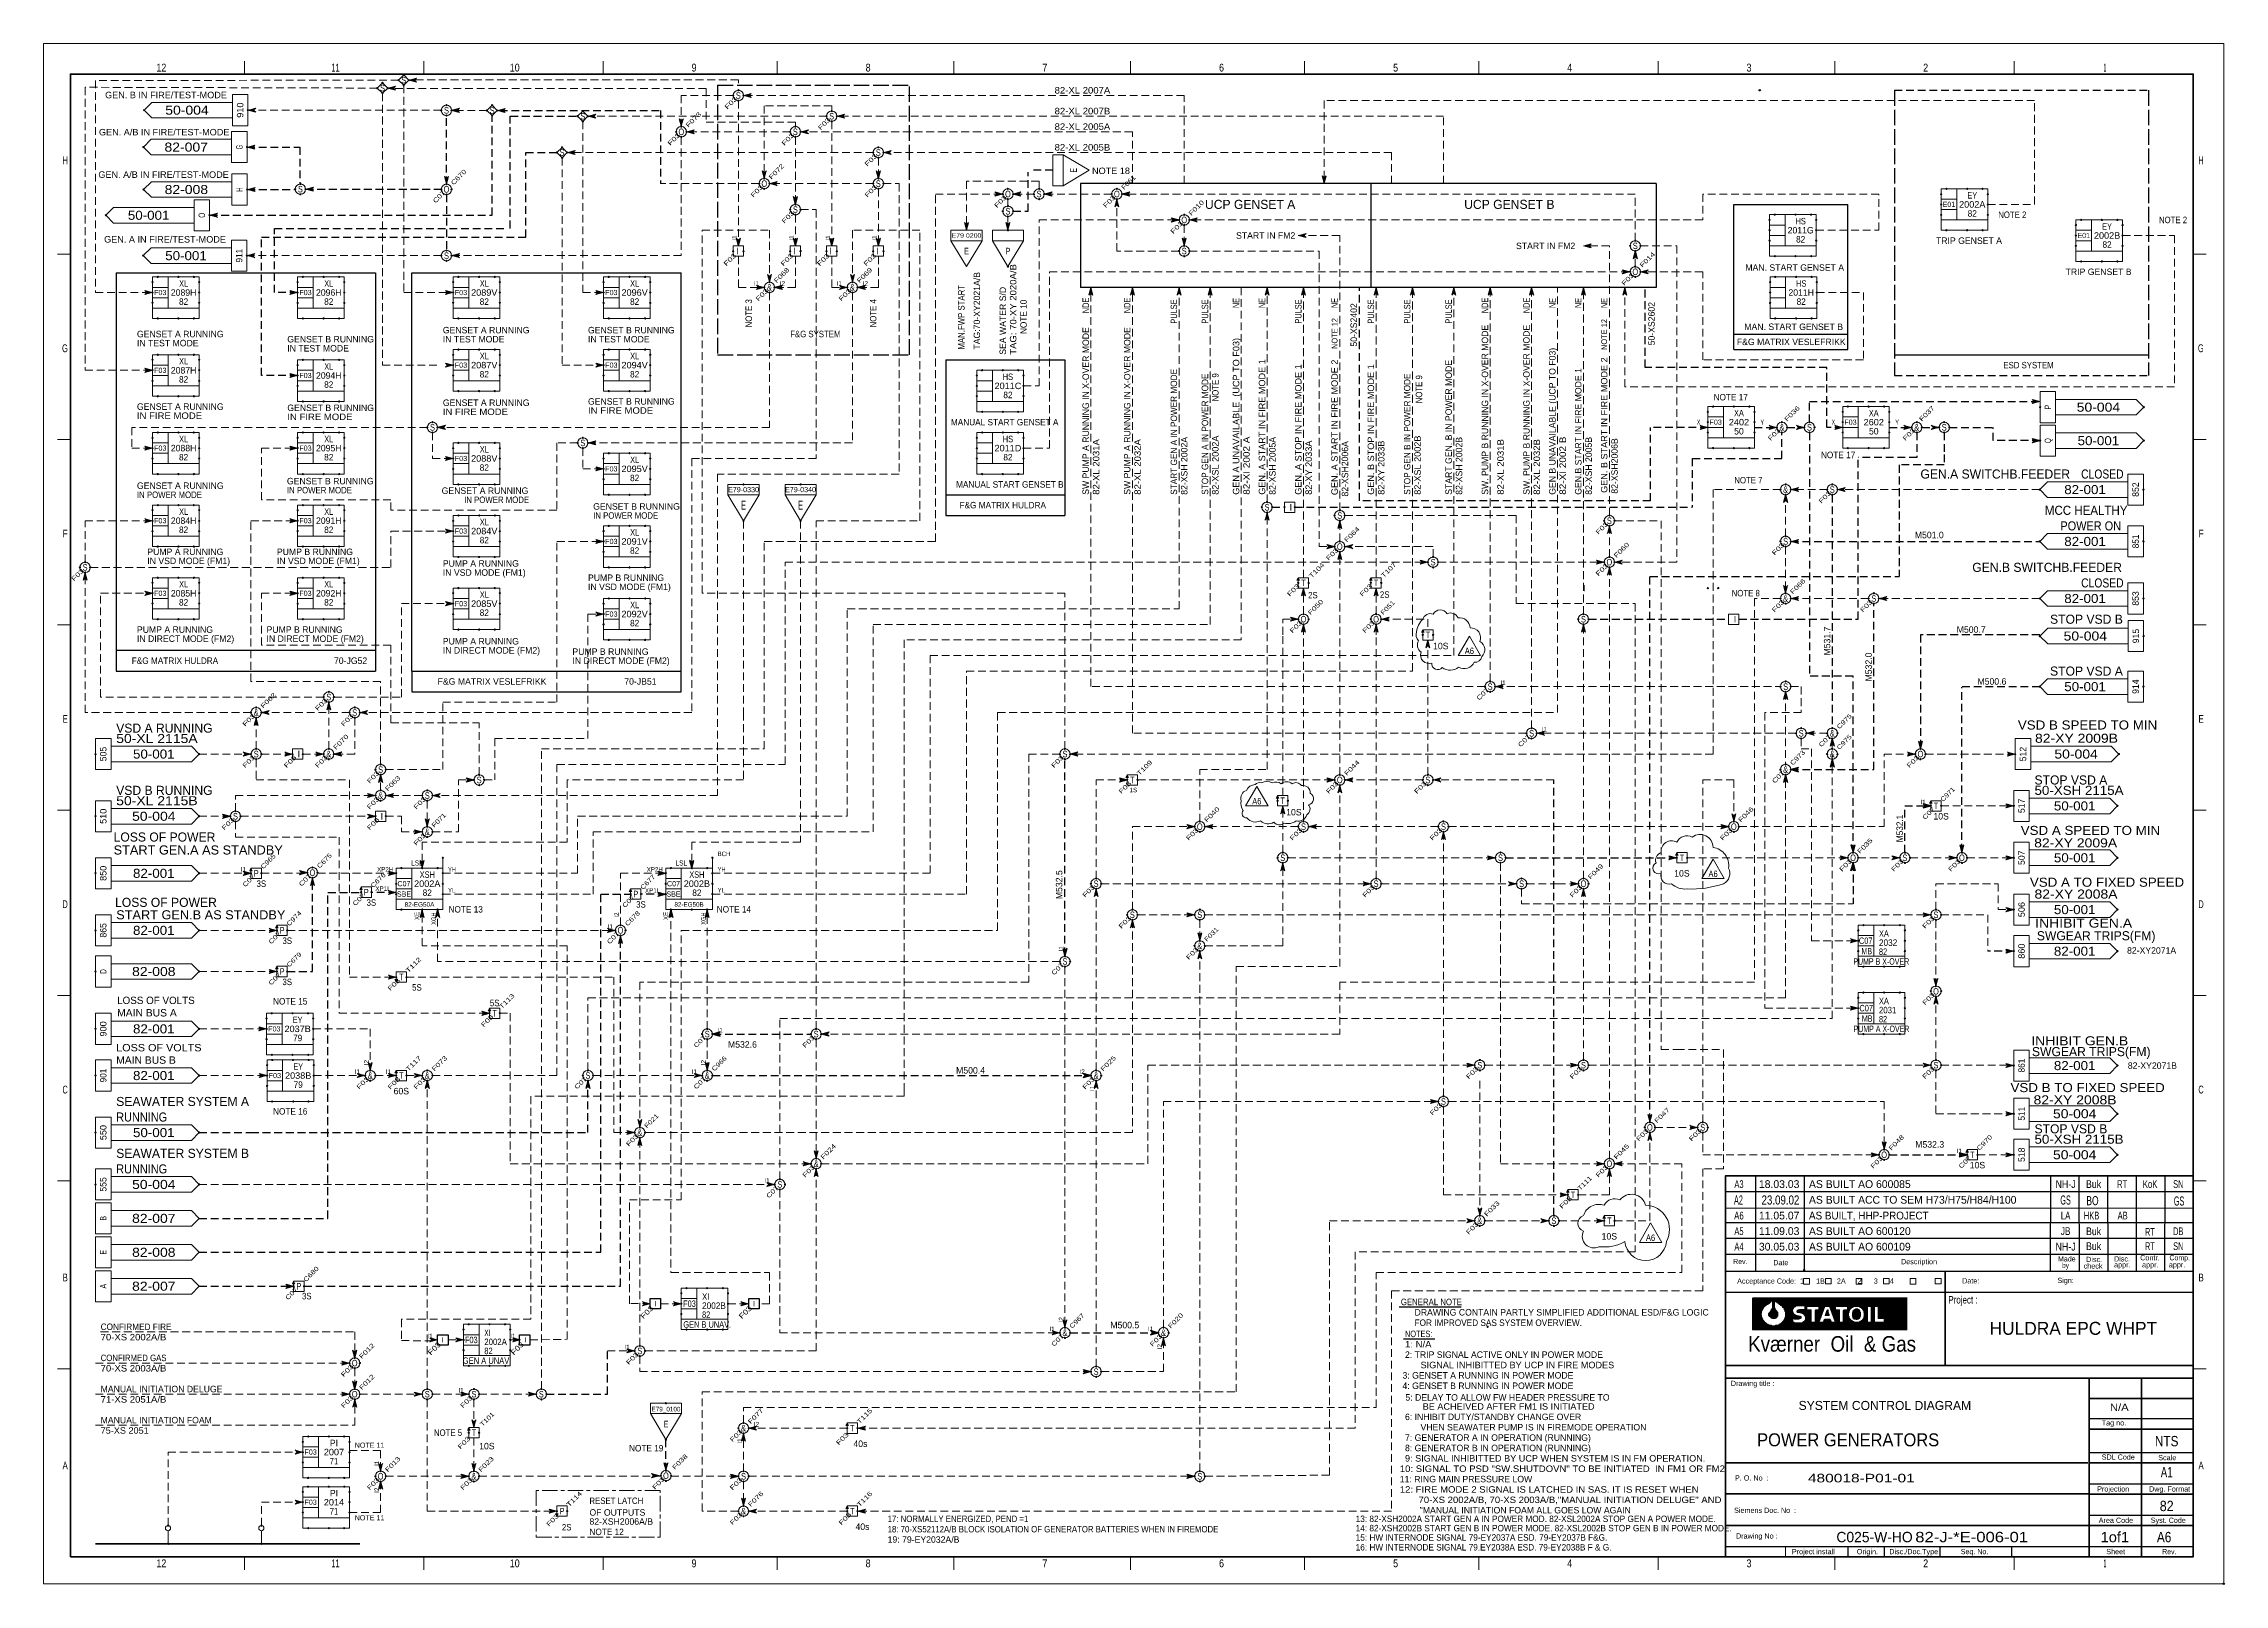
# Model space of a CAD drawing. Header units: millimetres. Extents: x 0 to 841, y 0 to 594.
import ezdxf
from ezdxf.enums import TextEntityAlignment as Align

# ---------------------------------------------------------------- set-up
doc = ezdxf.new("R2010")
doc.units = ezdxf.units.MM
doc.header["$PDMODE"] = 32
doc.header["$PDSIZE"] = 0.5
for name, pattern in [('LONG_DASH_SHORT_DASH', [9.9, 6, -1.2, 1.5, -1.2]), ('LONG_DASHED', [7.5, 6, -1.5]), ('MEDIUM_DASHED', [4.5, 3, -1.5])]:
    doc.linetypes.add(name, pattern=pattern)
for name, color, linetype, lineweight in [('1', 7, 'Continuous', 13), ('12', 7, 'Continuous', 25), ('14', 7, 'MEDIUM_DASHED', 25), ('34', 7, 'Continuous', 25), ('4', 7, 'Continuous', 25), ('46', 7, 'MEDIUM_DASHED', 13), ('47', 7, 'Continuous', 13), ('48', 7, 'Continuous', 13), ('49', 7, 'Continuous', 13), ('50', 7, 'Continuous', 13), ('51', 7, 'Continuous', 13), ('53', 7, 'Continuous', 13), ('9', 7, 'Continuous', 13)]:
    doc.layers.add(name, color=color, linetype=linetype, lineweight=lineweight)
for name, color, linetype in [('2', 7, 'Continuous'), ('35', 7, 'Continuous'), ('45', 7, 'Continuous')]:
    doc.layers.add(name, color=color, linetype=linetype)

msp = doc.modelspace()

# ---------------------------------------------------------------- texts
at = {"layer": '1'}
for s, width, p in [('12', 0.85, (45.415, 583.235)), ('11', 0.65, (112.578, 583.235)), ('10', 0.85, (181.736, 583.235)), ('9', 0.85, (250.906, 583.235)), ('8', 0.85, (318.064, 583.235)), ('7', 0.85, (386.224, 583.235)), ('6', 0.85, (454.385, 583.235)), ('5', 0.85, (521.543, 583.235)), ('4', 0.85, (588.702, 583.235)), ('3', 0.85, (657.865, 583.235)), ('2', 0.85, (726.025, 583.235)), ('1', 0.4, (795.18, 583.235)), ('12', 0.85, (45.415, 6.354)), ('11', 0.65, (112.578, 6.354)), ('10', 0.85, (181.736, 6.354)), ('9', 0.85, (250.906, 6.354)), ('8', 0.85, (318.064, 6.354)), ('7', 0.85, (386.224, 6.354)), ('6', 0.85, (454.385, 6.354)), ('5', 0.85, (521.543, 6.354)), ('4', 0.85, (588.702, 6.354)), ('3', 0.85, (657.865, 6.354)), ('2', 0.85, (726.025, 6.354)), ('1', 0.4, (795.18, 6.354))]:
    msp.add_text(s, height=3.02, dxfattribs=dict(at, width=width)).set_placement(p, align=Align.CENTER)
for s, width, p in [('H', 0.65, (9.329, 547.494)), ('H', 0.65, (833.271, 547.494)), ('G', 0.65, (9.329, 475.007)), ('G', 0.65, (833.271, 475.007)), ('F', 0.8, (9.329, 403.526)), ('F', 0.8, (833.271, 403.526)), ('E', 0.75, (9.329, 332.045)), ('E', 0.75, (833.271, 332.045)), ('D', 0.65, (9.329, 260.565)), ('D', 0.65, (833.271, 260.565)), ('C', 0.65, (9.329, 189.083)), ('C', 0.65, (833.271, 189.083)), ('B', 0.75, (9.329, 116.596)), ('B', 0.75, (833.271, 116.596)), ('A', 0.75, (9.329, 44.109)), ('A', 0.75, (833.271, 44.109))]:
    msp.add_text(s, height=3.02, dxfattribs=dict(at, width=width)).set_placement(p, align=Align.RIGHT)
for s, height, width, p in [('BO', 3.5, 0.7, (788, 146)), ('Made', 2.013, 0.8, (777.095, 124.294)), ('Disc.', 2.013, 0.9, (787.939, 124.072)), ('Disc.', 2.013, 0.9, (798.691, 124.293)), ('Comp.', 2.013, 0.8, (820.059, 124.735)), ('Rev.', 2.013, 0.8, (651.75, 123.28)), ('Date', 2.013, 0.9, (667.239, 122.84)), ('Date:', 2.013, 0.9, (740.094, 115.817)), ('Sign:', 2.013, 0.9, (776.865, 115.983)), ('by', 2.013, 0.75, (778.644, 121.776)), ('check', 2.013, 0.95, (786.981, 121.554)), ('Project :', 2.867, 0.8, (734.784, 108.074)), ('Kværner  Oil  & Gas', 6.013, 0.9, (657.555, 89.499)), ('N/A', 2.813, 1.15, (797.108, 66.66)), ('480018-P01-01', 3.313, 1.35, (680.58, 39.085)), ('SDL Code', 2.013, 0.9, (793.945, 47.836)), ('Scale', 2.013, 0.95, (815.731, 47.632)), ('P. O. No  :', 2.013, 0.95, (652.463, 39.791)), ('Dwg. Format', 2.013, 0.9, (812.223, 35.551)), ('Syst. Code', 2.013, 0.9, (812.85, 23.469)), ('Seq. No.', 2.013, 0.85, (739.552, 11.388)), ('Sheet', 2.013, 0.95, (795.684, 11.388)), ('Rev.', 2.013, 0.8, (817.235, 11.388))]:
    msp.add_text(s, height=height, dxfattribs=dict(at, width=width)).set_placement(p)
for s, p in [('Contr.', (808.76, 124.735)), ('Acceptance Code:  1      1B      2A      2      3      4  ', (653.298, 115.734)), ('Description', (716.495, 123.224)), ('appr.', (798.691, 121.997)), ('appr.', (809.49, 121.997)), ('appr.', (819.831, 121.997)), ('Drawing title :', (650.865, 76.257)), ('Tag no.', (793.941, 61.038)), ('Projection', (792.176, 35.551)), ('Siemens Doc. No  :', (652.111, 27.315)), ('Area Code', (792.765, 23.469)), ('Drawing No :', (652.847, 17.429)), ('Project install', (674.398, 11.388)), ('Origin.', (699.457, 11.388)), ('Disc./Doc.Type', (711.987, 11.388))]:
    msp.add_text(s, height=2.013, dxfattribs=at).set_placement(p)
at = {"layer": '12'}
for s, height, width, p in [('GEN. B IN FIRE/TEST-MODE', 2.5, 1.05, (23.717, 572.936)), ('82-XL 2007A', 2.5, 1.1, (390, 574.75)), ('82-XL 2007B', 2.5, 1.1, (390, 566.75)), ('GEN. A/B IN FIRE/TEST-MODE', 2.5, 1.05, (21.354, 558.606)), ('82-XL 2005A', 2.5, 1.1, (390, 560.75)), ('82-XL 2005B', 2.5, 1.1, (390, 552.75)), ('GEN. A/B IN FIRE/TEST-MODE', 2.5, 1.05, (21.118, 542.228)), ('NOTE 2', 2.5, 0.9, (754, 526.75)), ('NOTE 2', 2.5, 0.9, (816, 524.75)), ('GEN. A IN FIRE/TEST-MODE', 2.5, 1.05, (23.339, 517.267)), ('F&G SYSTEM', 2.5, 0.9, (288, 480.75)), ('ESD SYSTEM', 2.5, 0.9, (756, 468.75)), ('NOTE 17', 2.5, 0.95, (644.205, 456.387)), ('IN FIRE MODE ', 2.5, 1.1, (36, 449.25)), ('IN FIRE MODE ', 2.5, 1.1, (94.016, 448.793)), ('IN FIRE MODE ', 2.5, 1.1, (154, 450.75)), ('IN FIRE MODE ', 2.5, 1.1, (210, 451.25)), ('MANUAL START GENSET A', 2.5, 0.95, (350, 446.75)), ('NOTE 17', 2.5, 0.95, (685.622, 434.104)), ('IN POWER MODE', 2.5, 0.9, (36, 418.75)), ('IN POWER MODE', 2.5, 0.9, (93.858, 420.525)), ('MANUAL START GENSET B', 2.5, 0.95, (352, 422.75)), ('NOTE 7', 2.5, 0.9, (652.205, 424.387)), ('IN POWER MODE', 2.5, 0.9, (162.22, 416.824)), ('IN POWER MODE', 2.5, 0.9, (212, 410.75)), ('NOTE 8', 2.5, 0.9, (651.181, 380.813)), ('F&G MATRIX HULDRA', 2.5, 0.95, (34, 354.75)), ('XA', 2.5, 0.75, (708, 249.5)), ('82', 2.5, 0.85, (708, 242.499)), ('2032', 2.5, 0.95, (708, 245.999)), ('XA', 2.5, 0.75, (708, 223.5)), ('82', 2.5, 0.85, (708, 216.499)), ('2031', 2.5, 0.9, (708, 219.999)), ('XI', 2.5, 0.9, (254, 109.5)), ('GENERAL NOTE', 2.5, 0.9, (523.575, 107.427)), ('82', 2.5, 0.85, (254, 102.499)), ('2002B', 2.5, 0.95, (254, 105.999)), ('FOR IMPROVED SAS SYSTEM OVERVIEW.', 2.5, 0.95, (528.85, 99.427)), ('CONFIRMED FIRE', 2.5, 0.95, (22, 97.852)), ('70-XS 2002A/B', 2.5, 1.1, (22, 93.852)), ('XI', 2.5, 0.6, (170, 95.547)), ('2002A', 2.5, 0.9, (170, 92.046)), ('NOTES:', 2.5, 0.85, (525.165, 95.112)), ('1: N/A', 2.5, 1.1, (525.165, 91.112)), ('CONFIRMED GAS', 2.5, 0.9, (22, 85.852)), ('70-XS 2003A/B', 2.5, 1.1, (22, 81.852)), ('82', 2.5, 0.8, (170, 88.546)), ('SIGNAL INHIBITTED BY UCP IN FIRE MODES', 2.5, 1.05, (531.165, 83.112)), ('71-XS 2051A/B', 2.5, 1.1, (22, 69.852)), ('75-XS 2051', 2.5, 1.05, (22, 57.852)), ('NOTE 11', 2, 0.9, (120, 52.433)), ('10: SIGNAL TO PSD "SW.SHUTDOVN" TO BE INITIATED  IN FM1 OR FM2', 2.5, 1.1, (523.165, 43.112)), ('9: SIGNAL INHIBITTED BY UCP WHEN SYSTEM IS IN FM OPERATION.', 2.5, 1.05, (525.165, 47.112)), ('12: FIRE MODE 2 SIGNAL IS LATCHED IN SAS. IT IS RESET WHEN ', 2.5, 1.1, (523.165, 35.112)), ('70-XS 2002A/B, 70-XS 2003A/B,"MANUAL INITIATION DELUGE" AND ', 2.5, 1.1, (530.378, 31.112)), ('NOTE 11', 2, 0.9, (120, 24.433))]:
    msp.add_text(s, height=height, dxfattribs=dict(at, width=width)).set_placement(p)
for s, height, rotation, width, p in [('E', 2.5, 90, 0.65, (398.589, 545.134)), ('NOTE 3', 2.5, 90, 0.9, (273.25, 490)), ('NOTE 4', 2.5, 90, 0.9, (321.25, 490)), ('NOTE 12', 2.25, 90, 0.95, (499.125, 482.2)), ('NOTE 12', 2.25, 90, 0.95, (603.125, 481.8)), ('GEN. A START IN FIRE MODE 2', 2.5, 90, 1.05, (499.25, 446)), ('GEN. B START IN FIRE MODE 2', 2.5, 90, 1.05, (603.25, 446.866)), ('F03', 2, 45, 1.25, (233.414, 104)), ('F03', 2, 45, 1.25, (271.414, 104)), ('F03', 2, 45, 1.25, (151.414, 90.047)), ('F03', 2, 45, 1.25, (183.414, 90.047))]:
    msp.add_text(s, height=height, rotation=rotation, dxfattribs=dict(at, width=width)).set_placement(p, align=Align.CENTER)
for s, height, width, p in [('NOTE 18', 2.5, 1.05, (411.748, 543.694)), ('E79 0200', 1.75, 1.15, (356, 519.125)), ('E', 2.5, 0.65, (356, 512.75)), ('E79-0330', 2, 0.9, (270, 421)), ('E79-0340', 2, 0.9, (292, 421)), ('E', 3.5, 0.6, (270, 414.25)), ('E', 3.5, 0.6, (292, 414.25)), ('F&G MATRIX HULDRA', 2.5, 0.95, (369.992, 414.75)), ('LSL', 2, 0.75, (144, 277)), ('LSL', 2, 0.75, (246, 277)), ('C07', 2.5, 0.75, (702.882, 246.75)), ('MB', 2.5, 0.65, (703.291, 242.75)), ('PUMP B X-OVER', 2.5, 0.65, (708.882, 238.75)), ('C07', 2.5, 0.75, (703.079, 220.75)), ('MB', 2.5, 0.65, (703.449, 216.75)), ('PUMP A X-OVER', 2.5, 0.65, (708.961, 212.75)), ('A2', 3.5, 0.55, (653.795, 146.25)), ('23.09.02', 3.5, 0.8, (670, 146.25)), ('GS', 3.5, 0.5, (779.992, 146.25)), ('GS', 3.5, 0.5, (823.772, 145.857)), ('I', 2, 0.95, (236, 107)), ('F03', 2.5, 0.85, (249.133, 106.75)), ('GEN B UNAV.', 2.5, 0.75, (255.993, 98.75)), ('I', 2, 0.95, (274, 107)), ('I', 2, 0.95, (154, 93.047)), ('F03', 2.5, 0.85, (164.976, 92.797)), ('I', 2, 0.95, (186, 93.047)), ('GEN A UNAV.', 2.5, 0.8, (171.075, 84.797)), ('BE ACHEIVED AFTER FM1 IS INITIATED', 2.5, 1.05, (565.157, 67.112)), ('NOTE 5', 2.5, 0.9, (156, 57.009)), ('A6', 4, 0.85, (818.005, 16))]:
    msp.add_text(s, height=height, dxfattribs=dict(at, width=width)).set_placement(p, align=Align.CENTER)
for s, height, p in [('UCP GENSET A', 3.5, (448, 530.25)), ('UCP GENSET B', 3.5, (548, 530.25)), ('START IN FM2', 2.5, (460, 518.75)), ('START IN FM2', 2.5, (568, 514.75)), ('MAN. START GENSET A', 2.5, (656.457, 506.372)), ('GENSET A RUNNING ', 2.5, (36, 480.75)), ('IN TEST MODE', 2.5, (36, 477.25)), ('GENSET B RUNNING ', 2.5, (94, 478.75)), ('GENSET A RUNNING ', 2.5, (154, 482.25)), ('IN TEST MODE', 2.5, (154, 478.75)), ('GENSET B RUNNING ', 2.5, (210, 482.25)), ('IN TEST MODE', 2.5, (210, 478.75)), ('MAN. START GENSET B', 2.5, (656.063, 483.537)), ('IN TEST MODE', 2.5, (94, 475.25)), ('GENSET A RUNNING ', 2.5, (36, 452.75)), ('GENSET B RUNNING ', 2.5, (94.016, 452.293)), ('GENSET A RUNNING ', 2.5, (154, 454.25)), ('GENSET B RUNNING ', 2.5, (210, 454.75)), ('GENSET A RUNNING ', 2.5, (36, 422.25)), ('GENSET B RUNNING ', 2.5, (93.858, 424.025)), ('GENSET A RUNNING ', 2.5, (153.543, 420.324)), ('GENSET B RUNNING ', 2.5, (212, 414.25)), ('PUMP A RUNNING ', 2.5, (40, 396.75)), ('IN VSD MODE (FM1)', 2.5, (40, 393.25)), ('PUMP B RUNNING ', 2.5, (90, 396.75)), ('IN VSD MODE (FM1)', 2.5, (90, 393.25)), ('PUMP A RUNNING ', 2.5, (154, 392.25)), ('IN VSD MODE (FM1)', 2.5, (154, 388.75)), ('PUMP B RUNNING ', 2.5, (210, 386.75)), ('IN VSD MODE (FM1)', 2.5, (210, 383.25)), ('PUMP A RUNNING ', 2.5, (36, 366.75)), ('IN DIRECT MODE (FM2)', 2.5, (36, 363.25)), ('PUMP B RUNNING ', 2.5, (86, 366.75)), ('IN DIRECT MODE (FM2)', 2.5, (86, 363.25)), ('PUMP A RUNNING ', 2.5, (154, 362.25)), ('70-JG52', 2.5, (112, 354.75)), ('IN DIRECT MODE (FM2)', 2.5, (154, 358.75)), ('PUMP B RUNNING ', 2.5, (204, 358.25)), ('IN DIRECT MODE (FM2)', 2.5, (204, 354.75)), ('F&G MATRIX VESLEFRIKK', 2.5, (152, 346.75)), ('70-JB51', 2.5, (224, 346.75)), ('82-XY2071A', 2.5, (803.701, 243.002)), ('82-XY2071B', 2.5, (804, 198.592)), ('DRAWING CONTAIN PARTLY SIMPLIFIED ADDITIONAL ESD/F&G LOGIC', 2.5, (528.85, 103.427)), ('2: TRIP SIGNAL ACTIVE ONLY IN POWER MODE', 2.5, (525.165, 87.112)), ('MANUAL INITIATION DELUGE', 2.5, (22, 73.852)), ('MANUAL INITIATION FOAM', 2.5, (22, 61.852)), ('6: INHIBIT DUTY/STANDBY CHANGE OVER', 2.5, (525.165, 63.112)), ('VHEN SEAWATER PUMP IS IN FIREMODE OPERATION', 2.5, (531.165, 59.112)), ('8: GENERATOR B IN OPERATION (RUNNING)', 2.5, (525.165, 51.112)), ('7: GENERATOR A IN OPERATION (RUNNING)', 2.5, (525.165, 55.112)), ('11: RING MAIN PRESSURE LOW', 2.5, (523.165, 39.112)), ('"MANUAL INITIATION FOAM ALL GOES LOW AGAIN', 2.5, (530.85, 27.112))]:
    msp.add_text(s, height=height, dxfattribs=at).set_placement(p)
for s, p in [('TAG:70-XY2021A/B', (361.25, 476)), ('SEA WATER S/D', (371.25, 474)), ('SW PUMP A RUNNING IN X-OVER MODE', (403.25, 420)), ('SW PUMP A RUNNING IN X-OVER MODE', (419.25, 420)), ('SW. PUMP B RUNNING IN X-OVER MODE', (557.25, 420)), ('SW. PUMP B RUNNING IN X-OVER MODE', (573.25, 420)), ('START GEN. B IN POWER MODE', (543.25, 420)), ('GEN B UNAVAILABLE (UCP TO F03)', (583.25, 420)), ('GEN.B START IN FIRE MODE 1', (593.25, 420)), ('82-XSH 2002A', (441.25, 420)), ('82-XSH 2005A', (475.25, 420)), ('82-XSH 2002B', (547.25, 420)), ('82-XSH 2005B', (597.25, 420))]:
    msp.add_text(s, height=2.5, rotation=90, dxfattribs=at).set_placement(p)
for s, width, p in [('TAG: 70-XY 2020A/B', 1.1, (375.25, 474)), ('MAN.FWP START', 0.9, (355.25, 476)), ('NOTE 10', 0.95, (379.25, 482)), ('NDE', 0.75, (403.25, 490)), ('NDE', 0.75, (419.25, 490)), ('PULSE', 0.85, (437.25, 486)), ('PULSE', 0.85, (449.25, 486)), ('NE', 0.7, (461.25, 492)), ('NE', 0.7, (471.25, 492)), ('PULSE', 0.85, (485.25, 486)), ('NE', 0.7, (499.25, 492)), ('PULSE', 0.85, (513.25, 486)), ('PULSE', 0.85, (527.25, 486)), ('PULSE', 0.85, (543.25, 486)), ('NDE', 0.75, (557.25, 490)), ('NDE', 0.75, (573.25, 490)), ('NE', 0.7, (583.25, 492)), ('NE', 0.7, (593.25, 492)), ('NE', 0.7, (603.25, 492)), ('GEN A UNAVAILABLE  (UCP TO F03)', 1.05, (461.25, 420)), ('GEN. A START IN FIRE MODE 1', 1.05, (471.25, 420)), ('START GEN A IN POWER MODE', 0.95, (437.25, 420)), ('STOP GEN A IN POWER MODE', 0.95, (449.25, 420)), ('NOTE 9', 0.9, (453.25, 456)), ('GEN. A STOP IN FIRE MODE 1', 1.05, (485.25, 420)), ('GEN. B STOP IN FIRE MODE 1', 1.05, (513.25, 420)), ('STOP GEN B IN POWER MODE', 0.95, (527.25, 420)), ('NOTE 9', 0.9, (531.802, 455.276)), ('82-XL 2031A', 1.1, (407.25, 420)), ('82-XL 2032A', 1.1, (423.25, 420)), ('82-XSL 2002A', 1.05, (453.25, 420)), ('82-XI 2002 A', 1.15, (465.25, 420)), ('82-XY 2033A', 1.05, (489.25, 420)), ('82-XY 2033B', 1.05, (517.25, 420)), ('82-XSL 2002B', 1.05, (531.25, 420)), ('82-XL 2031B', 1.1, (563.25, 420)), ('82-XL 2032B', 1.1, (577.25, 420)), ('82-XI 2002 B', 1.15, (587.25, 420))]:
    msp.add_text(s, height=2.5, rotation=90, dxfattribs=dict(at, width=width)).set_placement(p)
for s, p in [('50-XS2402', (506.636, 485.504)), ('50-XS2602', (621.502, 485.984)), ('82-XSH2006A', (503.25, 429.992)), ('82-XSH2006B', (607.25, 431.102))]:
    msp.add_text(s, height=2.5, rotation=90, dxfattribs=at).set_placement(p, align=Align.CENTER)
for s, p in [('F&G MATRIX VESLEFRIKK', (674.173, 477.726)), ('4: GENSET B RUNNING IN POWER MODE', (557.165, 75.112)), ('3: GENSET A RUNNING IN POWER MODE', (557.165, 79.112)), ('5: DELAY TO ALLOW FW HEADER PRESSURE TO ', (565.165, 70.612))]:
    msp.add_text(s, height=2.5, dxfattribs=at).set_placement(p, align=Align.CENTER)
at = {"layer": '2'}
for s, height, width, p in [('A3', 3, 0.7, (654, 152.628)), ('NH-J', 3, 0.85, (780, 152.628)), ('Buk', 3, 0.85, (790.787, 152.628)), ('RT', 3, 0.7, (801.811, 152.628)), ('KoK', 3, 0.75, (812.598, 152.628)), ('SN', 3, 0.65, (823.465, 152.628)), ('A6', 3, 0.75, (653.991, 140.5)), ('LA', 3, 0.75, (780, 140.5)), ('HKB', 3, 0.7, (790, 140.5)), ('AB', 3, 0.7, (802, 140.5)), ('A5', 3, 0.7, (653.99, 134.5)), ('JB', 3, 0.8, (780, 134.5)), ('Buk', 3, 0.85, (790.787, 134.439)), ('RT', 3, 0.7, (812.52, 134.203)), ('DB', 3, 0.65, (823.465, 134.439)), ('A4', 3, 0.7, (653.99, 128.5)), ('NH-J', 3, 0.85, (780, 128.5)), ('Buk', 3, 0.85, (790.787, 128.691)), ('RT', 3, 0.7, (812.52, 128.691)), ('SN', 3, 0.65, (823.465, 128.691)), ('NTS', 4, 0.85, (818.986, 53)), ('A1', 4, 0.7, (819, 41)), ('82', 4, 0.9, (819, 28)), ('1of1', 4, 1.05, (799, 16))]:
    msp.add_text(s, height=height, dxfattribs=dict(at, width=width)).set_placement(p, align=Align.CENTER)
for s, height, p in [('18.03.03', 3, (669.5, 152.628)), ('11.05.07', 3, (669.5, 140.5)), ('11.09.03', 3, (669.5, 134.5)), ('30.05.03', 3, (669.5, 128.5)), ('HULDRA EPC WHPT', 5, (782.983, 96))]:
    msp.add_text(s, height=height, dxfattribs=at).set_placement(p, align=Align.CENTER)
for s, height, p in [('AS BUILT AO 600085', 3, (681, 152.628)), ('AS BUILT ACC TO SEM H73/H75/H84/H100', 3, (681, 146.581)), ('AS BUILT AO 600120', 3, (681, 134.5)), ('AS BUILT AO 600109', 3, (681, 128.5)), ('SYSTEM CONTROL DIAGRAM', 3.5, (677, 67))]:
    msp.add_text(s, height=height, dxfattribs=at).set_placement(p)
for s, height, width, p in [('AS BUILT, HHP-PROJECT', 3, 0.95, (681, 140.5)), ('POWER GENERATORS', 5, 0.95, (661, 53)), ('82-J-*E-006-01', 4, 1.2, (722, 16))]:
    msp.add_text(s, height=height, dxfattribs=dict(at, width=width)).set_placement(p)
msp.add_text('C025-W-HO', height=4, dxfattribs=at).set_placement((721, 16), align=Align.RIGHT)
at = {"layer": '35'}
for s, width, p in [('17: NORMALLY ENERGIZED, PEND =1', 0.9, (325.591, 23.78)), ('13: 82-XSH2002A START GEN A IN POWER MOD. 82-XSL2002A STOP GEN A POWER MODE.', 0.95, (506.142, 23.78)), ('18: 70-XS52112A/B BLOCK ISOLATION OF GENERATOR BATTERIES WHEN IN FIREMODE', 0.9, (325.591, 19.79)), ('14: 82-XSH2002B START GEN B IN POWER MODE. 82-XSL2002B STOP GEN B IN POWER MODE. ', 0.95, (506.142, 20.19)), ('15: HW INTERNODE SIGNAL 79-EY2037A ESD. 79-EY2037B F&G.', 0.95, (506.142, 16.6)), ('16: HW INTERNODE SIGNAL 79.EY2038A ESD. 79-EY2038B F & G.', 0.95, (506.142, 12.809))]:
    msp.add_text(s, height=2.5, dxfattribs=dict(at, width=width)).set_placement(p)
msp.add_text('19: 79-EY2032A/B', height=2.5, dxfattribs=at).set_placement((325.591, 15.799))
at = {"layer": '45'}
for s, p in [('I1', (267.375, 518)), ('I1', (289.375, 518)), ('I1', (303.375, 518)), ('I1', (321.375, 518)), ('I2', (221.897, 256.866)), ('I1', (393.375, 244)), ('I2', (125.375, 200)), ('I2', (255.375, 200)), ('I1', (405.374, 190.016)), ('I2', (393.375, 100.803)), ('I2', (431.374, 90.441)), ('I1', (269.374, 54.016)), ('I1', (129.375, 45.433)), ('I2', (129.374, 35.071))]:
    msp.add_text(s, height=1.75, rotation=90, dxfattribs=at).set_placement(p)
for s, p in [('I1', (274.016, 500.626)), ('I2', (284, 500.625)), ('I1', (306.016, 500.626)), ('I2', (316, 500.625)), ('I1', (562, 346.625)), ('I1', (578, 328.625)), ('I1', (724.016, 300.626)), ('I1', (76.016, 274.626)), ('I1', (217.64, 252.626)), ('I1', (260, 212.625)), ('I1', (120.016, 196.626)), ('I1', (132.016, 196.626)), ('I1', (250.016, 196.626)), ('I2', (399.638, 196.626)), ('I1', (738.017, 166.075)), ('I1', (278.016, 154.626)), ('I1', (148.017, 94.673)), ('I1', (180.017, 94.673)), ('I1', (388.016, 97.429)), ('I1', (426.016, 97.429)), ('I1', (224.016, 90.421)), ('I1', (160.016, 73.728)), ('I2', (274, 60.625))]:
    msp.add_text(s, height=1.75, dxfattribs=at).set_placement(p)
for s, width, p in [('BCH', 0.8, (260, 280.625)), ('XP2H', 0.85, (128.661, 274.626)), ('YH', 0.75, (156, 274.625)), ('XP2H', 0.85, (232.661, 274.626)), ('YH', 0.75, (260, 274.625)), ('XP1L', 0.95, (127.953, 267.224)), ('YL', 0.8, (156, 266.625)), ('XP1L', 0.95, (231.953, 266.516)), ('YL', 0.8, (260, 266.625))]:
    msp.add_text(s, height=1.75, dxfattribs=dict(at, width=width)).set_placement(p)
for s, width, p in [('XE', 0.8, (144.875, 256)), ('XGH', 0.75, (151.374, 254.15)), ('XE', 0.8, (240.875, 256)), ('XGH', 0.75, (255.374, 254.15))]:
    msp.add_text(s, height=1.75, rotation=90, dxfattribs=dict(at, width=width)).set_placement(p)
at = {"layer": '46'}
for s, p in [('TRIP GENSET A', (730, 516.75)), ('TRIP GENSET B', (780, 504.75)), ('M501.0', (721.824, 403.238)), ('M500.7', (738, 366.75)), ('M500.6', (746, 346.75)), ('M532.6', (264, 206.75)), ('M500.4', (352, 196.75)), ('M532.3', (722, 168.198)), ('M500.5', (411.496, 98.513)), ('40s', (312.39, 52.75)), ('82-XSH2006A/B', (210.567, 22.75)), ('OF OUTPUTS ', (210.567, 26.25)), ('40s', (313.187, 20.75))]:
    msp.add_text(s, height=2.5, dxfattribs=at).set_placement(p)
for s, p in [('M531.7', (689.25, 358)), ('M532.0', (705.25, 348)), ('M532.5', (392.983, 264.016))]:
    msp.add_text(s, height=2.5, rotation=90, dxfattribs=at).set_placement(p)
at = {"layer": '46', "width": 0.95}
msp.add_text('M532.1', height=2.5, rotation=90, dxfattribs=at).set_placement((717.25, 286))
at = {"layer": '46'}
for s, width, p in [('NOTE 13', 0.95, (156.205, 258.876)), ('NOTE 14', 0.95, (259.669, 258.876)), ('NOTE 15', 0.95, (88.504, 223.38)), ('NOTE 16', 0.95, (88.504, 180.939)), ('NOTE 19', 0.95, (225.827, 51.017)), ('RESET LATCH', 0.9, (210.567, 30.75)), ('NOTE 12', 0.95, (210.567, 18.75))]:
    msp.add_text(s, height=2.5, dxfattribs=dict(at, width=width)).set_placement(p)
at = {"layer": '49'}
for s, width, p in [('50-004', 1.15, (55.303, 566.597)), ('82-007', 1.15, (55.004, 552.345)), ('82-008', 1.15, (55.067, 535.983)), ('50-001', 1.1, (40.516, 526.046)), ('50-001', 1.1, (54.925, 510.471)), ('50-004', 1.15, (792.657, 452.03)), ('50-001', 1.1, (792.657, 439.117)), ('82-001', 1.1, (787.5, 420.25)), ('82-001', 1.1, (787.5, 400.25)), ('82-001', 1.1, (787.5, 378.25)), ('50-004', 1.15, (787.594, 363.762)), ('50-001', 1.1, (787.5, 344.25)), ('50-001', 1.1, (42.5, 318.25)), ('50-004', 1.15, (784.051, 318.25)), ('50-004', 1.15, (42.5, 294.25)), ('50-001', 1.1, (783.5, 298.25)), ('50-001', 1.1, (783.5, 278.25)), ('82-001', 1.1, (42.5, 272.25)), ('50-001', 1.1, (783.5, 258.25)), ('82-001', 1.1, (42.5, 250.25)), ('82-001', 1.1, (783.5, 242.219)), ('82-008', 1.15, (42.5, 234.376)), ('82-001', 1.1, (42.5, 212.25)), ('82-001', 1.1, (42.5, 194.25)), ('82-001', 1.1, (783.5, 198.093)), ('50-004', 1.15, (783.5, 179.526)), ('50-001', 1.1, (42.5, 172.25)), ('50-004', 1.15, (783.5, 163.699)), ('50-004', 1.15, (42.5, 152.25)), ('82-007', 1.15, (42.5, 139.164)), ('82-008', 1.15, (42.5, 126.077)), ('82-007', 1.15, (42.5, 112.991))]:
    msp.add_text(s, height=3.5, dxfattribs=dict(at, width=width)).set_placement(p, align=Align.CENTER)
for s, width, p in [('910', 1.05, (77.054, 568.346)), ('G', 0.55, (76.754, 554.093)), ('H', 0.55, (76.817, 537.731)), ('O', 0.6, (62.266, 527.794)), ('911', 0.95, (76.676, 512.22)), ('P', 0.65, (774.407, 453.779)), ('Q', 0.6, (774.407, 440.862)), ('851', 0.95, (808.25, 401.999)), ('510', 1.05, (24.25, 296)), ('850', 1.05, (24.25, 274)), ('506', 1.05, (764.25, 260)), ('860', 1.05, (764.25, 243.967)), ('D', 0.6, (24.25, 236.125)), ('900', 1.05, (24.25, 213.999)), ('861', 0.95, (764.25, 199.841)), ('901', 0.95, (24.25, 196)), ('550', 1.05, (24.25, 173.999)), ('511', 0.95, (764.25, 181.275)), ('B', 0.65, (24.25, 140.912)), ('E', 0.65, (24.25, 127.826)), ('A', 0.65, (24.25, 114.74))]:
    msp.add_text(s, height=2.5, rotation=90, dxfattribs=dict(at, width=width)).set_placement(p, align=Align.CENTER)
for s, height, p in [('GEN.A SWITCHB.FEEDER', 3.5, (724, 426.25)), ('GEN.B SWITCHB.FEEDER', 3.5, (744, 390.25)), ('STOP VSD B', 3.5, (774, 370.25)), ('STOP VSD A', 3.5, (774, 350.25)), ('VSD A RUNNING', 3.5, (28, 328.25)), ('STOP VSD A', 3.5, (768, 308.25)), ('VSD B RUNNING', 3.5, (28, 304.25)), ('LOSS OF POWER', 3.5, (27, 286.25)), ('LOSS OF POWER', 3.5, (27.559, 261.054)), ('SWGEAR TRIPS(FM)', 3.5, (768.898, 248.172)), ('LOSS OF VOLTS', 2.835, (28.362, 223.578)), ('SWGEAR TRIPS(FM)', 3.5, (767.008, 203.479)), ('SEAWATER SYSTEM A', 3.5, (28, 184.25)), ('STOP VSD B', 3.5, (768, 173.699)), ('SEAWATER SYSTEM B', 3.5, (28, 164.25))]:
    msp.add_text(s, height=height, dxfattribs=at).set_placement(p)
for s, height, width, p in [('CLOSED', 3.5, 0.85, (786, 426.25)), ('MCC HEALTHY', 3.5, 0.95, (772, 412.25)), ('POWER ON', 3.5, 0.9, (778, 406.25)), ('CLOSED', 3.5, 0.85, (786, 384.25)), ('VSD B SPEED TO MIN', 3.5, 1.1, (761.575, 329.463)), ('50-XL 2115A', 3.5, 1.15, (28, 324.25)), ('82-XY 2009B', 3.5, 1.15, (768.189, 324.345)), ('50-XL 2115B', 3.5, 1.15, (28, 300.25)), ('50-XSH 2115A', 3.5, 1.1, (768, 304.25)), ('VSD A SPEED TO MIN', 3.5, 1.1, (762.677, 288.802)), ('82-XY 2009A', 3.5, 1.15, (767.874, 283.998)), ('START GEN.A AS STANDBY', 3.5, 1.05, (27, 281.25)), ('VSD A TO FIXED SPEED', 3.5, 1.1, (766.22, 268.817)), ('82-XY 2008A', 3.5, 1.15, (768, 264.25)), ('START GEN.B AS STANDBY', 3.5, 1.05, (28, 256.25)), ('INHIBIT GEN.A', 3.5, 1.15, (768.268, 253.054)), ('MAIN BUS A', 2.835, 1.05, (28.362, 218.783)), ('INHIBIT GEN.B', 3.5, 1.15, (766.772, 207.652)), ('MAIN BUS B', 2.835, 1.05, (28, 200.547)), ('LOSS OF VOLTS ', 2.835, 1.1, (28, 205.342)), ('VSD B TO FIXED SPEED', 3.5, 1.1, (758.74, 189.605)), ('82-XY 2008B', 3.5, 1.15, (767.638, 184.88)), ('RUNNING', 3.5, 0.9, (28, 178.25)), ('50-XSH 2115B', 3.5, 1.1, (768, 169.699)), ('RUNNING', 3.5, 0.9, (28, 158.25))]:
    msp.add_text(s, height=height, dxfattribs=dict(at, width=width)).set_placement(p)
for s, p in [('852', (808.25, 421.999)), ('853', (808.25, 379.999)), ('915', (808.345, 365.511)), ('914', (808.25, 346)), ('505', (24.25, 320)), ('512', (764.802, 319.998)), ('517', (764.25, 300)), ('507', (764.25, 279.999)), ('865', (24.25, 252)), ('518', (764.25, 165.448)), ('555', (24.25, 154))]:
    msp.add_text(s, height=2.5, rotation=90, dxfattribs=at).set_placement(p, align=Align.CENTER)
at = {"layer": '50'}
for s, height, width, p in [('S', 2.5, 0.75, (138.898, 578.671)), ('S', 2.5, 0.75, (130.724, 575.6)), ('S', 2.5, 0.75, (268, 572.75)), ('S', 2.5, 0.75, (155.402, 567.017)), ('S', 2.5, 0.75, (173.024, 566.97)), ('S', 2.5, 0.75, (208, 564.75)), ('S', 2.5, 0.75, (304, 564.75)), ('O', 2.5, 0.75, (246, 558.75)), ('S', 2.5, 0.75, (290, 558.75)), ('S', 2.5, 0.75, (200, 550.75)), ('S', 2.5, 0.75, (322, 550.75)), ('S', 2.5, 0.75, (99.055, 536.624)), ('O', 2.5, 0.75, (155.402, 536.545)), ('O', 2.5, 0.75, (278, 538.75)), ('S', 2.5, 0.75, (322, 538.75)), ('S', 2.5, 0.75, (290, 528.75)), ('O', 2.5, 0.75, (372, 534.75)), ('S', 2.5, 0.75, (372, 528.088)), ('S', 2.5, 0.75, (384, 534.75)), ('O', 2.5, 0.75, (414, 534.75)), ('E01', 2, 0.85, (735, 531)), ('2002A', 2.5, 1.05, (743.991, 530.75)), ('EY', 2.5, 0.85, (744, 534.25)), ('O', 2.5, 0.75, (440, 524.75)), ('HS', 2.5, 0.8, (677.786, 524.281)), ('82', 2.5, 0.95, (744, 527.25)), ('EY', 2.5, 0.85, (796, 522.25)), ('S', 2.5, 0.75, (155.402, 510.97)), ('S', 2.5, 0.75, (440, 512.75)), ('S', 2.5, 0.75, (614, 514.75)), ('82', 2.5, 0.95, (677.795, 517.281)), ('E01', 2, 0.85, (787, 519)), ('2002B', 2.5, 1.05, (796, 518.75)), ('82', 2.5, 0.95, (796, 515.25)), ('O', 2.5, 0.75, (614, 504.75)), ('XL', 2.5, 0.85, (54, 500.25)), ('XL', 2.5, 0.85, (110, 500.25)), ('2089V', 2.5, 1.05, (169.991, 496.75)), ('XL', 2.5, 0.85, (170, 500.25)), ('2096V', 2.5, 1.05, (227.991, 496.75)), ('XL', 2.5, 0.85, (228, 500.25)), ('&', 2.5, 0.75, (279.997, 498.75)), ('&', 2.5, 0.75, (311.996, 498.75)), ('HS', 2.5, 0.8, (677.991, 500.25)), ('82', 2.5, 0.95, (54, 493.25)), ('82', 2.5, 0.95, (110, 493.25)), ('82', 2.5, 0.95, (170, 493.25)), ('82', 2.5, 0.95, (228, 493.25)), ('82', 2.5, 0.95, (678, 493.25)), ('XL', 2.5, 0.85, (54, 470.25)), ('2087V', 2.5, 1.05, (169.991, 468.75)), ('XL', 2.5, 0.85, (170, 472.25)), ('2094V', 2.5, 1.05, (227.991, 468.75)), ('XL', 2.5, 0.85, (228, 472.25)), ('82', 2.5, 0.95, (54, 463.25)), ('XL', 2.5, 0.85, (110, 468.25)), ('82', 2.5, 0.95, (110, 461.25)), ('82', 2.5, 0.95, (170, 465.25)), ('82', 2.5, 0.95, (228, 465.25)), ('2011C', 2.5, 1.05, (372, 460.75)), ('HS', 2.5, 0.8, (371.991, 464.25)), ('82', 2.5, 0.95, (372, 457.25)), ('S', 2.5, 0.75, (150, 444.75)), ('X', 2, 0.6, (638.433, 447)), ('2402', 2.5, 1.05, (654, 446.75)), ('XA', 2.5, 0.85, (653.991, 450.25)), ('Y', 2, 0.65, (663, 447)), ('&', 2.5, 0.75, (670.589, 444.75)), ('S', 2.5, 0.75, (681.181, 444.75)), ('X', 2, 0.6, (690.433, 447)), ('2602', 2.5, 1.05, (706, 446.75)), ('XA', 2.5, 0.85, (705.991, 450.25)), ('Y', 2, 0.65, (715, 447)), ('&', 2.5, 0.75, (722.589, 444.75)), ('S', 2.5, 0.75, (733.181, 444.75)), ('XL', 2.5, 0.85, (54, 440.25)), ('XL', 2.5, 0.85, (110, 440.25)), ('XL', 2.5, 0.85, (170, 436.25)), ('S', 2.5, 0.75, (208, 438.75)), ('2011D', 2.5, 1.05, (371.991, 436.75)), ('HS', 2.5, 0.8, (371.991, 440.25)), ('82', 2.5, 0.95, (54, 433.25)), ('82', 2.5, 0.95, (110, 433.25)), ('2088V', 2.5, 1.05, (169.991, 432.75)), ('82', 2.5, 0.95, (170, 429.25)), ('2095V', 2.5, 1.05, (227.991, 428.75)), ('XL', 2.5, 0.85, (228, 432.25)), ('82', 2.5, 0.95, (372, 433.25)), ('82', 2.5, 0.95, (228, 425.25)), ('&', 2.5, 0.75, (671.998, 420.75)), ('S', 2.5, 0.75, (690, 420.75)), ('XL', 2.5, 0.85, (54, 412.25)), ('XL', 2.5, 0.85, (110, 412.25)), ('S', 2.5, 0.75, (471.937, 413.915)), ('S', 2.5, 0.75, (500, 410.75)), ('82', 2.5, 0.95, (54, 405.25)), ('82', 2.5, 0.95, (110, 405.25)), ('2084V', 2.5, 1.05, (169.991, 404.75)), ('XL', 2.5, 0.85, (170, 408.25)), ('XL', 2.5, 0.85, (228, 404.25)), ('S', 2.5, 0.75, (604, 408.75)), ('82', 2.5, 0.95, (170, 401.25)), ('2091V', 2.5, 1.05, (227.991, 400.75)), ('82', 2.5, 0.95, (228, 397.25)), ('O', 2.5, 0.75, (500, 398.75)), ('S', 2.5, 0.75, (672, 400.75)), ('S', 2.5, 0.75, (16, 390.75)), ('T', 2.5, 0.85, (486, 384.75)), ('T', 2.5, 0.85, (514, 384.75)), ('S', 2.5, 0.75, (536, 392.75)), ('O', 2.5, 0.75, (604, 392.75)), ('XL', 2.5, 0.85, (54, 384.25)), ('82', 2.5, 0.95, (54, 377.25)), ('XL', 2.5, 0.85, (110, 384.25)), ('82', 2.5, 0.95, (110, 377.25)), ('2085V', 2.5, 1.05, (169.991, 376.75)), ('XL', 2.5, 0.85, (170, 380.25)), ('XL', 2.5, 0.85, (228, 376.25)), ('2S', 2.5, 0.9, (489.629, 380.025)), ('2S', 2.5, 0.9, (517.345, 380.261)), ('&', 2.5, 0.75, (671.998, 378.75)), ('S', 2.5, 0.75, (706, 378.75)), ('82', 2.5, 0.95, (170, 373.25)), ('2092V', 2.5, 1.05, (227.991, 372.75)), ('82', 2.5, 0.95, (228, 369.25)), ('O', 2.5, 0.75, (486, 370.75)), ('O', 2.5, 0.75, (514, 370.75)), ('S', 2.5, 0.75, (594, 370.75)), ('T', 2.5, 0.85, (534, 364.75)), ('A6', 2.5, 0.8, (550.001, 358.554)), ('S', 2.5, 0.75, (558, 344.75)), ('S', 2.5, 0.75, (672, 344.75)), ('&', 2.5, 0.75, (81.999, 334.75)), ('S', 2.5, 0.75, (110, 340.75)), ('S', 2.5, 0.75, (120, 334.75)), ('S', 2.5, 0.75, (574, 326.75)), ('S', 2.5, 0.75, (678, 326.75)), ('&', 2.5, 0.75, (689.996, 326.75)), ('S', 2.5, 0.75, (82, 318.75)), ('&', 2.5, 0.75, (109.999, 318.75)), ('S', 2.5, 0.75, (394, 318.75)), ('&', 2.5, 0.75, (689.996, 318.75)), ('O', 2.5, 0.75, (724, 318.75)), ('S', 2.5, 0.75, (130, 312.75)), ('S', 2.5, 0.75, (168, 308.75)), ('O', 2.5, 0.75, (500, 308.75)), ('S', 2.5, 0.75, (534, 308.75)), ('&', 2.5, 0.75, (671.996, 312.75)), ('&', 2.5, 0.75, (129.999, 302.75)), ('S', 2.5, 0.75, (148, 302.75)), ('T', 2.5, 0.85, (420, 308.75)), ('A6', 2.5, 0.8, (468.001, 300.554)), ('T', 2.5, 0.85, (478, 300.75)), ('S', 2.5, 0.75, (74, 294.75)), ('T', 2.5, 0.85, (730, 298.75)), ('&', 2.5, 0.75, (147.999, 288.75)), ('O', 2.5, 0.75, (446, 290.75)), ('S', 2.5, 0.75, (486, 290.75)), ('S', 2.5, 0.75, (540, 290.75)), ('O', 2.5, 0.75, (652, 290.75)), ('S', 2.5, 0.75, (478, 278.75)), ('S', 2.5, 0.75, (562, 278.75)), ('T', 2.5, 0.85, (632, 278.75)), ('O', 2.5, 0.75, (698, 278.75)), ('S', 2.5, 0.75, (718, 278.75)), ('O', 2.5, 0.75, (740, 278.75)), ('P', 2.5, 0.75, (82, 272.75)), ('3S', 2.5, 0.9, (83.991, 268.75)), ('O', 2.5, 0.75, (103.699, 273.002)), ('C07', 2, 0.9, (139, 269)), ('2002A', 2.5, 1.05, (147.991, 268.75)), ('XSH', 2.5, 0.85, (148, 272.25)), ('C07', 2, 0.9, (243, 269)), ('2002B', 2.5, 1.05, (252, 268.75)), ('XSH', 2.5, 0.85, (252, 272.25)), ('S', 2.5, 0.75, (406, 268.75)), ('S', 2.5, 0.75, (514, 268.75)), ('S', 2.5, 0.75, (570.144, 268.75)), ('O', 2.5, 0.75, (594, 268.75)), ('A6', 2.5, 0.8, (644.001, 272.554)), ('P', 2.5, 0.75, (124.441, 265.474)), ('3S', 2.5, 0.9, (126.432, 261.474)), ('SBE', 2, 0.85, (139, 265)), ('82-EG50A', 1.75, 1.05, (144.994, 261.125)), ('82', 2.5, 0.95, (148, 265.25)), ('P', 2.5, 0.75, (228.441, 264.765)), ('3S', 2.5, 0.9, (230.432, 260.765)), ('SBE', 2, 0.85, (243, 265)), ('82', 2.5, 0.95, (252, 265.25)), ('P', 2.5, 0.75, (92, 250.75)), ('O', 2.5, 0.75, (222.52, 250.75)), ('S', 2.5, 0.75, (420, 256.75)), ('S', 2.5, 0.75, (446, 256.75)), ('S', 2.5, 0.75, (730, 256.75)), ('3S', 2.5, 0.9, (93.991, 246.75)), ('&', 2.5, 0.75, (446, 244.75)), ('P', 2.5, 0.75, (92, 234.876)), ('S', 2.5, 0.75, (394, 238.75)), ('3S', 2.5, 0.9, (93.991, 230.876)), ('T', 2.5, 0.85, (138, 232.75)), ('5S', 2.5, 0.9, (143.991, 228.75)), ('O', 2.5, 0.75, (730, 227.238)), ('EY', 2.5, 0.85, (98, 216.25)), ('5S', 2.5, 0.9, (173.991, 222.75)), ('T', 2.5, 0.85, (174, 218.75)), ('2037B', 2.5, 1.05, (98, 212.75)), ('79', 2.5, 0.95, (98, 209.25)), ('S', 2.5, 0.75, (256, 210.75)), ('S', 2.5, 0.75, (298, 210.75)), ('2038B', 2.5, 1.05, (98.205, 194.75)), ('EY', 2.5, 0.85, (98.204, 198.25)), ('79', 2.5, 0.95, (98.204, 191.25)), ('&', 2.5, 0.75, (126, 194.75)), ('T', 2.5, 0.85, (138, 194.75)), ('&', 2.5, 0.75, (148, 194.75)), ('S', 2.5, 0.75, (210, 194.75)), ('&', 2.5, 0.75, (255.998, 194.75)), ('&', 2.5, 0.75, (405.996, 194.75)), ('S', 2.5, 0.75, (554, 198.75)), ('S', 2.5, 0.75, (594, 198.75)), ('S', 2.5, 0.75, (730, 198.75)), ('S', 2.5, 0.75, (540, 184.75)), ('O', 2.5, 0.75, (619.638, 174.75)), ('S', 2.5, 0.75, (640, 174.75)), ('&', 2.5, 0.75, (229.997, 172.75)), ('&', 2.5, 0.75, (297.997, 160.75)), ('O', 2.5, 0.75, (604, 160.75)), ('O', 2.5, 0.75, (710, 164.198)), ('T', 2.5, 0.85, (744.002, 164.198)), ('S', 2.5, 0.75, (284, 152.75)), ('T', 2.5, 0.85, (590, 148.75)), ('&', 2.5, 0.75, (553.999, 138.75)), ('S', 2.5, 0.75, (582.598, 138.75)), ('T', 2.5, 0.85, (604, 138.75)), ('A6', 2.5, 0.8, (619.894, 132.198)), ('P', 2.5, 0.75, (98.457, 113.474)), ('3S', 2.5, 0.9, (101.519, 109.679)), ('&', 2.5, 0.75, (394, 95.553)), ('&', 2.5, 0.75, (431.996, 95.553)), ('O', 2.5, 0.75, (120, 83.852)), ('S', 2.5, 0.75, (230, 88.545)), ('S', 2.5, 0.75, (406, 80.545)), ('O', 2.5, 0.75, (120, 71.852)), ('S', 2.5, 0.75, (148, 71.852)), ('S', 2.5, 0.75, (166, 71.852)), ('S', 2.5, 0.75, (192, 71.852)), ('T', 2.5, 0.85, (166, 57.009)), ('&', 2.5, 0.75, (269.999, 58.75)), ('T', 2.5, 0.85, (312, 58.75)), ('2007', 2.5, 1.05, (112, 49.537)), ('71', 2.5, 0.8, (112, 46.037)), ('O', 2.5, 0.75, (130, 40.183)), ('&', 2.5, 0.75, (165.997, 40.183)), ('O', 2.5, 0.75, (240.077, 40.403)), ('S', 2.5, 0.75, (270, 40.183)), ('S', 2.5, 0.75, (446, 40.183)), ('2014', 2.5, 1.05, (112, 30.183)), ('71', 2.5, 0.8, (112, 26.683)), ('P', 2.5, 0.75, (200, 26.75)), ('&', 2.5, 0.75, (269.999, 26.75)), ('T', 2.5, 0.85, (312, 26.75)), ('2S', 2.5, 0.9, (201.783, 20.55))]:
    msp.add_text(s, height=height, dxfattribs=dict(at, width=width)).set_placement(p, align=Align.CENTER)
for s, width, p in [('F03', 1.4, (267.734, 572.497)), ('F03', 1.4, (303.734, 564.497)), ('F03', 1.4, (245.734, 558.497)), ('F03', 1.4, (289.734, 558.497)), ('F03', 1.4, (321.734, 550.497)), ('F03', 1.4, (277.734, 538.497)), ('F03', 1.4, (321.734, 538.497)), ('C07', 1.3, (155.136, 536.293)), ('F03', 1.4, (371.734, 534.497)), ('F03', 1.4, (413.734, 534.497)), ('F03', 1.4, (289.734, 528.497)), ('F03', 1.4, (439.734, 524.497)), ('F03', 1.4, (267.349, 512.066)), ('F03', 1.4, (289.349, 512.066)), ('F03', 1.4, (303.349, 512.066)), ('F03', 1.4, (321.349, 512.066)), ('F03', 1.4, (613.734, 504.497)), ('F03', 1.4, (279.734, 498.497)), ('F03', 1.4, (311.734, 498.497)), ('F03', 1.4, (670.16, 444.671)), ('F03', 1.4, (722.16, 444.671)), ('F03', 1.4, (689.734, 420.497)), ('F03', 1.4, (603.734, 408.497)), ('F03', 1.4, (499.734, 398.497)), ('F03', 1.4, (671.734, 400.497)), ('F03', 1.4, (15.734, 390.497)), ('F03', 1.4, (603.734, 392.497)), ('F03', 1.4, (484.716, 384.611)), ('F03', 1.4, (512.716, 384.611)), ('F03', 1.4, (671.734, 378.497)), ('F03', 1.4, (705.734, 378.497)), ('F03', 1.4, (485.734, 370.497)), ('F03', 1.4, (513.734, 370.497)), ('C07', 1.3, (557.734, 344.497)), ('F03', 1.4, (109.734, 340.497)), ('F03', 1.4, (81.734, 334.497)), ('F03', 1.4, (119.734, 334.497)), ('C07', 1.3, (573.734, 326.497)), ('C07', 1.3, (689.734, 326.497)), ('F03', 1.4, (81.734, 318.497)), ('F03', 1.4, (97.734, 318.497)), ('F03', 1.4, (109.734, 318.497)), ('F03', 1.4, (129.734, 312.497)), ('F03', 1.4, (393.734, 318.497)), ('C07', 1.3, (671.734, 312.497)), ('F03', 1.4, (723.734, 318.497)), ('F03', 1.4, (129.734, 302.497)), ('F03', 1.4, (147.734, 302.497)), ('F03', 1.4, (419.734, 308.497)), ('F03', 1.4, (499.734, 308.497)), ('F03', 1.4, (533.734, 308.497)), ('F03', 1.4, (73.734, 294.497)), ('F03', 1.4, (129.734, 294.497)), ('C07', 1.3, (729.734, 298.497)), ('F03', 1.4, (147.734, 288.497)), ('F03', 1.4, (445.734, 290.497)), ('F03', 1.4, (485.734, 290.497)), ('F03', 1.4, (539.734, 290.497)), ('F03', 1.4, (651.734, 290.497)), ('F035', 1.35, (705.734, 286.497)), ('F03', 1.4, (697.734, 278.497)), ('F03', 1.4, (717.734, 278.497)), ('F03', 1.4, (739.734, 278.497)), ('C07', 1.3, (81.734, 272.497)), ('C07', 1.3, (103.435, 272.749)), ('F03', 1.4, (405.734, 268.497)), ('F03', 1.4, (513.734, 268.497)), ('F03', 1.4, (593.734, 268.497)), ('C07', 1.3, (124.175, 265.222)), ('C07', 1.3, (228.175, 264.513)), ('F03', 1.4, (419.734, 256.497)), ('F03', 1.4, (729.734, 256.497)), ('C07', 1.3, (91.734, 250.497)), ('C07', 1.3, (222.257, 250.497)), ('F03', 1.4, (445.734, 244.497)), ('C07', 1.3, (91.734, 234.623)), ('C07', 1.3, (393.734, 238.497)), ('F03', 1.4, (137.734, 232.497)), ('F03', 1.4, (729.734, 226.986)), ('F03', 1.4, (173.734, 218.497)), ('C07', 1.3, (255.734, 210.497)), ('F03', 1.4, (297.734, 210.497)), ('F03', 1.4, (125.734, 194.497)), ('F03', 1.4, (137.734, 194.497)), ('F03', 1.4, (147.734, 194.497)), ('C07', 1.3, (209.734, 194.497)), ('C07', 1.3, (255.734, 194.497)), ('F03', 1.4, (405.734, 194.497)), ('F03', 1.4, (553.734, 198.497)), ('F03', 1.4, (593.734, 198.497)), ('F03', 1.4, (729.734, 198.497)), ('F03', 1.4, (539.734, 184.497)), ('F03', 1.4, (229.734, 172.497)), ('F03', 1.4, (619.372, 174.497)), ('F03', 1.4, (639.734, 174.497)), ('F03', 1.4, (297.734, 160.497)), ('F03', 1.4, (603.734, 160.497)), ('F03', 1.4, (709.734, 163.946)), ('C07', 1.3, (743.736, 163.946)), ('C07', 1.3, (283.734, 152.497)), ('F03', 1.4, (589.734, 148.497)), ('F03', 1.4, (553.734, 138.497)), ('C07', 1.3, (98.191, 113.222)), ('C07', 1.3, (393.734, 95.301)), ('F03', 1.4, (431.734, 95.301)), ('F03', 1.4, (119.734, 83.6)), ('F03', 1.4, (229.734, 88.293)), ('F03', 1.4, (119.734, 71.6)), ('F03', 1.4, (165.734, 71.6)), ('F03', 1.4, (269.734, 58.497)), ('F03', 1.4, (164.76, 55.799)), ('F03', 1.4, (310.738, 57.301)), ('F03', 1.4, (129.734, 39.931)), ('F03', 1.4, (165.734, 39.931)), ('F03', 1.4, (239.813, 40.151)), ('F03', 1.4, (269.734, 39.931)), ('F03', 1.4, (198.938, 25.899)), ('F03', 1.4, (269.734, 26.497)), ('F03', 1.4, (311.734, 26.497))]:
    msp.add_text(s, height=1.75, rotation=45, dxfattribs=dict(at, width=width)).set_placement(p, align=Align.RIGHT)
for s, width, p in [('F073', 1.35, (248.74, 561.502)), ('F072', 1.35, (280.74, 541.502)), ('C670', 1.3, (158.142, 539.298)), ('F061', 1.25, (416.74, 537.502)), ('F010', 1.35, (442.74, 527.502)), ('F014', 1.35, (616.74, 507.502)), ('F068', 1.35, (282.74, 501.502)), ('F069', 1.35, (314.74, 501.502)), ('F037', 1.35, (724.535, 448.148)), ('F036', 1.35, (672.535, 448.148)), ('F064', 1.35, (502.74, 401.502)), ('F060', 1.35, (606.74, 395.502)), ('T104', 1.35, (489.17, 387.649)), ('T107', 1.35, (516.921, 387.835)), ('F066', 1.35, (674.74, 381.502)), ('F050', 1.35, (488.74, 373.502)), ('F051', 1.25, (516.74, 373.502)), ('F062', 1.35, (84.74, 337.502)), ('C975', 1.25, (692.74, 329.502)), ('F070', 1.35, (112.74, 321.502)), ('C973', 1.25, (674.74, 315.502)), ('C975', 1.25, (692.74, 321.502)), ('F063', 1.35, (132.74, 305.502)), ('T109', 1.35, (422.74, 311.502)), ('F044', 1.35, (502.74, 311.502)), ('C971', 1.2, (732.74, 301.502)), ('F071', 1.25, (150.74, 291.502)), ('F040', 1.35, (448.74, 293.502)), ('F046', 1.35, (654.74, 293.502)), ('C965', 1.25, (84.74, 275.502)), ('C675', 1.25, (106.441, 275.754)), ('C676', 1.25, (127.181, 268.227)), ('C677', 1.25, (231.181, 267.518)), ('F049', 1.35, (596.74, 271.502)), ('C974', 1.25, (94.74, 253.502)), ('C678', 1.25, (225.262, 253.502)), ('F031', 1.25, (448.74, 247.502)), ('C679', 1.25, (94.74, 237.628)), ('T112', 1.35, (140.74, 235.502)), ('T113', 1.35, (176.74, 221.502)), ('T117', 1.35, (140.74, 197.502)), ('F073', 1.35, (150.74, 197.502)), ('C966', 1.25, (258.74, 197.502)), ('F025', 1.35, (408.74, 197.502)), ('F021', 1.25, (232.74, 175.502)), ('F047', 1.35, (622.378, 177.502)), ('F024', 1.35, (300.74, 163.502)), ('F045', 1.35, (606.74, 163.502)), ('F048', 1.35, (712.74, 166.951)), ('C970', 1.3, (746.742, 166.951)), ('T111', 1.25, (592.74, 151.502)), ('F033', 1.35, (556.74, 141.502)), ('C680', 1.3, (101.197, 116.227)), ('C967', 1.25, (396.74, 98.306)), ('F020', 1.35, (434.74, 98.306)), ('F012', 1.35, (122.74, 86.605)), ('F012', 1.35, (122.74, 74.605)), ('F077', 1.35, (272.74, 61.502)), ('T115', 1.35, (314.74, 61.502)), ('T101', 1.25, (169.372, 60.459)), ('F013', 1.35, (132.74, 42.935)), ('F023', 1.35, (168.74, 42.935)), ('F038', 1.35, (243.528, 43.865)), ('T114', 1.35, (202.74, 29.502)), ('F076', 1.35, (272.74, 29.502)), ('T116', 1.35, (314.74, 29.502))]:
    msp.add_text(s, height=1.75, rotation=45, dxfattribs=dict(at, width=width)).set_placement(p)
for s, height, p in [('2011G', 2.5, (677.795, 520.781)), ('F03', 2, (45, 497)), ('2089H', 2.5, (54, 496.75)), ('F03', 2, (101, 497)), ('2096H', 2.5, (110, 496.75)), ('F03', 2, (161, 497)), ('F03', 2, (219, 497)), ('2011H', 2.5, (678, 496.75)), ('F03', 2, (45, 467)), ('2087H', 2.5, (54, 466.75)), ('F03', 2, (101, 465)), ('2094H', 2.5, (110, 464.75)), ('F03', 2, (161, 469)), ('F03', 2, (219, 469)), ('F03', 2, (645, 447)), ('F03', 2, (697, 447)), ('F03', 2, (45, 437)), ('2088H', 2.5, (54, 436.75)), ('F03', 2, (101, 437)), ('2095H', 2.5, (110, 436.75)), ('50', 2.5, (654, 443.25)), ('50', 2.5, (706, 443.25)), ('F03', 2, (161, 433)), ('F03', 2, (219, 429)), ('I', 2.5, (481.138, 413.915)), ('F03', 2, (45, 409)), ('2084H', 2.5, (54, 408.75)), ('F03', 2, (101, 409)), ('2091H', 2.5, (110, 408.75)), ('F03', 2, (161, 405)), ('F03', 2, (219, 401)), ('F03', 2, (45, 381)), ('2085H', 2.5, (54, 380.75)), ('F03', 2, (101, 381)), ('2092H', 2.5, (110, 380.75)), ('F03', 2, (161, 377)), ('I', 2.5, (594.46, 382.75)), ('F03', 2, (219, 373)), ('I', 2.5, (652.46, 370.75)), ('10S', 2.5, (538.968, 360.419)), ('I', 2.5, (98.46, 318.75)), ('I', 2.5, (130.46, 294.75)), ('10S', 2.5, (482.306, 296.324)), ('10S', 2.5, (731.991, 294.75)), ('10S', 2.5, (631.991, 272.75)), ('82-EG50B', 1.75, (249, 261.125)), ('F03', 2, (89, 213)), ('F03', 2, (89.205, 195)), ('60S', 2.5, (137.991, 188.75)), ('10S', 2.5, (745.993, 160.198)), ('10S', 2.5, (603.991, 132.75)), ('F03', 2, (103, 49.787)), ('PI', 2.5, (112, 53.037)), ('10S', 2.5, (170.995, 51.827)), ('PI', 2.5, (112, 33.683)), ('F03', 2, (103, 30.433))]:
    msp.add_text(s, height=height, dxfattribs=at).set_placement(p, align=Align.CENTER)
at = {"layer": '50', "width": 0.9}
for p in [(267.587, 515.25), (289.587, 515.25), (303.587, 515.25), (321.587, 515.25)]:
    msp.add_text('I', height=2.5, rotation=180, dxfattribs=at).set_placement(p, align=Align.CENTER)
at = {"layer": '50', "width": 0.85}
msp.add_text('1S', height=1.75, dxfattribs=at).set_placement((418.932, 305.257))
at = {"layer": '53'}
for s, height, width, p in [('P', 2.5, 0.65, (372, 512.75)), ('E79_0100', 1.8, 0.85, (240.079, 66.439)), ('E', 2.5, 0.65, (240.079, 60.34))]:
    msp.add_text(s, height=height, dxfattribs=dict(at, width=width)).set_placement(p, align=Align.CENTER)

# ---------------------------------------------------------------- linework, layer by layer
at = {"layer": '1'}
for p, q in [((77.491, 587.261), (77.491, 582.228)), ((146.654, 587.261), (146.654, 582.228)), ((215.817, 587.261), (215.817, 582.228)), ((282.976, 587.261), (282.976, 582.228)), ((351.136, 587.261), (351.136, 582.228)), ((419.297, 587.261), (419.297, 582.228)), ((486.455, 587.261), (486.455, 582.228)), ((553.613, 587.261), (553.613, 582.228)), ((622.776, 587.261), (622.776, 582.228)), ((690.937, 587.261), (690.937, 582.228)), ((760.1, 587.261), (760.1, 582.228)), ((10.333, 512.761), (5.321, 512.761)), ((834.275, 512.761), (829.263, 512.761)), ((10.333, 441.28), (5.321, 441.28)), ((834.275, 441.28), (829.263, 441.28)), ((10.333, 369.799), (5.321, 369.799)), ((834.275, 369.799), (829.263, 369.799)), ((10.333, 298.318), (5.321, 298.318)), ((834.275, 298.318), (829.263, 298.318)), ((10.333, 226.838), (5.321, 226.838)), ((834.275, 226.838), (829.263, 226.838)), ((10.333, 155.357), (5.321, 155.357)), ((834.275, 155.357), (829.263, 155.357)), ((659.387, 110.283), (718.839, 110.283)), ((659.387, 110.087), (718.839, 110.087)), ((659.387, 109.891), (718.839, 109.891)), ((667.723, 109.695), (718.839, 109.695)), ((667.931, 109.499), (718.839, 109.499)), ((668.139, 109.304), (718.839, 109.304)), ((668.348, 109.108), (718.839, 109.108)), ((668.557, 108.912), (718.839, 108.912)), ((668.765, 108.717), (718.839, 108.717)), ((668.973, 108.52), (718.839, 108.52)), ((669.182, 108.324), (718.839, 108.324)), ((669.39, 108.129), (718.839, 108.129)), ((669.598, 108.129), (718.839, 108.129)), ((669.807, 107.933), (718.839, 107.933)), ((670.015, 107.737), (718.839, 107.737)), ((670.432, 107.541), (718.839, 107.541)), ((678.143, 107.346), (718.839, 107.346)), ((707.941, 107.15), (718.839, 107.15)), ((707.941, 106.954), (718.839, 106.954)), ((707.941, 106.758), (718.839, 106.758)), ((707.941, 106.562), (718.839, 106.562)), ((707.941, 106.366), (718.839, 106.366)), ((707.941, 106.17), (718.839, 106.17)), ((707.941, 105.975), (718.839, 105.975)), ((707.941, 105.779), (718.839, 105.779)), ((707.941, 105.583), (718.839, 105.583)), ((707.941, 105.387), (718.839, 105.387)), ((707.941, 105.191), (718.839, 105.191)), ((707.941, 104.995), (718.839, 104.995)), ((707.941, 104.799), (718.839, 104.799)), ((707.941, 104.604), (718.839, 104.604)), ((707.941, 104.408), (718.839, 104.408)), ((707.941, 104.212), (718.839, 104.212)), ((707.941, 104.017), (718.839, 104.017)), ((707.941, 103.82), (718.839, 103.82)), ((707.941, 103.624), (718.839, 103.624)), ((707.941, 103.428), (718.839, 103.428)), ((707.941, 103.233), (718.839, 103.233)), ((707.941, 103.037), (718.839, 103.037)), ((707.941, 102.841), (718.839, 102.841)), ((707.941, 102.646), (718.839, 102.646)), ((710.234, 102.45), (718.839, 102.45)), ((710.234, 102.254), (718.839, 102.254)), ((710.234, 102.058), (718.839, 102.058)), ((710.234, 101.862), (718.839, 101.862)), ((710.234, 101.666), (718.839, 101.666)), ((710.234, 101.47), (718.839, 101.47)), ((710.234, 101.275), (718.839, 101.275)), ((710.234, 101.079), (718.839, 101.079)), ((659.387, 99.512), (718.839, 99.512)), ((659.387, 99.317), (718.839, 99.317)), ((659.387, 99.12), (718.839, 99.12)), ((659.387, 98.924), (718.839, 98.924)), ((659.387, 98.728), (718.839, 98.728)), ((659.387, 98.533), (718.839, 98.533)), ((659.387, 98.337), (718.839, 98.337)), ((667.931, 99.512), (718.839, 99.512)), ((668.765, 99.708), (718.839, 99.708)), ((669.182, 99.904), (718.839, 99.904)), ((669.598, 100.099), (718.839, 100.099)), ((669.807, 100.295), (718.839, 100.295)), ((670.224, 100.491), (718.839, 100.491)), ((670.432, 100.491), (718.839, 100.491)), ((678.35, 100.687), (718.839, 100.687)), ((710.234, 100.883), (718.839, 100.883)), ((10.333, 82.869), (5.321, 82.869)), ((834.275, 82.924), (829.263, 82.924)), ((77.491, 10.382), (77.491, 5.348)), ((146.654, 10.382), (146.654, 5.348)), ((215.817, 10.382), (215.817, 5.348)), ((282.976, 10.382), (282.976, 5.348)), ((351.136, 10.382), (351.136, 5.348)), ((419.297, 10.382), (419.297, 5.348)), ((486.455, 10.382), (486.455, 5.348)), ((553.613, 10.382), (553.613, 5.348)), ((622.776, 10.372), (622.776, 5.348)), ((671.892, 10.382), (671.892, 14.409)), ((690.937, 10.382), (690.937, 5.348)), ((760.1, 10.382), (760.1, 5.348))]:
    msp.add_line(p, q, dxfattribs=at)
at = {"layer": '1', "lineweight": 25}
for p, q in [((10.333, 10.382), (10.333, 156.364)), ((660.347, 157.367), (660.347, 120.464)), ((679.106, 157.363), (679.143, 120.469)), ((774.133, 157.37), (774.071, 120.491)), ((785.159, 157.37), (785.244, 120.307)), ((796.185, 157.37), (796.291, 120.455)), ((807.211, 157.37), (807.222, 120.786)), ((818.237, 157.37), (818.154, 120.289)), ((648.825, 151.274), (829.269, 151.274)), ((648.827, 144.949), (829.268, 144.852)), ((648.828, 139.29), (829.27, 139.285)), ((648.813, 127.167), (829.263, 127.167)), ((648.817, 133.231), (829.275, 133.231)), ((648.723, 112.418), (829.276, 112.418)), ((789.246, 63.665), (829.285, 63.665)), ((789.169, 50.653), (829.275, 50.653)), ((789.169, 38.571), (829.289, 38.571)), ((789.169, 26.49), (829.285, 26.49)), ((648.823, 14.409), (829.285, 14.409)), ((695.949, 14.409), (695.949, 10.382)), ((695.949, 14.409), (695.949, 10.382)), ((709.982, 14.409), (709.982, 10.382)), ((731.533, 14.409), (731.533, 10.382)), ((759.098, 14.409), (759.098, 10.382)), ((759.098, 14.409), (759.098, 10.382))]:
    msp.add_line(p, q, dxfattribs=at)
at = {"layer": '1', "lineweight": 35}
for p, q in [((829.263, 157.37), (829.263, 83.348)), ((829.257, 120.491), (648.808, 120.475)), ((733.55, 120.235), (733.589, 84.191)), ((829.285, 79.272), (648.873, 79.272)), ((789.08, 22.48), (789.072, 79.257)), ((809.216, 34.544), (809.293, 79.254)), ((829.285, 71.461), (789.113, 71.461)), ((829.285, 59.648), (788.992, 59.633)), ((788.556, 46.63), (648.822, 46.63)), ((829.285, 46.625), (789.169, 46.625)), ((789.341, 34.696), (648.997, 34.697)), ((809.216, 34.544), (789.169, 34.544)), ((809.216, 22.463), (809.216, 34.544)), ((829.29, 34.544), (809.216, 34.544)), ((829.275, 22.463), (648.972, 22.463)), ((789.079, 10.392), (789.079, 22.473)), ((809.216, 10.382), (809.216, 22.463)), ((648.95, 10.382), (10.333, 10.382))]:
    msp.add_line(p, q, dxfattribs=at)
for points in [[(829.263, 112.014), (829.263, 582.228), (10.333, 582.228), (10.333, 10.382)], [(648.784, 84.124), (648.838, 157.37), (829.263, 157.37)]]:
    msp.add_lwpolyline(points, dxfattribs=at)
at = {"layer": '1', "lineweight": 25}
for points in [[(234, 110), (238, 110), (238, 106), (234, 106)], [(272, 110), (276, 110), (276, 106), (272, 106)], [(152.002, 96.047), (156.002, 96.047), (156.002, 92.047), (152.002, 92.047)], [(183.6, 96.047), (187.6, 96.047), (187.6, 92.047), (183.6, 92.047)]]:
    msp.add_lwpolyline(points, close=True, dxfattribs=at)
at = {"layer": '1'}
for points in [[(659.179, 97.946), (659.179, 110.087), (659.387, 110.087), (659.387, 97.946)], [(659.387, 109.695), (666.89, 109.695), (666.89, 109.499), (659.387, 109.499)], [(659.387, 109.499), (666.89, 109.499), (666.89, 109.304), (659.387, 109.304)], [(666.681, 109.499), (666.681, 109.304), (666.89, 109.304), (666.89, 109.499)], [(666.89, 109.499), (666.681, 109.304), (666.681, 109.108), (666.89, 109.304)], [(667.098, 109.891), (666.89, 109.695), (666.89, 109.499), (667.098, 109.695)], [(666.89, 106.366), (666.89, 109.695), (667.098, 109.695), (667.098, 106.366)], [(667.098, 109.695), (667.723, 109.695), (667.723, 109.499), (667.098, 109.499)], [(667.098, 109.499), (667.723, 109.499), (667.723, 109.304), (667.098, 109.304)], [(667.514, 109.499), (667.514, 109.695), (667.723, 109.695), (667.723, 109.499)], [(667.514, 109.695), (667.514, 106.366), (667.723, 106.366), (667.723, 109.695)], [(667.931, 109.499), (667.723, 109.695), (667.723, 109.499), (667.931, 109.304)], [(668.139, 109.304), (667.931, 109.499), (667.931, 109.304), (668.139, 109.108)], [(678.946, 117.664), (681.157, 117.664), (681.157, 115.52), (678.946, 115.52)], [(687.409, 117.769), (689.62, 117.769), (689.62, 115.624), (687.409, 115.624)], [(699.159, 117.693), (701.37, 117.693), (701.37, 115.548), (699.159, 115.548)], [(709.741, 117.769), (711.952, 117.769), (711.952, 115.624), (709.741, 115.624)], [(720.012, 117.693), (722.223, 117.693), (722.223, 115.548), (720.012, 115.548)], [(729.739, 117.769), (731.95, 117.769), (731.95, 115.624), (729.739, 115.624)], [(659.387, 109.304), (666.681, 109.304), (666.681, 109.108), (659.387, 109.108)], [(659.387, 109.304), (666.472, 109.304), (666.472, 109.108), (659.387, 109.108)], [(659.387, 109.108), (666.472, 109.108), (666.472, 108.912), (659.387, 108.912)], [(659.387, 108.912), (666.265, 108.912), (666.265, 108.717), (659.387, 108.717)], [(659.387, 108.717), (666.056, 108.717), (666.056, 108.52), (659.387, 108.52)], [(659.387, 108.52), (665.847, 108.52), (665.847, 108.324), (659.387, 108.324)], [(659.387, 108.324), (665.639, 108.324), (665.639, 108.129), (659.387, 108.129)], [(659.387, 108.129), (665.431, 108.129), (665.431, 107.933), (659.387, 107.933)], [(659.387, 108.129), (665.222, 108.129), (665.222, 107.933), (659.387, 107.933)], [(659.387, 107.933), (665.014, 107.933), (665.014, 107.737), (659.387, 107.737)], [(659.387, 107.737), (664.597, 107.737), (664.597, 107.541), (659.387, 107.541)], [(659.387, 107.541), (664.389, 107.541), (664.389, 107.346), (659.387, 107.346)], [(659.387, 107.346), (664.18, 107.346), (664.18, 107.15), (659.387, 107.15)], [(659.387, 107.15), (663.972, 107.15), (663.972, 106.954), (659.387, 106.954)], [(659.387, 106.954), (663.764, 106.954), (663.764, 106.758), (659.387, 106.758)], [(659.387, 106.954), (663.764, 106.954), (663.764, 106.758), (659.387, 106.758)], [(659.387, 106.758), (663.555, 106.758), (663.555, 106.562), (659.387, 106.562)], [(659.387, 106.562), (663.346, 106.562), (663.346, 106.366), (659.387, 106.366)], [(659.387, 106.366), (663.346, 106.366), (663.346, 106.17), (659.387, 106.17)], [(659.387, 106.17), (663.139, 106.17), (663.139, 105.975), (659.387, 105.975)], [(659.387, 105.975), (663.139, 105.975), (663.139, 105.779), (659.387, 105.779)], [(659.387, 105.975), (662.93, 105.975), (662.93, 105.779), (659.387, 105.779)], [(659.387, 105.779), (662.93, 105.779), (662.93, 105.583), (659.387, 105.583)], [(659.387, 105.583), (662.93, 105.583), (662.93, 105.387), (659.387, 105.387)], [(659.387, 105.387), (662.93, 105.387), (662.93, 105.191), (659.387, 105.191)], [(659.387, 105.191), (662.722, 105.191), (662.722, 104.995), (659.387, 104.995)], [(659.387, 104.995), (662.722, 104.995), (662.722, 104.799), (659.387, 104.799)], [(659.387, 104.799), (662.722, 104.799), (662.722, 104.604), (659.387, 104.604)], [(659.387, 104.799), (662.722, 104.799), (662.722, 104.604), (659.387, 104.604)], [(659.387, 104.604), (662.722, 104.604), (662.722, 104.408), (659.387, 104.408)], [(659.387, 104.408), (662.722, 104.408), (662.722, 104.212), (659.387, 104.212)], [(659.387, 104.212), (662.513, 104.212), (662.513, 104.017), (659.387, 104.017)], [(659.387, 104.017), (662.513, 104.017), (662.513, 103.82), (659.387, 103.82)], [(659.387, 103.82), (662.513, 103.82), (662.513, 103.624), (659.387, 103.624)], [(659.387, 103.82), (662.513, 103.82), (662.513, 103.624), (659.387, 103.624)], [(659.387, 103.624), (662.722, 103.624), (662.722, 103.428), (659.387, 103.428)], [(659.387, 103.428), (662.722, 103.428), (662.722, 103.233), (659.387, 103.233)], [(659.387, 103.233), (662.722, 103.233), (662.722, 103.037), (659.387, 103.037)], [(659.387, 103.037), (662.722, 103.037), (662.722, 102.841), (659.387, 102.841)], [(659.387, 102.841), (662.722, 102.841), (662.722, 102.646), (659.387, 102.646)], [(659.387, 102.646), (662.722, 102.646), (662.722, 102.45), (659.387, 102.45)], [(659.387, 102.646), (662.93, 102.646), (662.93, 102.45), (659.387, 102.45)], [(659.387, 102.45), (662.93, 102.45), (662.93, 102.254), (659.387, 102.254)], [(659.387, 102.254), (662.93, 102.254), (662.93, 102.058), (659.387, 102.058)], [(659.387, 102.058), (663.139, 102.058), (663.139, 101.862), (659.387, 101.862)], [(659.387, 101.862), (663.139, 101.862), (663.139, 101.666), (659.387, 101.666)], [(659.387, 101.666), (663.346, 101.666), (663.346, 101.47), (659.387, 101.47)], [(659.387, 101.666), (663.346, 101.666), (663.346, 101.47), (659.387, 101.47)], [(659.387, 101.47), (663.555, 101.47), (663.555, 101.275), (659.387, 101.275)], [(659.387, 101.275), (663.555, 101.275), (663.555, 101.079), (659.387, 101.079)], [(659.387, 101.079), (663.764, 101.079), (663.764, 100.883), (659.387, 100.883)], [(662.305, 104.212), (662.305, 104.017), (662.513, 104.017), (662.513, 104.212)], [(662.305, 104.017), (662.305, 103.82), (662.513, 103.82), (662.513, 104.017)], [(662.305, 103.82), (662.305, 103.624), (662.513, 103.624), (662.513, 103.82)], [(662.305, 103.624), (662.305, 103.428), (662.513, 103.428), (662.513, 103.624)], [(662.513, 105.191), (662.513, 104.995), (662.722, 104.995), (662.722, 105.191)], [(662.513, 104.995), (662.513, 104.799), (662.722, 104.799), (662.722, 104.995)], [(662.513, 104.799), (662.513, 104.604), (662.722, 104.604), (662.722, 104.799)], [(662.513, 104.604), (662.513, 104.408), (662.722, 104.408), (662.722, 104.604)], [(662.722, 104.604), (662.513, 104.408), (662.513, 104.212), (662.722, 104.408)], [(662.513, 103.624), (662.722, 103.624), (662.722, 103.428), (662.513, 103.428)], [(662.513, 103.428), (662.513, 103.233), (662.722, 103.233), (662.722, 103.428)], [(662.513, 103.233), (662.513, 103.037), (662.722, 103.037), (662.722, 103.233)], [(662.513, 103.037), (662.513, 102.841), (662.722, 102.841), (662.722, 103.037)], [(662.513, 102.841), (662.513, 102.646), (662.722, 102.646), (662.722, 102.841)], [(662.722, 105.583), (662.722, 105.387), (662.93, 105.387), (662.93, 105.583)], [(662.93, 105.583), (662.722, 105.387), (662.722, 105.191), (662.93, 105.387)], [(662.722, 104.604), (662.722, 104.604), (662.722, 104.408), (662.722, 104.408)], [(662.722, 102.841), (662.722, 102.841), (662.722, 102.646), (662.722, 102.646)], [(662.722, 102.841), (662.93, 102.646), (662.93, 102.45), (662.722, 102.646)], [(662.722, 102.45), (662.722, 102.254), (662.93, 102.254), (662.93, 102.45)], [(662.722, 102.254), (662.722, 102.058), (662.93, 102.058), (662.93, 102.254)], [(662.93, 105.975), (662.93, 105.779), (663.139, 105.779), (663.139, 105.975)], [(663.139, 105.975), (662.93, 105.779), (662.93, 105.583), (663.139, 105.779)], [(662.93, 105.583), (662.93, 105.583), (662.93, 105.387), (662.93, 105.387)], [(662.93, 102.254), (663.139, 102.058), (663.139, 101.862), (662.93, 102.058)], [(662.93, 101.862), (662.93, 101.666), (663.139, 101.666), (663.139, 101.862)], [(663.139, 106.366), (663.139, 106.17), (663.346, 106.17), (663.346, 106.366)], [(663.346, 106.366), (663.139, 106.17), (663.139, 105.975), (663.346, 106.17)], [(663.139, 106.17), (663.139, 106.17), (663.139, 105.975), (663.139, 105.975)], [(663.139, 102.058), (663.139, 102.058), (663.139, 101.862), (663.139, 101.862)], [(663.139, 101.862), (663.346, 101.666), (663.346, 101.47), (663.139, 101.666)], [(663.139, 101.47), (663.139, 101.275), (663.346, 101.275), (663.346, 101.47)], [(663.346, 106.562), (663.346, 106.366), (663.555, 106.366), (663.555, 106.562)], [(663.555, 106.562), (663.346, 106.562), (663.346, 106.366), (663.555, 106.366)], [(663.346, 101.47), (663.555, 101.47), (663.555, 101.275), (663.346, 101.275)], [(663.346, 101.275), (663.346, 101.079), (663.555, 101.079), (663.555, 101.275)], [(663.764, 106.954), (663.555, 106.758), (663.555, 106.562), (663.764, 106.758)], [(663.555, 101.275), (663.764, 101.079), (663.764, 100.883), (663.555, 101.079)], [(663.764, 107.15), (663.764, 106.954), (663.972, 106.954), (663.972, 107.15)], [(663.972, 107.15), (663.764, 106.954), (663.764, 106.758), (663.972, 106.954)], [(663.764, 106.954), (663.764, 106.954), (663.764, 106.758), (663.764, 106.758)], [(663.764, 101.079), (663.764, 101.079), (663.764, 100.883), (663.764, 100.883)], [(663.764, 101.079), (663.972, 100.883), (663.972, 100.687), (663.764, 100.883)], [(664.18, 107.346), (663.972, 107.346), (663.972, 107.15), (664.18, 107.15)], [(664.389, 107.541), (664.18, 107.346), (664.18, 107.15), (664.389, 107.346)], [(664.597, 107.737), (664.389, 107.541), (664.389, 107.346), (664.597, 107.541)], [(664.389, 107.541), (664.389, 107.541), (664.389, 107.346), (664.389, 107.346)], [(664.806, 107.737), (664.597, 107.737), (664.597, 107.541), (664.806, 107.541)], [(664.597, 107.737), (664.597, 107.737), (664.597, 107.541), (664.597, 107.541)], [(664.597, 107.737), (664.597, 107.737), (664.597, 107.541), (664.597, 107.541)], [(665.014, 107.933), (664.806, 107.737), (664.806, 107.541), (665.014, 107.737)], [(665.014, 107.933), (665.014, 107.737), (665.222, 107.737), (665.222, 107.933)], [(665.222, 107.933), (665.014, 107.933), (665.014, 107.737), (665.222, 107.737)], [(665.431, 108.129), (665.222, 108.129), (665.222, 107.933), (665.431, 107.933)], [(665.639, 108.324), (665.431, 108.129), (665.431, 107.933), (665.639, 108.129)], [(665.431, 104.017), (665.431, 104.212), (665.639, 104.212), (665.639, 104.017)], [(665.431, 103.82), (665.431, 104.017), (665.639, 104.017), (665.639, 103.82)], [(665.431, 103.624), (665.431, 103.82), (665.639, 103.82), (665.639, 103.624)], [(665.431, 103.428), (665.431, 103.624), (665.639, 103.624), (665.639, 103.428)], [(665.847, 108.52), (665.639, 108.324), (665.639, 108.129), (665.847, 108.324)], [(665.639, 104.408), (665.847, 104.604), (665.847, 104.408), (665.639, 104.212)], [(665.639, 104.408), (665.639, 104.604), (665.847, 104.604), (665.847, 104.408)], [(665.639, 104.408), (665.639, 104.408), (665.639, 104.212), (665.639, 104.212)], [(665.639, 104.408), (668.973, 104.408), (668.973, 104.212), (665.639, 104.212)], [(665.639, 104.212), (665.639, 104.212), (665.639, 104.017), (665.639, 104.017)], [(665.639, 104.212), (665.639, 104.212), (665.639, 104.017), (665.639, 104.017)], [(665.639, 104.212), (668.973, 104.212), (668.973, 104.017), (665.639, 104.017)], [(665.639, 104.017), (665.639, 104.017), (665.639, 103.82), (665.639, 103.82)], [(665.639, 104.017), (668.973, 104.017), (668.973, 103.82), (665.639, 103.82)], [(665.639, 103.82), (665.639, 103.82), (665.639, 103.624), (665.639, 103.624)], [(665.639, 103.82), (668.973, 103.82), (668.973, 103.624), (665.639, 103.624)], [(665.639, 103.82), (668.973, 103.82), (668.973, 103.624), (665.639, 103.624)], [(665.847, 103.428), (665.639, 103.624), (665.639, 103.428), (665.847, 103.233)], [(665.639, 103.624), (665.639, 103.624), (665.639, 103.428), (665.639, 103.428)], [(665.639, 103.037), (665.639, 103.233), (665.847, 103.233), (665.847, 103.037)], [(666.056, 108.717), (665.847, 108.52), (665.847, 108.324), (666.056, 108.52)], [(665.847, 108.52), (665.847, 108.52), (665.847, 108.324), (665.847, 108.324)], [(665.847, 104.799), (666.056, 104.995), (666.056, 104.799), (665.847, 104.604)], [(665.847, 104.799), (665.847, 104.799), (665.847, 104.604), (665.847, 104.604)], [(665.847, 104.799), (665.847, 104.799), (665.847, 104.604), (665.847, 104.604)], [(665.847, 104.799), (668.765, 104.799), (668.765, 104.604), (665.847, 104.604)], [(665.847, 104.799), (668.973, 104.799), (668.973, 104.604), (665.847, 104.604)], [(665.847, 104.604), (665.847, 104.604), (665.847, 104.408), (665.847, 104.408)], [(665.847, 104.604), (668.973, 104.604), (668.973, 104.408), (665.847, 104.408)], [(665.847, 103.624), (668.973, 103.624), (668.973, 103.428), (665.847, 103.428)], [(665.847, 103.428), (665.847, 103.428), (665.847, 103.233), (665.847, 103.233)], [(665.847, 103.428), (665.847, 103.428), (665.847, 103.233), (665.847, 103.233)], [(665.847, 103.428), (668.973, 103.428), (668.973, 103.233), (665.847, 103.233)], [(666.056, 103.037), (665.847, 103.233), (665.847, 103.037), (666.056, 102.841)], [(665.847, 103.233), (665.847, 103.233), (665.847, 103.037), (665.847, 103.037)], [(665.847, 103.233), (668.765, 103.233), (668.765, 103.037), (665.847, 103.037)], [(666.265, 108.912), (666.056, 108.717), (666.056, 108.52), (666.265, 108.717)], [(666.056, 104.995), (666.265, 105.191), (666.265, 104.995), (666.056, 104.799)], [(666.056, 104.995), (666.056, 104.995), (666.056, 104.799), (666.056, 104.799)], [(666.056, 104.995), (666.056, 104.995), (666.056, 104.799), (666.056, 104.799)], [(666.056, 104.995), (668.765, 104.995), (668.765, 104.799), (666.056, 104.799)], [(666.265, 102.841), (666.056, 103.037), (666.056, 102.841), (666.265, 102.646)], [(666.056, 103.037), (666.056, 103.037), (666.056, 102.841), (666.056, 102.841)], [(666.056, 103.037), (666.056, 103.037), (666.056, 102.841), (666.056, 102.841)], [(666.056, 103.037), (668.765, 103.037), (668.765, 102.841), (666.056, 102.841)], [(666.265, 109.108), (666.265, 108.912), (666.472, 108.912), (666.472, 109.108)], [(666.472, 109.108), (666.265, 108.912), (666.265, 108.717), (666.472, 108.912)], [(666.265, 108.912), (666.265, 108.912), (666.265, 108.717), (666.265, 108.717)], [(666.265, 105.191), (666.472, 105.387), (666.472, 105.191), (666.265, 104.995)], [(666.265, 105.191), (666.265, 105.387), (666.472, 105.387), (666.472, 105.191)], [(666.265, 105.191), (666.265, 105.191), (666.265, 104.995), (666.265, 104.995)], [(666.265, 105.191), (668.557, 105.191), (668.557, 104.995), (666.265, 104.995)], [(666.472, 102.646), (666.265, 102.841), (666.265, 102.646), (666.472, 102.45)], [(666.265, 102.841), (666.265, 102.841), (666.265, 102.646), (666.265, 102.646)], [(666.265, 102.841), (666.265, 102.841), (666.265, 102.646), (666.265, 102.646)], [(666.265, 102.841), (668.557, 102.841), (668.557, 102.646), (666.265, 102.646)], [(666.681, 109.304), (666.472, 109.304), (666.472, 109.108), (666.681, 109.108)], [(666.472, 105.583), (666.472, 105.779), (666.681, 105.779), (666.681, 105.583)], [(666.472, 105.583), (666.681, 105.583), (666.681, 105.387), (666.472, 105.387)], [(666.472, 105.387), (666.472, 105.583), (666.681, 105.583), (666.681, 105.387)], [(666.472, 105.583), (668.139, 105.583), (668.139, 105.387), (666.472, 105.387)], [(666.472, 105.387), (666.472, 105.387), (666.472, 105.191), (666.472, 105.191)], [(666.472, 105.387), (668.348, 105.387), (668.348, 105.191), (666.472, 105.191)], [(666.681, 102.646), (666.472, 102.646), (666.472, 102.45), (666.681, 102.45)], [(666.472, 102.646), (666.472, 102.646), (666.472, 102.45), (666.472, 102.45)], [(666.472, 102.646), (666.472, 102.646), (666.472, 102.45), (666.472, 102.45)], [(666.472, 102.646), (668.348, 102.646), (668.348, 102.45), (666.472, 102.45)], [(666.681, 105.975), (666.681, 106.17), (666.89, 106.17), (666.89, 105.975)], [(666.681, 105.975), (666.89, 105.975), (666.89, 105.779), (666.681, 105.779)], [(666.681, 105.779), (666.681, 105.975), (666.89, 105.975), (666.89, 105.779)], [(666.681, 105.975), (667.931, 105.975), (667.931, 105.779), (666.681, 105.779)], [(666.681, 105.779), (668.139, 105.779), (668.139, 105.583), (666.681, 105.583)], [(666.89, 102.45), (666.681, 102.646), (666.681, 102.45), (666.89, 102.254)], [(666.681, 102.646), (666.681, 102.646), (666.681, 102.45), (666.681, 102.45)], [(666.681, 102.646), (668.139, 102.646), (668.139, 102.45), (666.681, 102.45)], [(666.89, 106.366), (667.098, 106.562), (667.098, 106.366), (666.89, 106.17)], [(666.89, 106.366), (667.723, 106.366), (667.723, 106.17), (666.89, 106.17)], [(666.89, 106.17), (666.89, 106.17), (666.89, 105.975), (666.89, 105.975)], [(666.89, 106.17), (667.931, 106.17), (667.931, 105.975), (666.89, 105.975)], [(666.89, 105.975), (667.931, 105.975), (667.931, 105.779), (666.89, 105.779)], [(667.098, 102.45), (666.89, 102.45), (666.89, 102.254), (667.098, 102.254)], [(666.89, 102.45), (666.89, 102.45), (666.89, 102.254), (666.89, 102.254)], [(667.098, 109.304), (667.723, 109.304), (667.723, 109.108), (667.098, 109.108)], [(667.098, 109.304), (667.723, 109.304), (667.723, 109.108), (667.098, 109.108)], [(667.098, 109.108), (667.723, 109.108), (667.723, 108.912), (667.098, 108.912)], [(667.098, 108.912), (667.723, 108.912), (667.723, 108.717), (667.098, 108.717)], [(667.098, 108.717), (667.723, 108.717), (667.723, 108.52), (667.098, 108.52)], [(667.098, 108.52), (667.723, 108.52), (667.723, 108.324), (667.098, 108.324)], [(667.098, 108.324), (667.723, 108.324), (667.723, 108.129), (667.098, 108.129)], [(667.098, 108.129), (667.723, 108.129), (667.723, 107.933), (667.098, 107.933)], [(667.098, 108.129), (667.723, 108.129), (667.723, 107.933), (667.098, 107.933)], [(667.098, 107.933), (667.723, 107.933), (667.723, 107.737), (667.098, 107.737)], [(667.098, 107.737), (667.723, 107.737), (667.723, 107.541), (667.098, 107.541)], [(667.098, 107.541), (667.723, 107.541), (667.723, 107.346), (667.098, 107.346)], [(667.098, 107.346), (667.723, 107.346), (667.723, 107.15), (667.098, 107.15)], [(667.098, 107.15), (667.723, 107.15), (667.723, 106.954), (667.098, 106.954)], [(667.098, 106.954), (667.723, 106.954), (667.723, 106.758), (667.098, 106.758)], [(667.098, 106.954), (667.723, 106.954), (667.723, 106.758), (667.098, 106.758)], [(667.098, 106.758), (667.723, 106.758), (667.723, 106.562), (667.098, 106.562)], [(667.098, 106.562), (667.098, 106.562), (667.098, 106.366), (667.098, 106.366)], [(667.098, 106.562), (667.723, 106.562), (667.723, 106.366), (667.098, 106.366)], [(667.306, 102.45), (667.098, 102.45), (667.098, 102.254), (667.306, 102.254)], [(667.098, 102.45), (667.098, 102.45), (667.098, 102.254), (667.098, 102.254)], [(667.098, 102.45), (667.098, 102.45), (667.098, 102.254), (667.098, 102.254)], [(667.514, 102.45), (667.306, 102.45), (667.306, 102.254), (667.514, 102.254)], [(667.306, 102.45), (667.306, 102.45), (667.306, 102.254), (667.306, 102.254)], [(667.514, 106.366), (667.514, 106.17), (667.723, 106.17), (667.723, 106.366)], [(667.723, 102.45), (667.514, 102.45), (667.514, 102.254), (667.723, 102.254)], [(667.514, 102.45), (667.514, 102.45), (667.514, 102.254), (667.514, 102.254)], [(667.723, 106.562), (667.723, 106.562), (667.723, 106.366), (667.723, 106.366)], [(667.723, 106.366), (667.931, 106.17), (667.931, 105.975), (667.723, 106.17)], [(667.723, 105.975), (667.723, 105.779), (667.931, 105.779), (667.931, 105.975)], [(667.723, 102.45), (667.723, 102.254), (667.931, 102.254), (667.931, 102.45)], [(667.931, 102.45), (667.723, 102.45), (667.723, 102.254), (667.931, 102.254)], [(667.723, 102.45), (667.723, 102.45), (667.723, 102.254), (667.723, 102.254)], [(667.931, 106.17), (667.931, 106.17), (667.931, 105.975), (667.931, 105.975)], [(667.931, 105.975), (667.931, 105.975), (667.931, 105.779), (667.931, 105.779)], [(667.931, 105.975), (668.139, 105.779), (668.139, 105.583), (667.931, 105.779)], [(667.931, 105.583), (667.931, 105.387), (668.139, 105.387), (668.139, 105.583)], [(668.139, 102.646), (667.931, 102.646), (667.931, 102.45), (668.139, 102.45)], [(667.931, 102.45), (667.931, 102.45), (667.931, 102.254), (667.931, 102.254)], [(668.348, 109.108), (668.139, 109.304), (668.139, 109.108), (668.348, 108.912)], [(668.139, 109.304), (668.139, 109.304), (668.139, 109.108), (668.139, 109.108)], [(668.139, 108.717), (668.139, 108.912), (668.348, 108.912), (668.348, 108.717)], [(668.139, 105.583), (668.139, 105.583), (668.139, 105.387), (668.139, 105.387)], [(668.139, 105.583), (668.348, 105.387), (668.348, 105.191), (668.139, 105.387)], [(668.139, 102.646), (668.139, 102.45), (668.348, 102.45), (668.348, 102.646)], [(668.348, 102.646), (668.139, 102.646), (668.139, 102.45), (668.348, 102.45)], [(668.139, 102.646), (668.139, 102.646), (668.139, 102.45), (668.139, 102.45)], [(668.557, 108.912), (668.348, 108.912), (668.348, 108.717), (668.557, 108.717)], [(668.348, 105.387), (668.348, 105.387), (668.348, 105.191), (668.348, 105.191)], [(668.348, 105.387), (668.557, 105.191), (668.557, 104.995), (668.348, 105.191)], [(668.348, 104.995), (668.348, 104.799), (668.557, 104.799), (668.557, 104.995)], [(668.348, 102.841), (668.348, 102.646), (668.557, 102.646), (668.557, 102.841)], [(668.557, 102.841), (668.348, 102.841), (668.348, 102.646), (668.557, 102.646)], [(668.348, 102.646), (668.348, 102.646), (668.348, 102.45), (668.348, 102.45)], [(668.765, 108.717), (668.557, 108.912), (668.557, 108.717), (668.765, 108.52)], [(668.557, 108.324), (668.557, 108.52), (668.765, 108.52), (668.765, 108.324)], [(668.557, 105.191), (668.557, 105.191), (668.557, 104.995), (668.557, 104.995)], [(668.557, 104.995), (668.765, 104.995), (668.765, 104.799), (668.557, 104.799)], [(668.557, 104.799), (668.557, 104.604), (668.765, 104.604), (668.765, 104.799)], [(668.557, 103.037), (668.557, 102.841), (668.765, 102.841), (668.765, 103.037)], [(668.765, 103.037), (668.557, 103.037), (668.557, 102.841), (668.765, 102.841)], [(668.557, 102.841), (668.557, 102.841), (668.557, 102.646), (668.557, 102.646)], [(668.973, 108.52), (668.765, 108.52), (668.765, 108.324), (668.973, 108.324)], [(668.765, 104.995), (668.765, 104.995), (668.765, 104.799), (668.765, 104.799)], [(668.765, 104.799), (668.765, 104.799), (668.765, 104.604), (668.765, 104.604)], [(668.765, 104.799), (668.973, 104.799), (668.973, 104.604), (668.765, 104.604)], [(668.765, 104.604), (668.765, 104.408), (668.973, 104.408), (668.973, 104.604)], [(668.765, 104.408), (668.765, 104.212), (668.973, 104.212), (668.973, 104.408)], [(668.765, 104.212), (668.765, 104.017), (668.973, 104.017), (668.973, 104.212)], [(668.765, 104.017), (668.765, 103.82), (668.973, 103.82), (668.973, 104.017)], [(668.765, 103.82), (668.765, 103.624), (668.973, 103.624), (668.973, 103.82)], [(668.765, 103.624), (668.765, 103.428), (668.973, 103.428), (668.973, 103.624)], [(668.765, 103.428), (668.765, 103.233), (668.973, 103.233), (668.973, 103.428)], [(668.973, 103.428), (668.765, 103.233), (668.765, 103.037), (668.973, 103.233)], [(668.765, 103.233), (668.765, 103.233), (668.765, 103.037), (668.765, 103.037)], [(668.765, 103.037), (668.765, 103.037), (668.765, 102.841), (668.765, 102.841)], [(669.182, 108.324), (668.973, 108.52), (668.973, 108.324), (669.182, 108.129)], [(668.973, 104.604), (668.973, 104.604), (668.973, 104.408), (668.973, 104.408)], [(668.973, 104.408), (668.973, 104.408), (668.973, 104.212), (668.973, 104.212)], [(668.973, 104.212), (668.973, 104.212), (668.973, 104.017), (668.973, 104.017)], [(668.973, 104.212), (668.973, 104.212), (668.973, 104.017), (668.973, 104.017)], [(668.973, 104.017), (668.973, 104.017), (668.973, 103.82), (668.973, 103.82)], [(668.973, 103.82), (668.973, 103.82), (668.973, 103.624), (668.973, 103.624)], [(668.973, 103.624), (668.973, 103.624), (668.973, 103.428), (668.973, 103.428)], [(668.973, 103.428), (668.973, 103.428), (668.973, 103.233), (668.973, 103.233)], [(668.973, 103.428), (668.973, 103.428), (668.973, 103.233), (668.973, 103.233)], [(669.39, 108.129), (669.182, 108.324), (669.182, 108.129), (669.39, 107.933)], [(669.598, 107.933), (669.39, 108.129), (669.39, 107.933), (669.598, 107.737)], [(669.39, 108.129), (669.39, 108.129), (669.39, 107.933), (669.39, 107.933)], [(669.807, 107.933), (669.598, 107.933), (669.598, 107.737), (669.807, 107.737)], [(670.015, 107.737), (669.807, 107.933), (669.807, 107.737), (670.015, 107.541)], [(670.224, 107.737), (670.015, 107.737), (670.015, 107.541), (670.224, 107.541)], [(670.015, 107.737), (670.015, 107.737), (670.015, 107.541), (670.015, 107.541)], [(670.015, 107.737), (670.015, 107.737), (670.015, 107.541), (670.015, 107.541)], [(670.015, 107.346), (670.015, 107.541), (670.224, 107.541), (670.224, 107.346)], [(670.432, 107.541), (670.224, 107.541), (670.224, 107.346), (670.432, 107.346)], [(670.64, 107.346), (670.432, 107.541), (670.432, 107.346), (670.64, 107.15)], [(670.849, 107.15), (670.64, 107.346), (670.64, 107.15), (670.849, 106.954)], [(670.64, 107.346), (670.64, 107.346), (670.64, 107.15), (670.64, 107.15)], [(670.64, 107.346), (676.267, 107.346), (676.267, 107.15), (670.64, 107.15)], [(670.64, 107.15), (675.85, 107.15), (675.85, 106.954), (670.64, 106.954)], [(670.64, 106.758), (670.64, 106.954), (670.849, 106.954), (670.849, 106.758)], [(671.057, 106.954), (670.849, 106.954), (670.849, 106.758), (671.057, 106.758)], [(670.849, 106.954), (675.642, 106.954), (675.642, 106.758), (670.849, 106.758)], [(670.849, 106.562), (670.849, 106.758), (671.057, 106.758), (671.057, 106.562)], [(670.849, 101.079), (671.057, 101.079), (671.057, 100.883), (670.849, 100.883)], [(670.849, 100.883), (670.849, 101.079), (671.057, 101.079), (671.057, 100.883)], [(670.849, 101.079), (674.808, 101.079), (674.808, 100.883), (670.849, 100.883)], [(671.057, 106.954), (675.433, 106.954), (675.433, 106.758), (671.057, 106.758)], [(671.265, 106.562), (671.057, 106.758), (671.057, 106.562), (671.265, 106.366)], [(671.057, 101.275), (671.265, 101.47), (671.265, 101.275), (671.057, 101.079)], [(671.057, 101.275), (674.808, 101.275), (674.808, 101.079), (671.057, 101.079)], [(671.265, 106.758), (675.225, 106.758), (675.225, 106.562), (671.265, 106.562)], [(671.474, 106.366), (671.265, 106.562), (671.265, 106.366), (671.474, 106.17)], [(671.265, 106.562), (671.265, 106.562), (671.265, 106.366), (671.265, 106.366)], [(671.265, 106.562), (675.017, 106.562), (675.017, 106.366), (671.265, 106.366)], [(671.265, 105.975), (671.265, 106.17), (671.474, 106.17), (671.474, 105.975)], [(671.265, 101.47), (671.474, 101.666), (671.474, 101.47), (671.265, 101.275)], [(671.265, 101.47), (671.265, 101.666), (671.474, 101.666), (671.474, 101.47)], [(671.265, 101.666), (674.808, 101.666), (674.808, 101.47), (671.265, 101.47)], [(671.265, 101.47), (671.265, 101.47), (671.265, 101.275), (671.265, 101.275)], [(671.265, 101.47), (674.808, 101.47), (674.808, 101.275), (671.265, 101.275)], [(671.474, 106.366), (675.017, 106.366), (675.017, 106.17), (671.474, 106.17)], [(671.682, 106.17), (671.474, 106.17), (671.474, 105.975), (671.682, 105.975)], [(671.474, 106.17), (674.808, 106.17), (674.808, 105.975), (671.474, 105.975)], [(671.474, 105.779), (671.474, 105.975), (671.682, 105.975), (671.682, 105.779)], [(671.474, 105.583), (671.474, 105.779), (671.682, 105.779), (671.682, 105.583)], [(671.474, 101.862), (671.682, 102.058), (671.682, 101.862), (671.474, 101.666)], [(671.474, 101.862), (671.474, 102.058), (671.682, 102.058), (671.682, 101.862)], [(671.474, 101.862), (674.808, 101.862), (674.808, 101.666), (671.474, 101.666)], [(671.474, 101.666), (674.808, 101.666), (674.808, 101.47), (671.474, 101.47)], [(671.682, 105.975), (674.808, 105.975), (674.808, 105.779), (671.682, 105.779)], [(671.682, 105.975), (674.808, 105.975), (674.808, 105.779), (671.682, 105.779)], [(671.891, 105.583), (671.682, 105.779), (671.682, 105.583), (671.891, 105.387)], [(671.682, 105.191), (671.682, 105.387), (671.891, 105.387), (671.891, 105.191)], [(671.682, 104.995), (671.682, 105.191), (671.891, 105.191), (671.891, 104.995)], [(671.682, 102.45), (671.682, 102.646), (671.891, 102.646), (671.891, 102.45)], [(671.682, 102.254), (671.891, 102.45), (671.891, 102.254), (671.682, 102.058)], [(671.682, 102.254), (671.682, 102.45), (671.891, 102.45), (671.891, 102.254)], [(671.682, 102.254), (674.808, 102.254), (674.808, 102.058), (671.682, 102.058)], [(671.682, 102.058), (671.682, 102.058), (671.682, 101.862), (671.682, 101.862)], [(671.682, 102.058), (674.808, 102.058), (674.808, 101.862), (671.682, 101.862)], [(671.891, 105.779), (674.6, 105.779), (674.6, 105.583), (671.891, 105.583)], [(671.891, 105.583), (671.891, 105.583), (671.891, 105.387), (671.891, 105.387)], [(671.891, 105.583), (674.6, 105.583), (674.6, 105.387), (671.891, 105.387)], [(671.891, 105.387), (674.6, 105.387), (674.6, 105.191), (671.891, 105.191)], [(672.099, 104.995), (671.891, 105.191), (671.891, 104.995), (672.099, 104.799)], [(671.891, 105.191), (674.6, 105.191), (674.6, 104.995), (671.891, 104.995)], [(671.891, 104.604), (671.891, 104.799), (672.099, 104.799), (672.099, 104.604)], [(671.891, 104.408), (671.891, 104.604), (672.099, 104.604), (672.099, 104.408)], [(671.891, 104.212), (671.891, 104.408), (672.099, 104.408), (672.099, 104.212)], [(671.891, 104.017), (671.891, 104.212), (672.099, 104.212), (672.099, 104.017)], [(671.891, 103.82), (671.891, 104.017), (672.099, 104.017), (672.099, 103.82)], [(671.891, 103.624), (671.891, 103.82), (672.099, 103.82), (672.099, 103.624)], [(671.891, 103.428), (671.891, 103.624), (672.099, 103.624), (672.099, 103.428)], [(671.891, 103.233), (671.891, 103.428), (672.099, 103.428), (672.099, 103.233)], [(671.891, 103.037), (671.891, 103.233), (672.099, 103.233), (672.099, 103.037)], [(671.891, 102.841), (672.099, 103.037), (672.099, 102.841), (671.891, 102.646)], [(671.891, 102.841), (671.891, 103.037), (672.099, 103.037), (672.099, 102.841)], [(671.891, 102.841), (671.891, 102.841), (671.891, 102.646), (671.891, 102.646)], [(671.891, 102.841), (677.934, 102.841), (677.934, 102.646), (671.891, 102.646)], [(671.891, 102.646), (677.934, 102.646), (677.934, 102.45), (671.891, 102.45)], [(671.891, 102.646), (677.934, 102.646), (677.934, 102.45), (671.891, 102.45)], [(671.891, 102.45), (674.808, 102.45), (674.808, 102.254), (671.891, 102.254)], [(672.099, 104.995), (674.6, 104.995), (674.6, 104.799), (672.099, 104.799)], [(672.099, 104.799), (674.808, 104.799), (674.808, 104.604), (672.099, 104.604)], [(672.099, 104.799), (674.808, 104.799), (674.808, 104.604), (672.099, 104.604)], [(672.099, 104.604), (672.099, 104.604), (672.099, 104.408), (672.099, 104.408)], [(672.099, 104.604), (674.808, 104.604), (674.808, 104.408), (672.099, 104.408)], [(672.099, 104.408), (675.017, 104.408), (675.017, 104.212), (672.099, 104.212)], [(672.099, 104.212), (675.017, 104.212), (675.017, 104.017), (672.099, 104.017)], [(672.099, 104.017), (675.225, 104.017), (675.225, 103.82), (672.099, 103.82)], [(672.099, 103.82), (675.433, 103.82), (675.433, 103.624), (672.099, 103.624)], [(672.099, 103.82), (675.642, 103.82), (675.642, 103.624), (672.099, 103.624)], [(672.099, 103.624), (672.099, 103.624), (672.099, 103.428), (672.099, 103.428)], [(672.099, 103.624), (675.85, 103.624), (675.85, 103.428), (672.099, 103.428)], [(672.099, 103.428), (676.475, 103.428), (676.475, 103.233), (672.099, 103.233)], [(672.099, 103.233), (677.517, 103.233), (677.517, 103.037), (672.099, 103.037)], [(672.099, 103.037), (677.934, 103.037), (677.934, 102.841), (672.099, 102.841)], [(674.391, 105.583), (674.391, 105.387), (674.6, 105.387), (674.6, 105.583)], [(674.391, 105.387), (674.391, 105.191), (674.6, 105.191), (674.6, 105.387)], [(674.391, 105.191), (674.391, 104.995), (674.6, 104.995), (674.6, 105.191)], [(674.391, 104.995), (674.391, 104.799), (674.6, 104.799), (674.6, 104.995)], [(674.6, 106.17), (674.6, 105.975), (674.808, 105.975), (674.808, 106.17)], [(674.6, 105.975), (674.6, 105.779), (674.808, 105.779), (674.808, 105.975)], [(674.808, 105.975), (674.6, 105.779), (674.6, 105.583), (674.808, 105.779)], [(674.6, 105.779), (674.6, 105.779), (674.6, 105.583), (674.6, 105.583)], [(674.6, 105.387), (674.6, 105.387), (674.6, 105.191), (674.6, 105.191)], [(674.6, 105.191), (674.6, 105.191), (674.6, 104.995), (674.6, 104.995)], [(674.6, 104.995), (674.808, 104.995), (674.808, 104.799), (674.6, 104.799)], [(674.6, 104.799), (674.6, 104.604), (674.808, 104.604), (674.808, 104.799)], [(674.6, 104.604), (674.6, 104.408), (674.808, 104.408), (674.808, 104.604)], [(674.6, 102.254), (674.6, 100.687), (674.808, 100.687), (674.808, 102.254)], [(674.808, 106.366), (674.808, 106.17), (675.017, 106.17), (675.017, 106.366)], [(675.017, 106.366), (674.808, 106.366), (674.808, 106.17), (675.017, 106.17)], [(674.808, 106.17), (674.808, 106.17), (674.808, 105.975), (674.808, 105.975)], [(674.808, 105.975), (674.808, 105.975), (674.808, 105.779), (674.808, 105.779)], [(674.808, 105.975), (674.808, 105.975), (674.808, 105.779), (674.808, 105.779)], [(674.808, 104.799), (674.808, 104.799), (674.808, 104.604), (674.808, 104.604)], [(674.808, 104.604), (674.808, 104.604), (674.808, 104.408), (674.808, 104.408)], [(674.808, 104.604), (674.808, 104.604), (674.808, 104.408), (674.808, 104.408)], [(674.808, 104.604), (675.017, 104.408), (675.017, 104.212), (674.808, 104.408)], [(674.808, 104.212), (674.808, 104.017), (675.017, 104.017), (675.017, 104.212)], [(675.017, 102.45), (674.808, 102.45), (674.808, 102.254), (675.017, 102.254)], [(675.225, 106.758), (675.017, 106.562), (675.017, 106.366), (675.225, 106.562)], [(675.017, 106.562), (675.017, 106.562), (675.017, 106.366), (675.017, 106.366)], [(675.017, 104.408), (675.017, 104.408), (675.017, 104.212), (675.017, 104.212)], [(675.017, 104.212), (675.017, 104.212), (675.017, 104.017), (675.017, 104.017)], [(675.017, 104.212), (675.225, 104.017), (675.225, 103.82), (675.017, 104.017)], [(675.225, 102.45), (675.017, 102.45), (675.017, 102.254), (675.225, 102.254)], [(675.017, 102.45), (677.517, 102.45), (677.517, 102.254), (675.017, 102.254)], [(675.433, 106.954), (675.225, 106.758), (675.225, 106.562), (675.433, 106.758)], [(675.225, 106.758), (675.225, 106.758), (675.225, 106.562), (675.225, 106.562)], [(675.225, 106.758), (675.225, 106.758), (675.225, 106.562), (675.225, 106.562)], [(675.225, 104.017), (675.225, 104.017), (675.225, 103.82), (675.225, 103.82)], [(675.225, 104.017), (675.433, 104.017), (675.433, 103.82), (675.225, 103.82)], [(675.225, 103.82), (675.225, 103.624), (675.433, 103.624), (675.433, 103.82)], [(675.433, 102.254), (675.225, 102.45), (675.225, 102.254), (675.433, 102.058)], [(675.642, 107.15), (675.433, 106.954), (675.433, 106.758), (675.642, 106.954)], [(675.433, 106.954), (675.433, 106.954), (675.433, 106.758), (675.433, 106.758)], [(675.433, 106.954), (675.433, 106.954), (675.433, 106.758), (675.433, 106.758)], [(675.433, 103.82), (675.433, 103.82), (675.433, 103.624), (675.433, 103.624)], [(675.433, 103.82), (675.642, 103.82), (675.642, 103.624), (675.433, 103.624)], [(675.433, 103.624), (675.433, 103.428), (675.642, 103.428), (675.642, 103.624)], [(675.642, 102.254), (675.433, 102.254), (675.433, 102.058), (675.642, 102.058)], [(675.85, 107.15), (675.642, 107.15), (675.642, 106.954), (675.85, 106.954)], [(675.642, 107.15), (675.642, 107.15), (675.642, 106.954), (675.642, 106.954)], [(675.642, 103.624), (675.85, 103.624), (675.85, 103.428), (675.642, 103.428)], [(675.85, 102.254), (675.642, 102.254), (675.642, 102.058), (675.85, 102.058)], [(675.642, 102.254), (675.642, 102.254), (675.642, 102.058), (675.642, 102.058)], [(676.058, 107.346), (675.85, 107.15), (675.85, 106.954), (676.058, 107.15)], [(675.85, 107.15), (675.85, 107.15), (675.85, 106.954), (675.85, 106.954)], [(675.85, 103.624), (675.85, 103.624), (675.85, 103.428), (675.85, 103.428)], [(675.85, 103.624), (675.85, 103.624), (675.85, 103.428), (675.85, 103.428)], [(675.85, 103.624), (676.058, 103.428), (676.058, 103.233), (675.85, 103.428)], [(676.058, 102.254), (675.85, 102.254), (675.85, 102.058), (676.058, 102.058)], [(676.267, 107.346), (676.058, 107.346), (676.058, 107.15), (676.267, 107.15)], [(676.058, 107.346), (676.058, 107.346), (676.058, 107.15), (676.058, 107.15)], [(676.058, 103.428), (676.058, 103.428), (676.058, 103.233), (676.058, 103.233)], [(676.058, 103.428), (676.267, 103.428), (676.267, 103.233), (676.058, 103.233)], [(676.267, 102.254), (676.058, 102.254), (676.058, 102.058), (676.267, 102.058)], [(676.475, 107.346), (676.267, 107.346), (676.267, 107.15), (676.475, 107.15)], [(676.267, 107.346), (676.267, 107.346), (676.267, 107.15), (676.267, 107.15)], [(676.267, 104.995), (676.267, 105.191), (676.475, 105.191), (676.475, 104.995)], [(676.267, 103.428), (676.267, 103.428), (676.267, 103.233), (676.267, 103.233)], [(676.267, 103.428), (676.475, 103.428), (676.475, 103.233), (676.267, 103.233)], [(676.475, 102.254), (676.267, 102.254), (676.267, 102.058), (676.475, 102.058)], [(676.683, 107.346), (676.475, 107.346), (676.475, 107.15), (676.683, 107.15)], [(676.475, 105.387), (676.475, 105.387), (676.475, 105.191), (676.475, 105.191)], [(676.475, 105.387), (676.683, 105.387), (676.683, 105.191), (676.475, 105.191)], [(676.475, 105.191), (676.475, 105.387), (676.683, 105.387), (676.683, 105.191)], [(676.683, 104.995), (676.475, 105.191), (676.475, 104.995), (676.683, 104.799)], [(676.475, 105.191), (676.475, 105.191), (676.475, 104.995), (676.475, 104.995)], [(676.475, 105.191), (676.475, 105.191), (676.475, 104.995), (676.475, 104.995)], [(676.475, 105.191), (676.475, 105.191), (676.475, 104.995), (676.475, 104.995)], [(676.475, 105.191), (681.893, 105.191), (681.893, 104.995), (676.475, 104.995)], [(676.475, 104.604), (676.475, 104.799), (676.683, 104.799), (676.683, 104.604)], [(676.475, 103.428), (676.475, 103.428), (676.475, 103.233), (676.475, 103.233)], [(676.475, 103.428), (677.517, 103.233), (677.517, 103.037), (676.475, 103.233)], [(676.683, 102.254), (676.475, 102.254), (676.475, 102.058), (676.683, 102.058)], [(676.475, 102.254), (676.475, 102.254), (676.475, 102.058), (676.475, 102.058)], [(676.892, 107.346), (676.683, 107.346), (676.683, 107.15), (676.892, 107.15)], [(676.683, 105.583), (676.683, 105.583), (676.683, 105.387), (676.683, 105.387)], [(676.683, 105.583), (676.683, 105.583), (676.683, 105.387), (676.683, 105.387)], [(676.683, 105.583), (676.683, 105.583), (676.683, 105.387), (676.683, 105.387)], [(676.683, 105.583), (676.892, 105.583), (676.892, 105.387), (676.683, 105.387)], [(676.683, 105.583), (681.893, 105.583), (681.893, 105.387), (676.683, 105.387)], [(676.683, 105.387), (676.683, 105.387), (676.683, 105.191), (676.683, 105.191)], [(676.683, 105.387), (676.683, 105.387), (676.683, 105.191), (676.683, 105.191)], [(676.683, 105.387), (681.893, 105.387), (681.893, 105.191), (676.683, 105.191)], [(676.683, 104.995), (676.683, 104.995), (676.683, 104.799), (676.683, 104.799)], [(676.683, 104.995), (676.683, 104.995), (676.683, 104.799), (676.683, 104.799)], [(676.683, 104.995), (676.683, 104.995), (676.683, 104.799), (676.683, 104.799)], [(676.683, 104.995), (676.683, 104.995), (676.683, 104.799), (676.683, 104.799)], [(676.683, 104.995), (676.683, 104.995), (676.683, 104.799), (676.683, 104.799)], [(676.683, 104.995), (681.893, 104.995), (681.893, 104.799), (676.683, 104.799)], [(676.892, 104.799), (676.683, 104.799), (676.683, 104.604), (676.892, 104.604)], [(676.683, 104.799), (681.893, 104.799), (681.893, 104.604), (676.683, 104.604)], [(676.892, 102.254), (676.683, 102.254), (676.683, 102.058), (676.892, 102.058)], [(677.309, 107.346), (676.892, 107.346), (676.892, 107.15), (677.309, 107.15)], [(676.892, 105.583), (676.892, 105.583), (676.892, 105.387), (676.892, 105.387)], [(676.892, 105.583), (676.892, 105.583), (676.892, 105.387), (676.892, 105.387)], [(676.892, 105.583), (677.1, 105.583), (677.1, 105.387), (676.892, 105.387)], [(677.934, 104.604), (676.892, 104.799), (676.892, 104.604), (677.934, 104.408)], [(676.892, 104.799), (676.892, 104.799), (676.892, 104.604), (676.892, 104.604)], [(676.892, 104.799), (676.892, 104.799), (676.892, 104.604), (676.892, 104.604)], [(677.1, 102.254), (676.892, 102.254), (676.892, 102.058), (677.1, 102.058)], [(677.1, 105.583), (677.309, 105.779), (677.309, 105.583), (677.1, 105.387)], [(677.309, 102.45), (677.1, 102.254), (677.1, 102.058), (677.309, 102.254)], [(677.517, 107.346), (677.309, 107.346), (677.309, 107.15), (677.517, 107.15)], [(677.309, 105.779), (677.517, 105.779), (677.517, 105.583), (677.309, 105.583)], [(677.309, 105.779), (679.184, 105.779), (679.184, 105.583), (677.309, 105.583)], [(677.517, 102.45), (677.309, 102.45), (677.309, 102.254), (677.517, 102.254)], [(677.934, 107.346), (677.517, 107.346), (677.517, 107.15), (677.934, 107.15)], [(677.517, 105.779), (677.517, 105.779), (677.517, 105.583), (677.517, 105.583)], [(677.517, 105.779), (677.725, 105.779), (677.725, 105.583), (677.517, 105.583)], [(677.517, 103.233), (677.725, 103.233), (677.725, 103.037), (677.517, 103.037)], [(677.725, 102.45), (677.517, 102.45), (677.517, 102.254), (677.725, 102.254)], [(677.517, 102.45), (677.517, 102.45), (677.517, 102.254), (677.517, 102.254)], [(677.725, 105.779), (677.934, 105.779), (677.934, 105.583), (677.725, 105.583)], [(677.725, 104.799), (681.893, 104.799), (681.893, 104.604), (677.725, 104.604)], [(677.725, 103.233), (677.725, 103.233), (677.725, 103.037), (677.725, 103.037)], [(677.725, 103.233), (677.725, 103.233), (677.725, 103.037), (677.725, 103.037)], [(677.725, 103.233), (677.725, 103.233), (677.725, 103.037), (677.725, 103.037)], [(677.725, 103.233), (677.725, 103.233), (677.725, 103.037), (677.725, 103.037)], [(677.725, 103.233), (677.934, 103.037), (677.934, 102.841), (677.725, 103.037)], [(677.725, 102.841), (677.725, 102.646), (677.934, 102.646), (677.934, 102.841)], [(677.725, 102.646), (677.725, 102.45), (677.934, 102.45), (677.934, 102.646)], [(677.934, 102.646), (677.725, 102.45), (677.725, 102.254), (677.934, 102.45)], [(677.725, 102.45), (677.725, 102.45), (677.725, 102.254), (677.725, 102.254)], [(677.725, 102.45), (677.725, 102.45), (677.725, 102.254), (677.725, 102.254)], [(677.725, 102.45), (677.725, 102.45), (677.725, 102.254), (677.725, 102.254)], [(677.725, 102.45), (677.725, 102.45), (677.725, 102.254), (677.725, 102.254)], [(678.143, 107.346), (677.934, 107.346), (677.934, 107.15), (678.143, 107.15)], [(677.934, 105.779), (678.143, 105.779), (678.143, 105.583), (677.934, 105.583)], [(678.143, 104.604), (677.934, 104.604), (677.934, 104.408), (678.143, 104.408)], [(677.934, 103.037), (677.934, 103.037), (677.934, 102.841), (677.934, 102.841)], [(677.934, 103.037), (677.934, 103.037), (677.934, 102.841), (677.934, 102.841)], [(677.934, 103.037), (677.934, 103.037), (677.934, 102.841), (677.934, 102.841)], [(677.934, 103.037), (677.934, 103.037), (677.934, 102.841), (677.934, 102.841)], [(677.934, 102.841), (677.934, 102.841), (677.934, 102.646), (677.934, 102.646)], [(677.934, 102.841), (677.934, 102.841), (677.934, 102.646), (677.934, 102.646)], [(677.934, 102.841), (677.934, 102.841), (677.934, 102.646), (677.934, 102.646)], [(677.934, 102.646), (677.934, 102.646), (677.934, 102.45), (677.934, 102.45)], [(677.934, 102.646), (677.934, 102.646), (677.934, 102.45), (677.934, 102.45)], [(677.934, 102.646), (677.934, 102.646), (677.934, 102.45), (677.934, 102.45)], [(677.934, 102.646), (677.934, 102.646), (677.934, 102.45), (677.934, 102.45)], [(678.559, 107.346), (678.143, 107.346), (678.143, 107.15), (678.559, 107.15)], [(678.143, 105.779), (678.35, 105.779), (678.35, 105.583), (678.143, 105.583)], [(678.35, 104.604), (678.143, 104.604), (678.143, 104.408), (678.35, 104.408)], [(678.143, 104.604), (678.143, 104.604), (678.143, 104.408), (678.143, 104.408)], [(678.35, 105.779), (678.35, 105.779), (678.35, 105.583), (678.35, 105.583)], [(678.35, 105.779), (678.559, 105.779), (678.559, 105.583), (678.35, 105.583)], [(678.559, 104.604), (678.35, 104.604), (678.35, 104.408), (678.559, 104.408)], [(678.35, 104.604), (678.35, 104.604), (678.35, 104.408), (678.35, 104.408)], [(678.35, 104.604), (678.35, 104.604), (678.35, 104.408), (678.35, 104.408)], [(678.35, 104.604), (681.893, 104.604), (681.893, 104.408), (678.35, 104.408)], [(678.35, 104.212), (678.35, 104.408), (678.559, 104.408), (678.559, 104.212)], [(678.768, 107.346), (678.559, 107.346), (678.559, 107.15), (678.768, 107.15)], [(678.559, 105.779), (678.768, 105.779), (678.768, 105.583), (678.559, 105.583)], [(678.768, 104.408), (678.559, 104.408), (678.559, 104.212), (678.768, 104.212)], [(678.976, 107.346), (678.768, 107.346), (678.768, 107.15), (678.976, 107.15)], [(678.768, 105.779), (678.976, 105.779), (678.976, 105.583), (678.768, 105.583)], [(678.976, 104.408), (678.768, 104.408), (678.768, 104.212), (678.976, 104.212)], [(678.768, 104.408), (678.768, 104.408), (678.768, 104.212), (678.768, 104.212)], [(678.768, 104.408), (681.893, 104.408), (681.893, 104.212), (678.768, 104.212)], [(678.768, 104.017), (678.768, 104.212), (678.976, 104.212), (678.976, 104.017)], [(678.768, 100.883), (678.976, 101.079), (678.976, 100.883), (678.768, 100.687)], [(679.392, 107.346), (678.976, 107.346), (678.976, 107.15), (679.392, 107.15)], [(678.976, 105.779), (679.184, 105.779), (679.184, 105.583), (678.976, 105.583)], [(679.184, 104.212), (678.976, 104.212), (678.976, 104.017), (679.184, 104.017)], [(678.976, 104.212), (681.893, 104.212), (681.893, 104.017), (678.976, 104.017)], [(678.976, 103.82), (678.976, 104.017), (679.184, 104.017), (679.184, 103.82)], [(678.976, 101.079), (678.976, 101.079), (678.976, 100.883), (678.976, 100.883)], [(678.976, 101.079), (678.976, 101.079), (678.976, 100.883), (678.976, 100.883)], [(678.976, 101.079), (679.184, 101.079), (679.184, 100.883), (678.976, 100.883)], [(678.976, 100.883), (678.976, 101.079), (679.184, 101.079), (679.184, 100.883)], [(678.976, 101.079), (681.893, 101.079), (681.893, 100.883), (678.976, 100.883)], [(679.184, 105.779), (679.392, 105.779), (679.392, 105.583), (679.184, 105.583)], [(679.184, 105.583), (679.184, 105.387), (679.392, 105.387), (679.392, 105.583)], [(679.184, 104.212), (679.184, 104.212), (679.184, 104.017), (679.184, 104.017)], [(679.392, 104.017), (679.184, 104.017), (679.184, 103.82), (679.392, 103.82)], [(679.184, 104.017), (681.893, 104.017), (681.893, 103.82), (679.184, 103.82)], [(679.184, 103.624), (679.184, 103.82), (679.392, 103.82), (679.392, 103.624)], [(679.184, 101.275), (679.392, 101.275), (679.392, 101.079), (679.184, 101.079)], [(679.184, 101.079), (679.184, 101.275), (679.392, 101.275), (679.392, 101.079)], [(679.184, 101.275), (681.893, 101.275), (681.893, 101.079), (679.184, 101.079)], [(679.601, 107.15), (679.392, 107.346), (679.392, 107.15), (679.601, 106.954)], [(679.392, 105.387), (679.392, 106.954), (679.601, 106.954), (679.601, 105.387)], [(679.392, 105.583), (679.601, 105.583), (679.601, 105.387), (679.392, 105.387)], [(679.601, 103.82), (679.392, 103.82), (679.392, 103.624), (679.601, 103.624)], [(679.392, 103.82), (679.392, 103.82), (679.392, 103.624), (679.392, 103.624)], [(679.392, 103.82), (681.893, 103.82), (681.893, 103.624), (679.392, 103.624)], [(679.392, 103.428), (679.392, 103.624), (679.601, 103.624), (679.601, 103.428)], [(679.392, 103.233), (679.392, 103.428), (679.601, 103.428), (679.601, 103.233)], [(679.392, 101.47), (679.601, 101.666), (679.601, 101.47), (679.392, 101.275)], [(679.392, 101.47), (679.392, 101.666), (679.601, 101.666), (679.601, 101.47)], [(679.392, 101.47), (679.392, 101.47), (679.392, 101.275), (679.392, 101.275)], [(679.392, 101.47), (679.392, 101.47), (679.392, 101.275), (679.392, 101.275)], [(679.392, 101.47), (681.893, 101.47), (681.893, 101.275), (679.392, 101.275)], [(679.601, 107.15), (680.226, 107.15), (680.226, 106.954), (679.601, 106.954)], [(679.601, 106.954), (680.226, 106.954), (680.226, 106.758), (679.601, 106.758)], [(679.601, 106.954), (680.226, 106.954), (680.226, 106.758), (679.601, 106.758)], [(679.601, 106.758), (680.226, 106.758), (680.226, 106.562), (679.601, 106.562)], [(679.601, 106.562), (680.226, 106.562), (680.226, 106.366), (679.601, 106.366)], [(679.601, 106.366), (680.226, 106.366), (680.226, 106.17), (679.601, 106.17)], [(679.601, 106.17), (680.226, 106.17), (680.226, 105.975), (679.601, 105.975)], [(679.601, 105.975), (680.226, 105.975), (680.226, 105.779), (679.601, 105.779)], [(679.601, 105.975), (680.226, 105.975), (680.226, 105.779), (679.601, 105.779)], [(679.601, 105.779), (680.226, 105.779), (680.226, 105.583), (679.601, 105.583)], [(679.601, 103.82), (681.893, 103.82), (681.893, 103.624), (679.601, 103.624)], [(679.601, 103.624), (679.601, 103.624), (679.601, 103.428), (679.601, 103.428)], [(679.601, 103.624), (681.893, 103.624), (681.893, 103.428), (679.601, 103.428)], [(679.809, 103.233), (679.601, 103.428), (679.601, 103.233), (679.809, 103.037)], [(679.601, 103.428), (679.601, 103.428), (679.601, 103.233), (679.601, 103.233)], [(679.601, 103.428), (681.893, 103.428), (681.893, 103.233), (679.601, 103.233)], [(679.601, 102.841), (679.601, 103.037), (679.809, 103.037), (679.809, 102.841)], [(679.601, 102.646), (679.601, 102.841), (679.809, 102.841), (679.809, 102.646)], [(679.601, 102.45), (679.601, 102.646), (679.809, 102.646), (679.809, 102.45)], [(679.601, 102.254), (679.601, 102.45), (679.809, 102.45), (679.809, 102.254)], [(679.601, 102.058), (679.601, 102.254), (679.809, 102.254), (679.809, 102.058)], [(679.601, 101.862), (679.809, 102.058), (679.809, 101.862), (679.601, 101.666)], [(679.601, 101.862), (679.601, 102.058), (679.809, 102.058), (679.809, 101.862)], [(679.601, 101.862), (679.601, 101.862), (679.601, 101.666), (679.601, 101.666)], [(679.601, 101.862), (681.893, 101.862), (681.893, 101.666), (679.601, 101.666)], [(679.601, 101.666), (679.601, 101.666), (679.601, 101.47), (679.601, 101.47)], [(679.601, 101.666), (681.893, 101.666), (681.893, 101.47), (679.601, 101.47)], [(679.601, 101.666), (681.893, 101.666), (681.893, 101.47), (679.601, 101.47)], [(679.809, 103.233), (679.809, 103.233), (679.809, 103.037), (679.809, 103.037)], [(679.809, 103.233), (681.893, 103.233), (681.893, 103.037), (679.809, 103.037)], [(679.809, 103.037), (679.809, 103.037), (679.809, 102.841), (679.809, 102.841)], [(679.809, 103.037), (681.893, 103.037), (681.893, 102.841), (679.809, 102.841)], [(679.809, 102.841), (679.809, 102.841), (679.809, 102.646), (679.809, 102.646)], [(679.809, 102.841), (681.893, 102.841), (681.893, 102.646), (679.809, 102.646)], [(679.809, 102.646), (679.809, 102.646), (679.809, 102.45), (679.809, 102.45)], [(679.809, 102.646), (681.893, 102.646), (681.893, 102.45), (679.809, 102.45)], [(679.809, 102.646), (681.893, 102.646), (681.893, 102.45), (679.809, 102.45)], [(679.809, 102.45), (679.809, 102.45), (679.809, 102.254), (679.809, 102.254)], [(679.809, 102.45), (681.893, 102.45), (681.893, 102.254), (679.809, 102.254)], [(679.809, 102.254), (679.809, 102.254), (679.809, 102.058), (679.809, 102.058)], [(679.809, 102.254), (681.893, 102.254), (681.893, 102.058), (679.809, 102.058)], [(679.809, 102.058), (679.809, 102.058), (679.809, 101.862), (679.809, 101.862)], [(679.809, 102.058), (681.893, 102.058), (681.893, 101.862), (679.809, 101.862)], [(680.017, 106.954), (680.017, 105.387), (680.226, 105.387), (680.226, 106.954)], [(685.019, 107.15), (680.226, 107.15), (680.226, 106.954), (685.019, 106.954)], [(680.226, 105.583), (681.893, 105.583), (681.893, 105.387), (680.226, 105.387)], [(681.685, 105.387), (681.685, 100.687), (681.893, 100.687), (681.893, 105.387)], [(683.352, 100.687), (683.352, 105.387), (683.56, 105.387), (683.56, 100.687)], [(683.56, 105.583), (685.019, 105.583), (685.019, 105.387), (683.56, 105.387)], [(683.56, 105.583), (686.478, 105.583), (686.478, 105.387), (683.56, 105.387)], [(683.56, 105.387), (686.478, 105.387), (686.478, 105.191), (683.56, 105.191)], [(683.56, 105.191), (686.478, 105.191), (686.478, 104.995), (683.56, 104.995)], [(683.56, 104.995), (686.269, 104.995), (686.269, 104.799), (683.56, 104.799)], [(683.56, 104.799), (686.269, 104.799), (686.269, 104.604), (683.56, 104.604)], [(683.56, 104.799), (686.269, 104.799), (686.269, 104.604), (683.56, 104.604)], [(683.56, 104.604), (686.061, 104.604), (686.061, 104.408), (683.56, 104.408)], [(683.56, 104.408), (686.061, 104.408), (686.061, 104.212), (683.56, 104.212)], [(683.56, 104.212), (686.061, 104.212), (686.061, 104.017), (683.56, 104.017)], [(683.56, 104.017), (685.853, 104.017), (685.853, 103.82), (683.56, 103.82)], [(683.56, 103.82), (685.853, 103.82), (685.853, 103.624), (683.56, 103.624)], [(683.56, 103.82), (685.853, 103.82), (685.853, 103.624), (683.56, 103.624)], [(683.56, 103.624), (685.853, 103.624), (685.853, 103.428), (683.56, 103.428)], [(683.56, 103.428), (685.644, 103.428), (685.644, 103.233), (683.56, 103.233)], [(683.56, 103.233), (685.644, 103.233), (685.644, 103.037), (683.56, 103.037)], [(683.56, 103.037), (685.644, 103.037), (685.644, 102.841), (683.56, 102.841)], [(683.56, 102.841), (685.435, 102.841), (685.435, 102.646), (683.56, 102.646)], [(683.56, 102.646), (685.435, 102.646), (685.435, 102.45), (683.56, 102.45)], [(683.56, 102.646), (685.435, 102.646), (685.435, 102.45), (683.56, 102.45)], [(683.56, 102.45), (685.228, 102.45), (685.228, 102.254), (683.56, 102.254)], [(683.56, 102.254), (685.228, 102.254), (685.228, 102.058), (683.56, 102.058)], [(683.56, 102.058), (685.228, 102.058), (685.228, 101.862), (683.56, 101.862)], [(683.56, 101.862), (685.228, 101.862), (685.228, 101.666), (683.56, 101.666)], [(683.56, 101.666), (685.019, 101.666), (685.019, 101.47), (683.56, 101.47)], [(683.56, 101.666), (685.019, 101.666), (685.019, 101.47), (683.56, 101.47)], [(683.56, 101.47), (685.019, 101.47), (685.019, 101.275), (683.56, 101.275)], [(683.56, 101.275), (684.81, 101.275), (684.81, 101.079), (683.56, 101.079)], [(683.56, 101.079), (684.81, 101.079), (684.81, 100.883), (683.56, 100.883)], [(684.602, 100.687), (686.894, 106.954), (687.103, 106.954), (684.81, 100.687)], [(684.81, 105.387), (684.81, 106.954), (685.019, 106.954), (685.019, 105.387)], [(685.019, 107.15), (687.103, 107.15), (687.103, 106.954), (685.019, 106.954)], [(685.019, 106.954), (687.103, 106.954), (687.103, 106.758), (685.019, 106.758)], [(685.019, 106.954), (687.103, 106.954), (687.103, 106.758), (685.019, 106.758)], [(685.019, 106.758), (686.894, 106.758), (686.894, 106.562), (685.019, 106.562)], [(685.019, 106.562), (686.894, 106.562), (686.894, 106.366), (685.019, 106.366)], [(685.019, 106.366), (686.894, 106.366), (686.894, 106.17), (685.019, 106.17)], [(685.019, 106.17), (686.686, 106.17), (686.686, 105.975), (685.019, 105.975)], [(685.019, 105.975), (686.686, 105.975), (686.686, 105.779), (685.019, 105.779)], [(685.019, 105.975), (686.686, 105.975), (686.686, 105.779), (685.019, 105.779)], [(685.019, 105.779), (686.478, 105.779), (686.478, 105.583), (685.019, 105.583)], [(686.894, 101.862), (686.478, 100.687), (686.686, 100.687), (687.103, 101.862)], [(686.686, 101.275), (689.603, 101.275), (689.603, 101.079), (686.686, 101.079)], [(686.686, 101.079), (689.603, 101.079), (689.603, 100.883), (686.686, 100.883)], [(686.894, 101.666), (689.395, 101.666), (689.395, 101.47), (686.894, 101.47)], [(686.894, 101.666), (689.395, 101.666), (689.395, 101.47), (686.894, 101.47)], [(686.894, 101.47), (689.395, 101.47), (689.395, 101.275), (686.894, 101.275)], [(687.103, 107.15), (689.187, 107.15), (689.187, 106.954), (687.103, 106.954)], [(689.187, 102.058), (687.103, 102.058), (687.103, 101.862), (689.187, 101.862)], [(687.103, 102.058), (689.187, 102.058), (689.187, 101.862), (687.103, 101.862)], [(687.103, 101.862), (689.187, 101.862), (689.187, 101.666), (687.103, 101.666)], [(687.936, 105.387), (687.311, 103.428), (687.52, 103.428), (688.145, 105.387)], [(687.52, 103.82), (688.77, 103.82), (688.77, 103.624), (687.52, 103.624)], [(687.52, 103.624), (688.77, 103.624), (688.77, 103.428), (687.52, 103.428)], [(687.52, 103.624), (688.77, 103.624), (688.77, 103.428), (687.52, 103.428)], [(687.728, 104.604), (688.561, 104.604), (688.561, 104.408), (687.728, 104.408)], [(687.728, 104.408), (688.561, 104.408), (688.561, 104.212), (687.728, 104.212)], [(687.728, 104.212), (688.561, 104.212), (688.561, 104.017), (687.728, 104.017)], [(687.728, 104.017), (688.77, 104.017), (688.77, 103.82), (687.728, 103.82)], [(688.561, 103.428), (687.936, 105.387), (688.145, 105.387), (688.77, 103.428)], [(687.936, 105.191), (688.353, 105.191), (688.353, 104.995), (687.936, 104.995)], [(687.936, 104.995), (688.353, 104.995), (688.353, 104.799), (687.936, 104.799)], [(687.936, 104.799), (688.353, 104.799), (688.353, 104.604), (687.936, 104.604)], [(687.936, 104.799), (688.353, 104.799), (688.353, 104.604), (687.936, 104.604)], [(688.145, 105.583), (688.353, 105.583), (688.353, 105.387), (688.145, 105.387)], [(688.145, 105.387), (688.353, 105.387), (688.353, 105.191), (688.145, 105.191)], [(688.978, 106.954), (691.271, 100.687), (691.479, 100.687), (689.187, 106.954)], [(689.395, 100.687), (688.978, 101.862), (689.187, 101.862), (689.603, 100.687)], [(689.187, 107.15), (691.271, 107.15), (691.271, 106.954), (689.187, 106.954)], [(689.187, 106.954), (691.271, 106.954), (691.271, 106.758), (689.187, 106.758)], [(689.395, 106.954), (691.271, 106.954), (691.271, 106.758), (689.395, 106.758)], [(689.395, 106.758), (691.271, 106.758), (691.271, 106.562), (689.395, 106.562)], [(689.395, 106.562), (691.271, 106.562), (691.271, 106.366), (689.395, 106.366)], [(689.395, 106.366), (691.271, 106.366), (691.271, 106.17), (689.395, 106.17)], [(689.603, 106.17), (691.271, 106.17), (691.271, 105.975), (689.603, 105.975)], [(689.603, 105.975), (691.271, 105.975), (691.271, 105.779), (689.603, 105.779)], [(689.603, 105.975), (691.271, 105.975), (691.271, 105.779), (689.603, 105.779)], [(689.812, 105.779), (691.271, 105.779), (691.271, 105.583), (689.812, 105.583)], [(689.812, 105.583), (692.729, 105.583), (692.729, 105.387), (689.812, 105.387)], [(689.812, 105.387), (692.729, 105.387), (692.729, 105.191), (689.812, 105.191)], [(690.02, 105.191), (692.729, 105.191), (692.729, 104.995), (690.02, 104.995)], [(690.02, 104.995), (692.729, 104.995), (692.729, 104.799), (690.02, 104.799)], [(690.02, 104.799), (692.729, 104.799), (692.729, 104.604), (690.02, 104.604)], [(690.02, 104.799), (692.729, 104.799), (692.729, 104.604), (690.02, 104.604)], [(690.228, 104.604), (692.729, 104.604), (692.729, 104.408), (690.228, 104.408)], [(690.228, 104.408), (692.729, 104.408), (692.729, 104.212), (690.228, 104.212)], [(690.228, 104.212), (692.729, 104.212), (692.729, 104.017), (690.228, 104.017)], [(690.437, 104.017), (692.729, 104.017), (692.729, 103.82), (690.437, 103.82)], [(690.437, 103.82), (692.729, 103.82), (692.729, 103.624), (690.437, 103.624)], [(690.437, 103.82), (692.729, 103.82), (692.729, 103.624), (690.437, 103.624)], [(690.646, 103.624), (692.729, 103.624), (692.729, 103.428), (690.646, 103.428)], [(690.646, 103.428), (692.729, 103.428), (692.729, 103.233), (690.646, 103.233)], [(690.646, 103.233), (692.729, 103.233), (692.729, 103.037), (690.646, 103.037)], [(690.646, 103.037), (692.729, 103.037), (692.729, 102.841), (690.646, 102.841)], [(690.854, 102.841), (692.729, 102.841), (692.729, 102.646), (690.854, 102.646)], [(690.854, 102.646), (692.729, 102.646), (692.729, 102.45), (690.854, 102.45)], [(690.854, 102.646), (692.729, 102.646), (692.729, 102.45), (690.854, 102.45)], [(691.062, 105.387), (691.062, 106.954), (691.271, 106.954), (691.271, 105.387)], [(691.062, 102.45), (692.729, 102.45), (692.729, 102.254), (691.062, 102.254)], [(691.062, 102.254), (692.729, 102.254), (692.729, 102.058), (691.062, 102.058)], [(691.062, 102.058), (692.729, 102.058), (692.729, 101.862), (691.062, 101.862)], [(691.062, 101.862), (692.729, 101.862), (692.729, 101.666), (691.062, 101.666)], [(691.271, 107.15), (696.063, 107.15), (696.063, 106.954), (691.271, 106.954)], [(692.729, 105.583), (691.271, 105.583), (691.271, 105.387), (692.729, 105.387)], [(691.271, 101.666), (692.729, 101.666), (692.729, 101.47), (691.271, 101.47)], [(691.271, 101.666), (692.729, 101.666), (692.729, 101.47), (691.271, 101.47)], [(691.271, 101.47), (692.729, 101.47), (692.729, 101.275), (691.271, 101.275)], [(691.479, 101.275), (692.729, 101.275), (692.729, 101.079), (691.479, 101.079)], [(691.479, 101.079), (692.729, 101.079), (692.729, 100.883), (691.479, 100.883)], [(692.52, 100.687), (692.52, 105.387), (692.729, 105.387), (692.729, 100.687)], [(694.188, 105.387), (694.188, 100.687), (694.396, 100.687), (694.396, 105.387)], [(696.063, 105.583), (694.396, 105.583), (694.396, 105.387), (696.063, 105.387)], [(694.396, 105.583), (696.688, 105.583), (696.688, 105.387), (694.396, 105.387)], [(694.396, 105.387), (696.48, 105.387), (696.48, 105.191), (694.396, 105.191)], [(694.396, 105.191), (696.48, 105.191), (696.48, 104.995), (694.396, 104.995)], [(694.396, 104.995), (696.48, 104.995), (696.48, 104.799), (694.396, 104.799)], [(694.396, 104.799), (696.48, 104.799), (696.48, 104.604), (694.396, 104.604)], [(694.396, 104.799), (696.272, 104.799), (696.272, 104.604), (694.396, 104.604)], [(694.396, 104.604), (696.272, 104.604), (696.272, 104.408), (694.396, 104.408)], [(694.396, 104.408), (696.272, 104.408), (696.272, 104.212), (694.396, 104.212)], [(694.396, 104.212), (696.272, 104.212), (696.272, 104.017), (694.396, 104.017)], [(694.396, 104.017), (696.272, 104.017), (696.272, 103.82), (694.396, 103.82)], [(694.396, 103.82), (696.272, 103.82), (696.272, 103.624), (694.396, 103.624)], [(694.396, 103.82), (696.272, 103.82), (696.272, 103.624), (694.396, 103.624)], [(694.396, 103.624), (696.272, 103.624), (696.272, 103.428), (694.396, 103.428)], [(694.396, 103.428), (696.272, 103.428), (696.272, 103.233), (694.396, 103.233)], [(694.396, 103.233), (696.272, 103.233), (696.272, 103.037), (694.396, 103.037)], [(694.396, 103.037), (696.48, 103.037), (696.48, 102.841), (694.396, 102.841)], [(694.396, 102.841), (696.48, 102.841), (696.48, 102.646), (694.396, 102.646)], [(694.396, 102.646), (696.48, 102.646), (696.48, 102.45), (694.396, 102.45)], [(694.396, 102.646), (696.48, 102.646), (696.48, 102.45), (694.396, 102.45)], [(694.396, 102.45), (696.688, 102.45), (696.688, 102.254), (694.396, 102.254)], [(694.396, 102.254), (696.688, 102.254), (696.688, 102.058), (694.396, 102.058)], [(694.396, 102.058), (696.897, 102.058), (696.897, 101.862), (694.396, 101.862)], [(694.396, 101.862), (697.106, 101.862), (697.106, 101.666), (694.396, 101.666)], [(694.396, 101.666), (697.106, 101.666), (697.106, 101.47), (694.396, 101.47)], [(694.396, 101.666), (697.313, 101.666), (697.313, 101.47), (694.396, 101.47)], [(694.396, 101.47), (697.522, 101.47), (697.522, 101.275), (694.396, 101.275)], [(694.396, 101.275), (697.731, 101.275), (697.731, 101.079), (694.396, 101.079)], [(694.396, 101.079), (698.147, 101.079), (698.147, 100.883), (694.396, 100.883)], [(695.855, 106.954), (695.855, 105.387), (696.063, 105.387), (696.063, 106.954)], [(696.063, 107.15), (698.981, 107.15), (698.981, 106.954), (696.063, 106.954)], [(696.063, 106.954), (698.356, 106.954), (698.356, 106.758), (696.063, 106.758)], [(696.063, 106.954), (697.939, 106.954), (697.939, 106.758), (696.063, 106.758)], [(696.063, 106.758), (697.731, 106.758), (697.731, 106.562), (696.063, 106.562)], [(696.063, 106.562), (697.313, 106.562), (697.313, 106.366), (696.063, 106.366)], [(696.063, 106.366), (697.313, 106.366), (697.313, 106.17), (696.063, 106.17)], [(696.063, 106.17), (697.106, 106.17), (697.106, 105.975), (696.063, 105.975)], [(696.063, 105.975), (696.897, 105.975), (696.897, 105.779), (696.063, 105.779)], [(696.063, 105.975), (696.897, 105.975), (696.897, 105.779), (696.063, 105.779)], [(696.063, 105.779), (696.688, 105.779), (696.688, 105.583), (696.063, 105.583)], [(696.063, 104.408), (696.063, 104.604), (696.272, 104.604), (696.272, 104.408)], [(696.063, 104.212), (696.063, 104.408), (696.272, 104.408), (696.272, 104.212)], [(696.063, 103.428), (696.063, 104.212), (696.272, 104.212), (696.272, 103.428)], [(696.063, 103.233), (696.063, 103.428), (696.272, 103.428), (696.272, 103.233)], [(696.063, 103.037), (696.063, 103.233), (696.272, 103.233), (696.272, 103.037)], [(696.272, 104.995), (696.272, 105.191), (696.48, 105.191), (696.48, 104.995)], [(696.272, 104.799), (696.48, 104.995), (696.48, 104.799), (696.272, 104.604)], [(696.272, 104.799), (696.272, 104.995), (696.48, 104.995), (696.48, 104.799)], [(696.272, 104.799), (696.272, 104.799), (696.272, 104.604), (696.272, 104.604)], [(696.272, 104.408), (696.272, 104.408), (696.272, 104.212), (696.272, 104.212)], [(696.272, 103.624), (696.272, 103.624), (696.272, 103.428), (696.272, 103.428)], [(696.272, 103.428), (696.272, 103.428), (696.272, 103.233), (696.272, 103.233)], [(696.48, 103.037), (696.272, 103.233), (696.272, 103.037), (696.48, 102.841)], [(696.272, 102.646), (696.272, 102.841), (696.48, 102.841), (696.48, 102.646)], [(696.272, 102.45), (696.272, 102.646), (696.48, 102.646), (696.48, 102.45)], [(696.48, 105.387), (696.688, 105.583), (696.688, 105.387), (696.48, 105.191)], [(696.48, 105.387), (696.48, 105.583), (696.688, 105.583), (696.688, 105.387)], [(696.48, 105.387), (696.48, 105.387), (696.48, 105.191), (696.48, 105.191)], [(696.48, 104.995), (696.48, 104.995), (696.48, 104.799), (696.48, 104.799)], [(696.48, 103.037), (696.48, 103.037), (696.48, 102.841), (696.48, 102.841)], [(696.48, 102.841), (696.48, 102.841), (696.48, 102.646), (696.48, 102.646)], [(696.688, 102.45), (696.48, 102.646), (696.48, 102.45), (696.688, 102.254)], [(696.48, 102.058), (696.48, 102.254), (696.688, 102.254), (696.688, 102.058)], [(696.688, 105.779), (696.897, 105.975), (696.897, 105.779), (696.688, 105.583)], [(696.688, 105.779), (696.688, 105.975), (696.897, 105.975), (696.897, 105.779)], [(696.688, 105.779), (696.688, 105.779), (696.688, 105.583), (696.688, 105.583)], [(696.688, 105.583), (696.688, 105.583), (696.688, 105.387), (696.688, 105.387)], [(696.688, 102.45), (696.688, 102.45), (696.688, 102.254), (696.688, 102.254)], [(696.897, 102.058), (696.688, 102.254), (696.688, 102.058), (696.897, 101.862)], [(696.688, 102.254), (696.688, 102.254), (696.688, 102.058), (696.688, 102.058)], [(696.688, 101.666), (696.688, 101.862), (696.897, 101.862), (696.897, 101.666)], [(696.897, 106.17), (697.106, 106.17), (697.106, 105.975), (696.897, 105.975)], [(696.897, 105.975), (696.897, 106.17), (697.106, 106.17), (697.106, 105.975)], [(696.897, 105.975), (696.897, 105.975), (696.897, 105.779), (696.897, 105.779)], [(696.897, 102.058), (696.897, 102.058), (696.897, 101.862), (696.897, 101.862)], [(697.106, 101.862), (696.897, 101.862), (696.897, 101.666), (697.106, 101.666)], [(696.897, 101.47), (696.897, 101.666), (697.106, 101.666), (697.106, 101.47)], [(697.106, 106.366), (697.313, 106.366), (697.313, 106.17), (697.106, 106.17)], [(697.106, 106.17), (697.106, 106.366), (697.313, 106.366), (697.313, 106.17)], [(697.313, 101.666), (697.106, 101.666), (697.106, 101.47), (697.313, 101.47)], [(697.313, 106.562), (697.522, 106.562), (697.522, 106.366), (697.313, 106.366)], [(697.522, 101.47), (697.313, 101.666), (697.313, 101.47), (697.522, 101.275)], [(697.313, 101.666), (697.313, 101.666), (697.313, 101.47), (697.313, 101.47)], [(697.522, 106.562), (697.731, 106.758), (697.731, 106.562), (697.522, 106.366)], [(697.522, 106.562), (697.522, 106.562), (697.522, 106.366), (697.522, 106.366)], [(697.731, 101.275), (697.522, 101.47), (697.522, 101.275), (697.731, 101.079)], [(697.522, 101.47), (697.522, 101.47), (697.522, 101.275), (697.522, 101.275)], [(697.731, 106.758), (697.731, 106.758), (697.731, 106.562), (697.731, 106.562)], [(697.731, 106.758), (697.939, 106.758), (697.939, 106.562), (697.731, 106.562)], [(697.731, 106.562), (697.731, 106.758), (697.939, 106.758), (697.939, 106.562)], [(697.731, 104.408), (697.731, 104.604), (697.939, 104.604), (697.939, 104.408)], [(697.731, 103.233), (697.731, 104.408), (697.939, 104.408), (697.939, 103.233)], [(697.731, 103.037), (697.731, 103.233), (697.939, 103.233), (697.939, 103.037)], [(697.939, 101.275), (697.731, 101.275), (697.731, 101.079), (697.939, 101.079)], [(697.731, 101.275), (697.731, 101.275), (697.731, 101.079), (697.731, 101.079)], [(697.731, 100.883), (697.731, 101.079), (697.939, 101.079), (697.939, 100.883)], [(697.939, 106.954), (698.147, 106.954), (698.147, 106.758), (697.939, 106.758)], [(697.939, 104.995), (697.939, 105.191), (698.147, 105.191), (698.147, 104.995)], [(697.939, 104.799), (698.147, 104.995), (698.147, 104.799), (697.939, 104.604)], [(697.939, 104.799), (697.939, 104.995), (698.147, 104.995), (698.147, 104.799)], [(697.939, 104.799), (697.939, 104.799), (697.939, 104.604), (697.939, 104.604)], [(697.939, 104.799), (700.856, 104.799), (700.856, 104.604), (697.939, 104.604)], [(697.939, 104.604), (700.856, 104.604), (700.856, 104.408), (697.939, 104.408)], [(697.939, 104.408), (700.856, 104.408), (700.856, 104.212), (697.939, 104.212)], [(697.939, 104.212), (700.856, 104.212), (700.856, 104.017), (697.939, 104.017)], [(697.939, 104.017), (700.856, 104.017), (700.856, 103.82), (697.939, 103.82)], [(697.939, 104.017), (700.856, 104.017), (700.856, 103.82), (697.939, 103.82)], [(697.939, 103.82), (700.856, 103.82), (700.856, 103.624), (697.939, 103.624)], [(697.939, 103.624), (700.856, 103.624), (700.856, 103.428), (697.939, 103.428)], [(697.939, 103.428), (700.856, 103.428), (700.856, 103.233), (697.939, 103.233)], [(698.147, 103.233), (697.939, 103.233), (697.939, 103.037), (698.147, 103.037)], [(697.939, 103.233), (697.939, 103.233), (697.939, 103.037), (697.939, 103.037)], [(697.939, 103.233), (700.648, 103.233), (700.648, 103.037), (697.939, 103.037)], [(697.939, 102.841), (697.939, 103.037), (698.147, 103.037), (698.147, 102.841)], [(697.939, 102.646), (697.939, 102.841), (698.147, 102.841), (698.147, 102.646)], [(697.939, 102.45), (697.939, 102.646), (698.147, 102.646), (698.147, 102.45)], [(698.147, 101.079), (697.939, 101.079), (697.939, 100.883), (698.147, 100.883)], [(698.147, 106.954), (698.356, 107.15), (698.356, 106.954), (698.147, 106.758)], [(698.147, 106.954), (698.147, 106.954), (698.147, 106.758), (698.147, 106.758)], [(698.147, 105.387), (698.147, 105.387), (698.147, 105.191), (698.147, 105.191)], [(698.147, 105.387), (698.356, 105.387), (698.356, 105.191), (698.147, 105.191)], [(698.147, 105.191), (698.147, 105.387), (698.356, 105.387), (698.356, 105.191)], [(698.147, 105.191), (698.147, 105.191), (698.147, 104.995), (698.147, 104.995)], [(698.147, 105.191), (700.648, 105.191), (700.648, 104.995), (698.147, 104.995)], [(698.147, 105.191), (700.648, 105.191), (700.648, 104.995), (698.147, 104.995)], [(698.147, 104.995), (698.147, 104.995), (698.147, 104.799), (698.147, 104.799)], [(698.147, 104.995), (698.147, 104.995), (698.147, 104.799), (698.147, 104.799)], [(698.147, 104.995), (700.648, 104.995), (700.648, 104.799), (698.147, 104.799)], [(698.147, 103.037), (698.147, 103.037), (698.147, 102.841), (698.147, 102.841)], [(698.147, 103.037), (700.648, 103.037), (700.648, 102.841), (698.147, 102.841)], [(698.147, 102.841), (698.147, 102.841), (698.147, 102.646), (698.147, 102.646)], [(698.147, 102.841), (698.147, 102.841), (698.147, 102.646), (698.147, 102.646)], [(698.147, 102.841), (700.648, 102.841), (700.648, 102.646), (698.147, 102.646)], [(698.147, 102.841), (700.648, 102.841), (700.648, 102.646), (698.147, 102.646)], [(698.356, 102.646), (698.147, 102.646), (698.147, 102.45), (698.356, 102.45)], [(698.147, 102.254), (698.147, 102.45), (698.356, 102.45), (698.356, 102.254)], [(698.356, 101.079), (698.147, 101.079), (698.147, 100.883), (698.356, 100.883)], [(698.147, 101.079), (698.147, 101.079), (698.147, 100.883), (698.147, 100.883)], [(698.356, 107.15), (698.356, 107.15), (698.356, 106.954), (698.356, 106.954)], [(698.356, 107.15), (698.564, 107.15), (698.564, 106.954), (698.356, 106.954)], [(698.356, 105.583), (698.356, 105.583), (698.356, 105.387), (698.356, 105.387)], [(698.356, 105.583), (698.564, 105.583), (698.564, 105.387), (698.356, 105.387)], [(698.356, 105.387), (698.356, 105.583), (698.564, 105.583), (698.564, 105.387)], [(698.356, 105.583), (700.439, 105.583), (700.439, 105.387), (698.356, 105.387)], [(698.356, 105.387), (700.439, 105.387), (700.439, 105.191), (698.356, 105.191)], [(698.356, 102.646), (698.356, 102.646), (698.356, 102.45), (698.356, 102.45)], [(698.356, 102.646), (700.439, 102.646), (700.439, 102.45), (698.356, 102.45)], [(698.564, 102.45), (698.356, 102.45), (698.356, 102.254), (698.564, 102.254)], [(698.356, 102.058), (698.356, 102.254), (698.564, 102.254), (698.564, 102.058)], [(698.564, 107.15), (698.772, 107.15), (698.772, 106.954), (698.564, 106.954)], [(698.564, 105.779), (698.564, 105.779), (698.564, 105.583), (698.564, 105.583)], [(698.564, 105.779), (698.772, 105.779), (698.772, 105.583), (698.564, 105.583)], [(698.564, 105.779), (700.023, 105.779), (700.023, 105.583), (698.564, 105.583)], [(698.564, 105.583), (698.564, 105.583), (698.564, 105.387), (698.564, 105.387)], [(698.564, 102.45), (698.564, 102.45), (698.564, 102.254), (698.564, 102.254)], [(698.564, 102.45), (698.564, 102.45), (698.564, 102.254), (698.564, 102.254)], [(698.564, 102.45), (700.231, 102.45), (700.231, 102.254), (698.564, 102.254)], [(698.772, 102.254), (698.564, 102.254), (698.564, 102.058), (698.772, 102.058)], [(698.772, 107.15), (698.772, 107.15), (698.772, 106.954), (698.772, 106.954)], [(698.772, 107.15), (698.981, 107.15), (698.981, 106.954), (698.772, 106.954)], [(698.772, 105.779), (698.772, 105.779), (698.772, 105.583), (698.772, 105.583)], [(698.772, 105.779), (698.981, 105.779), (698.981, 105.583), (698.772, 105.583)], [(698.772, 105.583), (698.772, 105.779), (698.981, 105.779), (698.981, 105.583)], [(698.981, 102.254), (698.772, 102.254), (698.772, 102.058), (698.981, 102.058)], [(698.772, 102.254), (698.772, 102.254), (698.772, 102.058), (698.772, 102.058)], [(698.772, 102.254), (700.023, 102.254), (700.023, 102.058), (698.772, 102.058)], [(698.981, 107.15), (698.981, 107.15), (698.981, 106.954), (698.981, 106.954)], [(698.981, 107.15), (699.189, 107.15), (699.189, 106.954), (698.981, 106.954)], [(698.981, 105.975), (698.981, 105.975), (698.981, 105.779), (698.981, 105.779)], [(698.981, 105.975), (699.189, 105.975), (699.189, 105.779), (698.981, 105.779)], [(698.981, 105.975), (699.606, 105.975), (699.606, 105.779), (698.981, 105.779)], [(699.189, 102.058), (698.981, 102.254), (698.981, 102.058), (699.189, 101.862)], [(698.981, 102.254), (698.981, 102.254), (698.981, 102.058), (698.981, 102.058)], [(698.981, 102.254), (698.981, 102.254), (698.981, 102.058), (698.981, 102.058)], [(699.189, 107.15), (699.398, 107.15), (699.398, 106.954), (699.189, 106.954)], [(699.189, 105.975), (699.189, 105.975), (699.189, 105.779), (699.189, 105.779)], [(699.189, 105.975), (699.398, 105.975), (699.398, 105.779), (699.189, 105.779)], [(699.398, 102.058), (699.189, 102.058), (699.189, 101.862), (699.398, 101.862)], [(699.189, 102.058), (699.189, 102.058), (699.189, 101.862), (699.189, 101.862)], [(699.398, 107.15), (699.398, 107.15), (699.398, 106.954), (699.398, 106.954)], [(699.398, 107.15), (699.606, 107.15), (699.606, 106.954), (699.398, 106.954)], [(699.398, 105.975), (699.398, 105.975), (699.398, 105.779), (699.398, 105.779)], [(699.398, 105.975), (699.398, 105.975), (699.398, 105.779), (699.398, 105.779)], [(699.398, 105.975), (699.606, 105.975), (699.606, 105.779), (699.398, 105.779)], [(699.606, 102.058), (699.398, 102.058), (699.398, 101.862), (699.606, 101.862)], [(699.398, 102.058), (699.398, 102.058), (699.398, 101.862), (699.398, 101.862)], [(699.398, 102.058), (699.398, 102.058), (699.398, 101.862), (699.398, 101.862)], [(699.606, 107.15), (699.814, 107.15), (699.814, 106.954), (699.606, 106.954)], [(699.606, 105.975), (699.606, 105.975), (699.606, 105.779), (699.606, 105.779)], [(699.606, 105.975), (699.814, 105.975), (699.814, 105.779), (699.606, 105.779)], [(699.606, 105.779), (699.606, 105.583), (699.814, 105.583), (699.814, 105.779)], [(699.814, 102.254), (699.606, 102.058), (699.606, 101.862), (699.814, 102.058)], [(699.606, 102.058), (699.606, 102.058), (699.606, 101.862), (699.606, 101.862)], [(699.814, 107.15), (699.814, 107.15), (699.814, 106.954), (699.814, 106.954)], [(699.814, 107.15), (700.023, 107.15), (700.023, 106.954), (699.814, 106.954)], [(699.814, 107.15), (703.565, 107.15), (703.565, 106.954), (699.814, 106.954)], [(699.814, 105.975), (699.814, 105.975), (699.814, 105.779), (699.814, 105.779)], [(699.814, 105.779), (700.023, 105.779), (700.023, 105.583), (699.814, 105.583)], [(700.023, 102.254), (699.814, 102.254), (699.814, 102.058), (700.023, 102.058)], [(699.814, 102.254), (699.814, 102.254), (699.814, 102.058), (699.814, 102.058)], [(699.814, 102.254), (699.814, 102.254), (699.814, 102.058), (699.814, 102.058)], [(700.023, 107.15), (700.023, 107.15), (700.023, 106.954), (700.023, 106.954)], [(700.023, 107.15), (700.231, 107.15), (700.231, 106.954), (700.023, 106.954)], [(700.023, 105.779), (700.023, 105.779), (700.023, 105.583), (700.023, 105.583)], [(700.023, 105.779), (700.023, 105.779), (700.023, 105.583), (700.023, 105.583)], [(700.023, 105.779), (700.231, 105.779), (700.231, 105.583), (700.023, 105.583)], [(700.023, 105.583), (700.023, 105.387), (700.231, 105.387), (700.231, 105.583)], [(700.231, 102.45), (700.023, 102.254), (700.023, 102.058), (700.231, 102.254)], [(700.023, 102.254), (700.023, 102.254), (700.023, 102.058), (700.023, 102.058)], [(700.023, 102.254), (700.023, 102.254), (700.023, 102.058), (700.023, 102.058)], [(700.231, 107.15), (700.439, 107.15), (700.439, 106.954), (700.231, 106.954)], [(700.231, 105.583), (700.231, 105.583), (700.231, 105.387), (700.231, 105.387)], [(700.231, 105.583), (700.439, 105.583), (700.439, 105.387), (700.231, 105.387)], [(700.231, 105.387), (700.231, 105.191), (700.439, 105.191), (700.439, 105.387)], [(700.231, 102.45), (700.231, 102.254), (700.439, 102.254), (700.439, 102.45)], [(700.439, 102.45), (700.231, 102.45), (700.231, 102.254), (700.439, 102.254)], [(700.231, 102.45), (700.231, 102.45), (700.231, 102.254), (700.231, 102.254)], [(700.231, 102.45), (700.231, 102.45), (700.231, 102.254), (700.231, 102.254)], [(700.439, 107.15), (700.439, 107.15), (700.439, 106.954), (700.439, 106.954)], [(700.439, 107.15), (700.648, 106.954), (700.648, 106.758), (700.439, 106.954)], [(700.439, 106.954), (703.565, 106.954), (703.565, 106.758), (700.439, 106.758)], [(700.439, 105.583), (700.439, 105.583), (700.439, 105.387), (700.439, 105.387)], [(700.439, 105.387), (700.648, 105.387), (700.648, 105.191), (700.439, 105.191)], [(700.439, 105.191), (700.439, 104.995), (700.648, 104.995), (700.648, 105.191)], [(700.439, 104.995), (700.439, 104.799), (700.648, 104.799), (700.648, 104.995)], [(700.439, 104.799), (700.439, 104.604), (700.648, 104.604), (700.648, 104.799)], [(700.439, 103.037), (700.439, 102.841), (700.648, 102.841), (700.648, 103.037)], [(700.439, 102.841), (700.439, 102.646), (700.648, 102.646), (700.648, 102.841)], [(700.439, 102.646), (700.439, 102.45), (700.648, 102.45), (700.648, 102.646)], [(700.648, 102.646), (700.439, 102.646), (700.439, 102.45), (700.648, 102.45)], [(700.439, 102.646), (700.439, 102.646), (700.439, 102.45), (700.439, 102.45)], [(700.648, 101.079), (700.439, 101.079), (700.439, 100.883), (700.648, 100.883)], [(700.648, 106.954), (700.648, 106.954), (700.648, 106.758), (700.648, 106.758)], [(700.648, 106.954), (700.856, 106.954), (700.856, 106.758), (700.648, 106.758)], [(700.648, 106.758), (700.648, 106.562), (700.856, 106.562), (700.856, 106.758)], [(700.648, 105.387), (700.648, 105.387), (700.648, 105.191), (700.648, 105.191)], [(700.648, 105.191), (700.648, 105.191), (700.648, 104.995), (700.648, 104.995)], [(700.648, 104.995), (700.648, 104.995), (700.648, 104.799), (700.648, 104.799)], [(700.648, 104.995), (700.648, 104.995), (700.648, 104.799), (700.648, 104.799)], [(700.648, 104.799), (700.856, 104.799), (700.856, 104.604), (700.648, 104.604)], [(700.648, 104.604), (700.648, 104.408), (700.856, 104.408), (700.856, 104.604)], [(700.648, 104.408), (700.648, 103.233), (700.856, 103.233), (700.856, 104.408)], [(700.648, 103.233), (700.648, 103.037), (700.856, 103.037), (700.856, 103.233)], [(700.856, 103.233), (700.648, 103.233), (700.648, 103.037), (700.856, 103.037)], [(700.648, 103.233), (700.648, 103.233), (700.648, 103.037), (700.648, 103.037)], [(700.648, 103.037), (700.648, 103.037), (700.648, 102.841), (700.648, 102.841)], [(700.648, 102.841), (700.648, 102.841), (700.648, 102.646), (700.648, 102.646)], [(700.648, 102.841), (700.648, 102.841), (700.648, 102.646), (700.648, 102.646)], [(700.648, 101.079), (700.648, 100.883), (700.856, 100.883), (700.856, 101.079)], [(700.856, 101.079), (700.648, 101.079), (700.648, 100.883), (700.856, 100.883)], [(700.648, 101.079), (700.648, 101.079), (700.648, 100.883), (700.648, 100.883)], [(700.648, 101.079), (703.565, 101.079), (703.565, 100.883), (700.648, 100.883)], [(700.856, 106.954), (703.565, 106.954), (703.565, 106.758), (700.856, 106.758)], [(700.856, 106.758), (701.065, 106.758), (701.065, 106.562), (700.856, 106.562)], [(701.065, 101.275), (700.856, 101.275), (700.856, 101.079), (701.065, 101.079)], [(700.856, 101.275), (703.565, 101.275), (703.565, 101.079), (700.856, 101.079)], [(701.065, 106.758), (701.065, 106.758), (701.065, 106.562), (701.065, 106.562)], [(701.065, 106.758), (701.273, 106.562), (701.273, 106.366), (701.065, 106.562)], [(701.065, 106.758), (703.565, 106.758), (703.565, 106.562), (701.065, 106.562)], [(701.273, 101.47), (701.065, 101.275), (701.065, 101.079), (701.273, 101.275)], [(701.065, 101.275), (701.065, 101.275), (701.065, 101.079), (701.065, 101.079)], [(701.273, 106.562), (701.273, 106.562), (701.273, 106.366), (701.273, 106.366)], [(701.273, 106.562), (701.481, 106.562), (701.481, 106.366), (701.273, 106.366)], [(701.273, 106.366), (701.273, 106.17), (701.481, 106.17), (701.481, 106.366)], [(701.481, 101.666), (701.273, 101.47), (701.273, 101.275), (701.481, 101.47)], [(701.273, 101.47), (701.273, 101.47), (701.273, 101.275), (701.273, 101.275)], [(701.273, 101.47), (703.565, 101.47), (703.565, 101.275), (701.273, 101.275)], [(701.481, 106.562), (703.565, 106.562), (703.565, 106.366), (701.481, 106.366)], [(701.481, 106.366), (701.69, 106.366), (701.69, 106.17), (701.481, 106.17)], [(701.481, 106.366), (703.565, 106.366), (703.565, 106.17), (701.481, 106.17)], [(701.481, 106.17), (701.481, 105.975), (701.69, 105.975), (701.69, 106.17)], [(701.481, 101.666), (701.481, 101.47), (701.69, 101.47), (701.69, 101.666)], [(701.69, 101.666), (701.481, 101.666), (701.481, 101.47), (701.69, 101.47)], [(701.481, 101.666), (701.481, 101.666), (701.481, 101.47), (701.481, 101.47)], [(701.481, 101.666), (703.565, 101.666), (703.565, 101.47), (701.481, 101.47)], [(701.69, 106.17), (701.898, 106.17), (701.898, 105.975), (701.69, 105.975)], [(701.69, 106.17), (703.565, 106.17), (703.565, 105.975), (701.69, 105.975)], [(701.69, 105.975), (701.69, 105.779), (701.898, 105.779), (701.898, 105.975)], [(701.69, 101.862), (701.69, 101.666), (701.898, 101.666), (701.898, 101.862)], [(701.898, 101.862), (701.69, 101.862), (701.69, 101.666), (701.898, 101.666)], [(701.69, 101.862), (703.565, 101.862), (703.565, 101.666), (701.69, 101.666)], [(701.69, 101.666), (703.565, 101.666), (703.565, 101.47), (701.69, 101.47)], [(701.898, 105.975), (701.898, 105.975), (701.898, 105.779), (701.898, 105.779)], [(701.898, 105.975), (702.106, 105.779), (702.106, 105.583), (701.898, 105.779)], [(701.898, 105.975), (703.565, 105.975), (703.565, 105.779), (701.898, 105.779)], [(701.898, 105.975), (703.565, 105.975), (703.565, 105.779), (701.898, 105.779)], [(701.898, 105.583), (701.898, 105.387), (702.106, 105.387), (702.106, 105.583)], [(701.898, 102.254), (701.898, 102.058), (702.106, 102.058), (702.106, 102.254)], [(702.106, 102.254), (701.898, 102.058), (701.898, 101.862), (702.106, 102.058)], [(701.898, 102.058), (701.898, 102.058), (701.898, 101.862), (701.898, 101.862)], [(701.898, 102.058), (703.565, 102.058), (703.565, 101.862), (701.898, 101.862)], [(702.106, 105.779), (702.106, 105.779), (702.106, 105.583), (702.106, 105.583)], [(702.106, 105.779), (703.565, 105.779), (703.565, 105.583), (702.106, 105.583)], [(702.106, 105.583), (702.106, 105.583), (702.106, 105.387), (702.106, 105.387)], [(702.106, 105.583), (702.315, 105.387), (702.315, 105.191), (702.106, 105.387)], [(702.106, 105.583), (703.565, 105.583), (703.565, 105.387), (702.106, 105.387)], [(702.106, 105.191), (702.106, 104.995), (702.315, 104.995), (702.315, 105.191)], [(702.106, 104.995), (702.106, 104.799), (702.315, 104.799), (702.315, 104.995)], [(702.106, 104.799), (702.106, 104.604), (702.315, 104.604), (702.315, 104.799)], [(702.106, 103.037), (702.106, 102.841), (702.315, 102.841), (702.315, 103.037)], [(702.106, 102.841), (702.106, 102.646), (702.315, 102.646), (702.315, 102.841)], [(702.106, 102.646), (702.106, 102.45), (702.315, 102.45), (702.315, 102.646)], [(702.315, 102.646), (702.106, 102.45), (702.106, 102.254), (702.315, 102.45)], [(702.106, 102.646), (703.565, 102.646), (703.565, 102.45), (702.106, 102.45)], [(702.106, 102.45), (702.106, 102.45), (702.106, 102.254), (702.106, 102.254)], [(702.106, 102.45), (703.565, 102.45), (703.565, 102.254), (702.106, 102.254)], [(702.106, 102.254), (702.106, 102.254), (702.106, 102.058), (702.106, 102.058)], [(702.106, 102.254), (703.565, 102.254), (703.565, 102.058), (702.106, 102.058)], [(702.315, 105.387), (702.315, 105.387), (702.315, 105.191), (702.315, 105.191)], [(702.315, 105.387), (703.565, 105.387), (703.565, 105.191), (702.315, 105.191)], [(702.315, 105.191), (703.565, 105.191), (703.565, 104.995), (702.315, 104.995)], [(702.315, 104.995), (702.315, 104.995), (702.315, 104.799), (702.315, 104.799)], [(702.315, 104.995), (703.565, 104.995), (703.565, 104.799), (702.315, 104.799)], [(702.315, 104.799), (702.524, 104.799), (702.524, 104.604), (702.315, 104.604)], [(702.315, 104.799), (703.565, 104.799), (703.565, 104.604), (702.315, 104.604)], [(702.315, 104.604), (702.315, 104.408), (702.524, 104.408), (702.524, 104.604)], [(702.315, 104.408), (702.315, 104.212), (702.524, 104.212), (702.524, 104.408)], [(702.315, 104.212), (702.315, 103.428), (702.524, 103.428), (702.524, 104.212)], [(702.315, 103.428), (702.315, 103.233), (702.524, 103.233), (702.524, 103.428)], [(702.524, 103.428), (702.315, 103.233), (702.315, 103.037), (702.524, 103.233)], [(702.315, 103.233), (703.565, 103.233), (703.565, 103.037), (702.315, 103.037)], [(702.315, 103.037), (702.315, 103.037), (702.315, 102.841), (702.315, 102.841)], [(702.315, 103.037), (703.565, 103.037), (703.565, 102.841), (702.315, 102.841)], [(702.315, 102.841), (702.315, 102.841), (702.315, 102.646), (702.315, 102.646)], [(702.315, 102.841), (703.565, 102.841), (703.565, 102.646), (702.315, 102.646)], [(702.315, 102.646), (703.565, 102.646), (703.565, 102.45), (702.315, 102.45)], [(702.524, 104.799), (703.565, 104.799), (703.565, 104.604), (702.524, 104.604)], [(702.524, 104.604), (703.565, 104.604), (703.565, 104.408), (702.524, 104.408)], [(702.524, 104.408), (702.524, 104.408), (702.524, 104.212), (702.524, 104.212)], [(702.524, 104.408), (703.565, 104.408), (703.565, 104.212), (702.524, 104.212)], [(702.524, 104.212), (703.565, 104.212), (703.565, 104.017), (702.524, 104.017)], [(702.524, 104.017), (703.565, 104.017), (703.565, 103.82), (702.524, 103.82)], [(702.524, 103.82), (703.565, 103.82), (703.565, 103.624), (702.524, 103.624)], [(702.524, 103.82), (703.565, 103.82), (703.565, 103.624), (702.524, 103.624)], [(702.524, 103.624), (702.524, 103.624), (702.524, 103.428), (702.524, 103.428)], [(702.524, 103.624), (703.565, 103.624), (703.565, 103.428), (702.524, 103.428)], [(702.524, 103.428), (702.524, 103.428), (702.524, 103.233), (702.524, 103.233)], [(702.524, 103.428), (703.565, 103.428), (703.565, 103.233), (702.524, 103.233)], [(703.357, 106.954), (703.357, 100.687), (703.565, 100.687), (703.565, 106.954)], [(705.232, 107.15), (703.565, 107.15), (703.565, 106.954), (705.232, 106.954)], [(705.024, 100.687), (705.024, 106.954), (705.232, 106.954), (705.232, 100.687)], [(705.232, 107.15), (706.274, 107.15), (706.274, 106.954), (705.232, 106.954)], [(705.232, 106.954), (706.274, 106.954), (706.274, 106.758), (705.232, 106.758)], [(705.232, 106.954), (706.274, 106.954), (706.274, 106.758), (705.232, 106.758)], [(705.232, 106.758), (706.274, 106.758), (706.274, 106.562), (705.232, 106.562)], [(705.232, 106.562), (706.274, 106.562), (706.274, 106.366), (705.232, 106.366)], [(705.232, 106.366), (706.274, 106.366), (706.274, 106.17), (705.232, 106.17)], [(705.232, 106.17), (706.274, 106.17), (706.274, 105.975), (705.232, 105.975)], [(705.232, 105.975), (706.274, 105.975), (706.274, 105.779), (705.232, 105.779)], [(705.232, 105.975), (706.274, 105.975), (706.274, 105.779), (705.232, 105.779)], [(705.232, 105.779), (706.274, 105.779), (706.274, 105.583), (705.232, 105.583)], [(705.232, 105.583), (706.274, 105.583), (706.274, 105.387), (705.232, 105.387)], [(705.232, 105.387), (706.274, 105.387), (706.274, 105.191), (705.232, 105.191)], [(705.232, 105.191), (706.274, 105.191), (706.274, 104.995), (705.232, 104.995)], [(705.232, 104.995), (706.274, 104.995), (706.274, 104.799), (705.232, 104.799)], [(705.232, 104.799), (706.274, 104.799), (706.274, 104.604), (705.232, 104.604)], [(705.232, 104.799), (706.274, 104.799), (706.274, 104.604), (705.232, 104.604)], [(705.232, 104.604), (706.274, 104.604), (706.274, 104.408), (705.232, 104.408)], [(705.232, 104.408), (706.274, 104.408), (706.274, 104.212), (705.232, 104.212)], [(705.232, 104.212), (706.274, 104.212), (706.274, 104.017), (705.232, 104.017)], [(705.232, 104.017), (706.274, 104.017), (706.274, 103.82), (705.232, 103.82)], [(705.232, 103.82), (706.274, 103.82), (706.274, 103.624), (705.232, 103.624)], [(705.232, 103.82), (706.274, 103.82), (706.274, 103.624), (705.232, 103.624)], [(705.232, 103.624), (706.274, 103.624), (706.274, 103.428), (705.232, 103.428)], [(705.232, 103.428), (706.274, 103.428), (706.274, 103.233), (705.232, 103.233)], [(705.232, 103.233), (706.274, 103.233), (706.274, 103.037), (705.232, 103.037)], [(705.232, 103.037), (706.274, 103.037), (706.274, 102.841), (705.232, 102.841)], [(705.232, 102.841), (706.274, 102.841), (706.274, 102.646), (705.232, 102.646)], [(705.232, 102.646), (706.274, 102.646), (706.274, 102.45), (705.232, 102.45)], [(705.232, 102.646), (706.274, 102.646), (706.274, 102.45), (705.232, 102.45)], [(705.232, 102.45), (706.274, 102.45), (706.274, 102.254), (705.232, 102.254)], [(705.232, 102.254), (706.274, 102.254), (706.274, 102.058), (705.232, 102.058)], [(705.232, 102.058), (706.274, 102.058), (706.274, 101.862), (705.232, 101.862)], [(705.232, 101.862), (706.274, 101.862), (706.274, 101.666), (705.232, 101.666)], [(705.232, 101.666), (706.274, 101.666), (706.274, 101.47), (705.232, 101.47)], [(705.232, 101.666), (706.274, 101.666), (706.274, 101.47), (705.232, 101.47)], [(705.232, 101.47), (706.274, 101.47), (706.274, 101.275), (705.232, 101.275)], [(705.232, 101.275), (706.274, 101.275), (706.274, 101.079), (705.232, 101.079)], [(705.232, 101.079), (706.274, 101.079), (706.274, 100.883), (705.232, 100.883)], [(706.066, 106.954), (706.066, 100.687), (706.274, 100.687), (706.274, 106.954)], [(707.941, 107.15), (706.274, 107.15), (706.274, 106.954), (707.941, 106.954)], [(707.733, 102.254), (707.733, 106.954), (707.941, 106.954), (707.941, 102.254)], [(710.234, 102.45), (707.941, 102.45), (707.941, 102.254), (710.234, 102.254)], [(710.025, 100.687), (710.025, 102.254), (710.234, 102.254), (710.234, 100.687)], [(659.387, 100.883), (663.972, 100.883), (663.972, 100.687), (659.387, 100.687)], [(659.387, 100.687), (664.18, 100.687), (664.18, 100.491), (659.387, 100.491)], [(659.387, 100.491), (664.389, 100.491), (664.389, 100.295), (659.387, 100.295)], [(659.387, 100.491), (664.597, 100.491), (664.597, 100.295), (659.387, 100.295)], [(659.387, 100.295), (664.806, 100.295), (664.806, 100.099), (659.387, 100.099)], [(659.387, 100.099), (665.222, 100.099), (665.222, 99.904), (659.387, 99.904)], [(659.387, 99.904), (665.431, 99.904), (665.431, 99.708), (659.387, 99.708)], [(659.387, 99.708), (666.056, 99.708), (666.056, 99.512), (659.387, 99.512)], [(659.387, 99.512), (666.89, 99.512), (666.89, 99.317), (659.387, 99.317)], [(663.972, 100.883), (663.972, 100.883), (663.972, 100.687), (663.972, 100.687)], [(663.972, 100.883), (664.18, 100.687), (664.18, 100.491), (663.972, 100.687)], [(664.18, 100.687), (664.389, 100.687), (664.389, 100.491), (664.18, 100.491)], [(664.18, 100.491), (664.18, 100.295), (664.389, 100.295), (664.389, 100.491)], [(664.389, 100.491), (664.597, 100.491), (664.597, 100.295), (664.389, 100.295)], [(664.597, 100.491), (664.806, 100.295), (664.806, 100.099), (664.597, 100.295)], [(664.806, 100.295), (664.806, 100.295), (664.806, 100.099), (664.806, 100.099)], [(664.806, 100.295), (665.014, 100.099), (665.014, 99.904), (664.806, 100.099)], [(665.014, 100.099), (665.222, 100.099), (665.222, 99.904), (665.014, 99.904)], [(665.222, 100.099), (665.431, 99.904), (665.431, 99.708), (665.222, 99.904)], [(665.431, 99.904), (665.431, 99.904), (665.431, 99.708), (665.431, 99.708)], [(665.431, 99.904), (665.639, 99.904), (665.639, 99.708), (665.431, 99.708)], [(665.639, 99.904), (665.847, 99.708), (665.847, 99.512), (665.639, 99.708)], [(665.847, 99.708), (666.056, 99.708), (666.056, 99.512), (665.847, 99.512)], [(666.056, 99.708), (666.265, 99.708), (666.265, 99.512), (666.056, 99.512)], [(666.265, 99.708), (666.265, 99.708), (666.265, 99.512), (666.265, 99.512)], [(666.265, 99.708), (666.472, 99.708), (666.472, 99.512), (666.265, 99.512)], [(666.472, 99.708), (666.681, 99.512), (666.681, 99.317), (666.472, 99.512)], [(666.681, 99.512), (666.89, 99.512), (666.89, 99.317), (666.681, 99.317)], [(666.89, 99.512), (667.098, 99.512), (667.098, 99.317), (666.89, 99.317)], [(667.098, 99.512), (667.098, 99.512), (667.098, 99.317), (667.098, 99.317)], [(667.098, 99.512), (667.306, 99.512), (667.306, 99.317), (667.098, 99.317)], [(667.306, 99.512), (667.514, 99.512), (667.514, 99.317), (667.306, 99.317)], [(667.514, 99.512), (667.723, 99.512), (667.723, 99.317), (667.514, 99.317)], [(667.723, 99.512), (667.931, 99.512), (667.931, 99.317), (667.723, 99.317)], [(667.931, 99.512), (668.139, 99.512), (668.139, 99.317), (667.931, 99.317)], [(667.931, 99.317), (667.931, 99.512), (668.139, 99.512), (668.139, 99.317)], [(668.139, 99.708), (668.348, 99.708), (668.348, 99.512), (668.139, 99.512)], [(668.348, 99.708), (668.557, 99.708), (668.557, 99.512), (668.348, 99.512)], [(668.557, 99.708), (668.765, 99.708), (668.765, 99.512), (668.557, 99.512)], [(668.765, 99.708), (668.973, 99.708), (668.973, 99.512), (668.765, 99.512)], [(668.973, 99.708), (669.182, 99.904), (669.182, 99.708), (668.973, 99.512)], [(669.182, 99.904), (669.182, 99.904), (669.182, 99.708), (669.182, 99.708)], [(669.182, 99.904), (669.39, 99.904), (669.39, 99.708), (669.182, 99.708)], [(669.39, 99.904), (669.598, 100.099), (669.598, 99.904), (669.39, 99.708)], [(669.598, 100.099), (669.807, 100.099), (669.807, 99.904), (669.598, 99.904)], [(669.598, 99.904), (669.598, 100.099), (669.807, 100.099), (669.807, 99.904)], [(669.807, 100.295), (670.015, 100.295), (670.015, 100.099), (669.807, 100.099)], [(670.015, 100.295), (670.224, 100.491), (670.224, 100.295), (670.015, 100.099)], [(670.224, 100.491), (670.432, 100.687), (670.432, 100.491), (670.224, 100.295)], [(670.224, 100.491), (670.224, 100.491), (670.224, 100.295), (670.224, 100.295)], [(670.432, 100.687), (670.64, 100.687), (670.64, 100.491), (670.432, 100.491)], [(670.432, 100.491), (670.432, 100.687), (670.64, 100.687), (670.64, 100.491)], [(670.64, 100.883), (670.849, 100.883), (670.849, 100.687), (670.64, 100.687)], [(670.64, 100.687), (670.64, 100.883), (670.849, 100.883), (670.849, 100.687)], [(670.64, 100.687), (675.642, 100.687), (675.642, 100.491), (670.64, 100.491)], [(670.849, 100.883), (674.808, 100.883), (674.808, 100.687), (670.849, 100.687)], [(674.808, 100.883), (675.225, 100.883), (675.225, 100.687), (674.808, 100.687)], [(675.225, 100.883), (675.433, 100.687), (675.433, 100.491), (675.225, 100.687)], [(675.433, 100.687), (675.85, 100.687), (675.85, 100.491), (675.433, 100.491)], [(675.85, 100.687), (676.058, 100.687), (676.058, 100.491), (675.85, 100.491)], [(676.058, 100.687), (676.267, 100.687), (676.267, 100.491), (676.058, 100.491)], [(676.267, 100.687), (676.683, 100.687), (676.683, 100.491), (676.267, 100.491)], [(676.683, 100.687), (676.892, 100.687), (676.892, 100.491), (676.683, 100.491)], [(676.892, 100.687), (677.309, 100.687), (677.309, 100.491), (676.892, 100.491)], [(677.309, 100.687), (677.517, 100.687), (677.517, 100.491), (677.309, 100.491)], [(677.517, 100.687), (677.725, 100.687), (677.725, 100.491), (677.517, 100.491)], [(677.725, 100.687), (678.143, 100.687), (678.143, 100.491), (677.725, 100.491)], [(678.143, 100.687), (678.143, 100.687), (678.143, 100.491), (678.143, 100.491)], [(678.143, 100.687), (678.35, 100.687), (678.35, 100.491), (678.143, 100.491)], [(678.35, 100.687), (678.559, 100.883), (678.559, 100.687), (678.35, 100.491)], [(678.35, 100.687), (678.35, 100.687), (678.35, 100.491), (678.35, 100.491)], [(678.559, 100.883), (678.559, 100.883), (678.559, 100.687), (678.559, 100.687)], [(678.559, 100.883), (678.768, 100.883), (678.768, 100.687), (678.559, 100.687)], [(678.768, 100.883), (678.768, 100.883), (678.768, 100.687), (678.768, 100.687)], [(678.768, 100.883), (681.893, 100.883), (681.893, 100.687), (678.768, 100.687)], [(681.893, 100.883), (683.56, 100.883), (683.56, 100.687), (681.893, 100.687)], [(683.56, 100.883), (684.81, 100.883), (684.81, 100.687), (683.56, 100.687)], [(686.686, 100.883), (684.81, 100.883), (684.81, 100.687), (686.686, 100.687)], [(686.686, 100.883), (689.603, 100.883), (689.603, 100.687), (686.686, 100.687)], [(691.479, 100.883), (689.603, 100.883), (689.603, 100.687), (691.479, 100.687)], [(691.479, 100.883), (692.729, 100.883), (692.729, 100.687), (691.479, 100.687)], [(694.396, 100.883), (692.729, 100.883), (692.729, 100.687), (694.396, 100.687)], [(694.396, 100.883), (698.772, 100.883), (698.772, 100.687), (694.396, 100.687)], [(698.147, 100.687), (698.147, 100.883), (698.356, 100.883), (698.356, 100.687)], [(698.564, 100.883), (698.356, 100.883), (698.356, 100.687), (698.564, 100.687)], [(698.772, 100.883), (698.564, 100.883), (698.564, 100.687), (698.772, 100.687)], [(698.981, 100.883), (698.772, 100.883), (698.772, 100.687), (698.981, 100.687)], [(698.772, 100.883), (698.772, 100.883), (698.772, 100.687), (698.772, 100.687)], [(699.189, 100.883), (698.981, 100.883), (698.981, 100.687), (699.189, 100.687)], [(698.981, 100.883), (698.981, 100.883), (698.981, 100.687), (698.981, 100.687)], [(699.398, 100.883), (699.189, 100.883), (699.189, 100.687), (699.398, 100.687)], [(699.606, 100.883), (699.398, 100.883), (699.398, 100.687), (699.606, 100.687)], [(699.398, 100.883), (699.398, 100.883), (699.398, 100.687), (699.398, 100.687)], [(699.814, 100.883), (699.606, 100.883), (699.606, 100.687), (699.814, 100.687)], [(700.023, 100.883), (699.814, 100.883), (699.814, 100.687), (700.023, 100.687)], [(699.814, 100.883), (699.814, 100.883), (699.814, 100.687), (699.814, 100.687)], [(700.231, 100.883), (700.023, 100.883), (700.023, 100.687), (700.231, 100.687)], [(700.023, 100.883), (700.023, 100.883), (700.023, 100.687), (700.023, 100.687)], [(700.023, 100.883), (703.565, 100.883), (703.565, 100.687), (700.023, 100.687)], [(700.231, 100.883), (700.231, 100.687), (700.439, 100.687), (700.439, 100.883)], [(700.439, 100.883), (700.231, 100.883), (700.231, 100.687), (700.439, 100.687)], [(703.565, 100.883), (705.232, 100.883), (705.232, 100.687), (703.565, 100.687)], [(705.232, 100.883), (706.274, 100.883), (706.274, 100.687), (705.232, 100.687)], [(706.274, 100.883), (710.234, 100.883), (710.234, 100.687), (706.274, 100.687)]]:
    msp.add_lwpolyline(points, close=True, dxfattribs=at)
for points in [[(718.839, 110.087), (659.387, 110.087), (659.387, 110.283), (718.839, 110.283)], [(718.839, 110.087), (659.387, 110.087), (659.387, 110.283)], [(718.839, 109.891), (659.387, 109.891), (659.387, 110.087)], [(718.839, 109.695), (659.387, 109.695), (659.387, 109.891)], [(718.839, 109.499), (667.723, 109.499), (667.723, 109.695)], [(718.839, 109.304), (667.931, 109.304), (667.931, 109.499)], [(718.839, 109.108), (668.139, 109.108), (668.139, 109.304), (718.839, 109.304)], [(718.839, 109.108), (668.139, 109.108), (668.139, 109.304)], [(718.839, 108.912), (668.348, 108.912), (668.348, 109.108)], [(718.839, 108.717), (668.557, 108.717), (668.557, 108.912)], [(718.839, 108.52), (668.765, 108.52), (668.765, 108.717)], [(718.839, 108.324), (668.973, 108.324), (668.973, 108.52)], [(718.839, 108.129), (669.182, 108.129), (669.182, 108.324)], [(718.839, 107.933), (669.39, 107.933), (669.39, 108.129)], [(718.839, 107.933), (669.598, 107.933), (669.598, 108.129)], [(718.839, 107.737), (669.807, 107.737), (669.807, 107.933)], [(718.839, 107.541), (670.015, 107.541), (670.015, 107.737)], [(718.839, 107.346), (670.432, 107.346), (670.432, 107.541)], [(718.839, 107.15), (678.143, 107.15), (678.143, 107.346)], [(718.839, 106.954), (707.941, 106.954), (707.941, 107.15)], [(718.839, 106.758), (707.941, 106.758), (707.941, 106.954), (718.839, 106.954)], [(718.839, 106.758), (707.941, 106.758), (707.941, 106.954)], [(718.839, 106.562), (707.941, 106.562), (707.941, 106.758)], [(718.839, 106.366), (707.941, 106.366), (707.941, 106.562)], [(718.839, 106.17), (707.941, 106.17), (707.941, 106.366)], [(718.839, 105.975), (707.941, 105.975), (707.941, 106.17)], [(718.839, 105.779), (707.941, 105.779), (707.941, 105.975), (718.839, 105.975)], [(718.839, 105.779), (707.941, 105.779), (707.941, 105.975)], [(718.839, 105.583), (707.941, 105.583), (707.941, 105.779)], [(718.839, 105.387), (707.941, 105.387), (707.941, 105.583)], [(718.839, 105.191), (707.941, 105.191), (707.941, 105.387)], [(718.839, 104.995), (707.941, 104.995), (707.941, 105.191)], [(718.839, 104.799), (707.941, 104.799), (707.941, 104.995)], [(718.839, 104.604), (707.941, 104.604), (707.941, 104.799), (718.839, 104.799)], [(718.839, 104.604), (707.941, 104.604), (707.941, 104.799)], [(718.839, 104.408), (707.941, 104.408), (707.941, 104.604)], [(718.839, 104.212), (707.941, 104.212), (707.941, 104.408)], [(718.839, 104.017), (707.941, 104.017), (707.941, 104.212)], [(718.839, 103.82), (707.941, 103.82), (707.941, 104.017)], [(718.839, 103.624), (707.941, 103.624), (707.941, 103.82), (718.839, 103.82)], [(718.839, 103.624), (707.941, 103.624), (707.941, 103.82)], [(718.839, 103.428), (707.941, 103.428), (707.941, 103.624)], [(718.839, 103.233), (707.941, 103.233), (707.941, 103.428)], [(718.839, 103.037), (707.941, 103.037), (707.941, 103.233)], [(718.839, 102.841), (707.941, 102.841), (707.941, 103.037)], [(718.839, 102.646), (707.941, 102.646), (707.941, 102.841)], [(718.839, 102.45), (707.941, 102.45), (707.941, 102.646), (718.839, 102.646)], [(718.839, 102.45), (707.941, 102.45), (707.941, 102.646)], [(718.839, 102.254), (710.234, 102.254), (710.234, 102.45)], [(718.839, 102.058), (710.234, 102.058), (710.234, 102.254)], [(718.839, 101.862), (710.234, 101.862), (710.234, 102.058)], [(718.839, 101.666), (710.234, 101.666), (710.234, 101.862)], [(718.839, 101.47), (710.234, 101.47), (710.234, 101.666), (718.839, 101.666)], [(718.839, 101.47), (710.234, 101.47), (710.234, 101.666)], [(718.839, 101.275), (710.234, 101.275), (710.234, 101.47)], [(718.839, 101.079), (710.234, 101.079), (710.234, 101.275)], [(718.839, 100.883), (710.234, 100.883), (710.234, 101.079)], [(718.839, 99.317), (659.387, 99.317), (659.387, 99.512)], [(718.839, 99.12), (659.387, 99.12), (659.387, 99.317)], [(718.839, 98.924), (659.387, 98.924), (659.387, 99.12)], [(718.839, 98.728), (659.387, 98.728), (659.387, 98.924)], [(718.839, 98.533), (659.387, 98.533), (659.387, 98.728)], [(718.839, 98.337), (659.387, 98.337), (659.387, 98.533)], [(718.839, 98.141), (659.387, 98.141), (659.387, 98.337), (718.839, 98.337)], [(718.839, 98.141), (659.387, 98.141), (659.387, 98.337)], [(718.839, 98.141), (659.387, 98.141), (659.387, 97.946), (718.839, 97.946)], [(718.839, 99.317), (667.931, 99.317), (667.931, 99.512)], [(718.839, 99.512), (668.765, 99.512), (668.765, 99.708)], [(718.839, 99.708), (669.182, 99.708), (669.182, 99.904)], [(718.839, 99.904), (669.598, 99.904), (669.598, 100.099)], [(718.839, 100.099), (669.807, 100.099), (669.807, 100.295)], [(718.839, 100.295), (670.224, 100.295), (670.224, 100.491)], [(718.839, 100.295), (670.432, 100.295), (670.432, 100.491)], [(718.839, 100.491), (678.35, 100.491), (678.35, 100.687)], [(718.839, 100.687), (710.234, 100.687), (710.234, 100.883)]]:
    msp.add_lwpolyline(points, dxfattribs=at)
at = {"layer": '1', "lineweight": 35}
msp.add_lwpolyline([(648.81, 84.229), (829.271, 84.229), (829.271, 10.406), (648.81, 10.406)], close=True, dxfattribs=at)
at = {"layer": '1'}
for p in [(679.113, 120.967), (679.122, 120.947), (557.048, 99.126)]:
    msp.add_point(p, dxfattribs=at)
at = {"layer": '12', "linetype": 'LONG_DASHED'}
for p, q in [((260, 578), (334, 578)), ((260, 578), (260, 474)), ((334, 474), (334, 578)), ((714, 576), (714, 466)), ((812, 576), (812, 466)), ((260, 474), (334, 474))]:
    msp.add_line(p, q, dxfattribs=at)
at = {"layer": '12', "linetype": 'MEDIUM_DASHED'}
for p, q in [((714, 576), (812, 576)), ((714, 466), (812, 466))]:
    msp.add_line(p, q, dxfattribs=at)
at = {"layer": '12'}
for p, q in [((400, 540), (400, 500)), ((622, 540), (400, 540)), ((512, 540), (512, 500)), ((622, 540), (622, 500)), ((652, 532), (696, 532)), ((652, 476), (652, 532)), ((696, 476), (696, 532)), ((28, 505.591), (28, 352)), ((28, 505.591), (128, 505.591)), ((128, 505.591), (128, 352)), ((142, 352), (142, 505.591)), ((142, 505.591), (246, 505.591)), ((246, 352), (246, 505.591)), ((622, 500), (400, 500)), ((652, 482), (696, 482)), ((348, 472), (348, 412)), ((348, 472), (394, 472)), ((394, 472), (394, 412)), ((652, 476), (696, 476)), ((714, 474), (812, 474)), ((348, 420), (394, 420)), ((348, 412), (394, 412)), ((246, 356), (246, 364)), ((28, 360), (128, 360)), ((28, 352), (128, 352)), ((142, 352), (246, 352))]:
    msp.add_line(p, q, dxfattribs=at)
at = {"layer": '12', "linetype": 'MEDIUM_DASHED', "lineweight": 13}
for p, q in [((560, 346), (670, 346)), ((672, 344), (672, 316)), ((174, 326), (174, 310)), ((676, 328), (576, 328)), ((688, 328), (680, 328)), ((621.638, 176), (638, 176)), ((556, 140), (580.598, 140)), ((584.598, 140), (602, 140)), ((234, 108), (226.002, 108.139)), ((238, 108), (246, 108)), ((264, 108), (272, 108)), ((156, 94.047), (162, 94.047)), ((180, 94.047), (184, 94.047)), ((166, 71.102), (166, 62.459))]:
    msp.add_line(p, q, dxfattribs=at)
at = {"layer": '12', "lineweight": 35}
msp.add_line((20, 15.433), (122, 15.433), dxfattribs=at)
at = {"layer": '12', "lineweight": 13}
for points in [[(0, 594), (841, 594), (841, 0), (0, 0)], [(389.339, 539.134), (389.339, 551.134), (393.339, 551.134), (393.339, 539.134)], [(350, 522), (362, 522), (362, 518), (350, 518)]]:
    msp.add_lwpolyline(points, close=True, dxfattribs=at)
for points in [[(393.339, 551.134), (403.339, 545.134), (393.339, 539.134)], [(362, 518), (356, 508), (350, 518)]]:
    msp.add_lwpolyline(points, dxfattribs=at)
at = {"layer": '12', "linetype": 'MEDIUM_DASHED', "lineweight": 13}
for points in [[(462, 500), (462, 364), (332, 364), (332, 192), (332, 190), (332, 188), (188, 188), (188, 101.984), (138, 101.984), (138, 93.795), (150.5, 93.647)], [(226, 108), (226, 148), (246, 148), (246, 252), (368, 252), (368, 336), (584, 336), (584, 500)], [(270, 410), (270, 336), (270, 310), (202, 310), (202, 286), (146, 286), (146, 276)], [(292, 410), (292, 286), (250, 286), (250, 276)], [(674, 346), (678, 346), (678, 336), (664, 336), (664, 222), (700, 222)], [(678, 326), (678, 322), (682, 322), (682, 250), (682, 248), (700, 248)], [(448, 246), (478, 246), (478, 278)], [(187.6, 94.047), (201.969, 94.268), (202, 136), (202, 136), (202, 246), (146, 246), (146, 260)], [(420, 256), (420, 174), (232, 174)], [(242, 260), (242, 120), (280, 120), (280, 108), (276, 108)], [(606.121, 140), (619.638, 140), (619.638, 174)]]:
    msp.add_lwpolyline(points, dxfattribs=at)
at = {"layer": '12'}
msp.add_lwpolyline([(142, 352), (142, 344), (246, 344), (246, 352)], dxfattribs=at)
msp.add_point((662, 576), dxfattribs=at)
at = {"layer": '14'}
for p, q in [((155.402, 539.795), (155.402, 566)), ((78.504, 554.094), (98.819, 554.094)), ((98.819, 554.094), (98.819, 539.86)), ((186, 552), (198, 552)), ((379.764, 529.339), (379.764, 544.378)), ((389.339, 545.134), (380.945, 545.134)), ((78.567, 537.732), (97.06, 537.732)), ((101.055, 537.874), (153.403, 537.874)), ((155.402, 535.795), (155.402, 514.22)), ((374, 529.339), (379.764, 529.339)), ((507.638, 417.638), (507.638, 500)), ((642, 446), (619.921, 446)), ((619.921, 417.638), (619.921, 446)), ((660, 446), (668.591, 446)), ((672.591, 446), (679.181, 446)), ((712, 446), (720.591, 446)), ((724.591, 446), (731.181, 446)), ((735.181, 446), (752, 446)), ((670.591, 434), (670.591, 444)), ((681.181, 444), (681.181, 350)), ((636, 434), (636, 415.165)), ((670.591, 433.827), (636, 433.827)), ((715.827, 431.496), (715.827, 388.425)), ((473.937, 415.165), (478.677, 415.165)), ((482.677, 415.165), (636, 415.165)), ((619.921, 417.638), (507.638, 417.638)), ((690, 420), (690, 330)), ((674, 402), (770, 402)), ((619.638, 178.4), (619.638, 388.425)), ((619.638, 388.425), (715.827, 388.425)), ((596, 372), (650, 372)), ((740, 282.4), (740, 345.748)), ((740.11, 346), (770, 346)), ((394, 242.4), (394, 318)), ((582.598, 142), (582.598, 310)), ((698, 278), (698, 262.205)), ((136, 266.614), (126.441, 266.614)), ((240, 265.906), (230.441, 265.906)), ((222.52, 114.74), (222.52, 250)), ((760, 243.969), (750, 243.969)), ((258.4, 212), (296, 212)), ((258, 196), (404, 196)), ((712, 165.449), (741.89, 165.449)), ((60, 140.913), (109.685, 140.913)), ((60, 114.74), (96.457, 114.74)), ((100.457, 114.74), (222.52, 114.74)), ((396, 96.803), (429.764, 96.803)), ((240.079, 43.654), (240.079, 55.591))]:
    msp.add_line(p, q, dxfattribs=at)
for points in [[(64.016, 527.795), (173.024, 527.795), (173.024, 566.22)], [(176, 568.22), (238.031, 568.22), (238.031, 540)], [(180, 522.756), (180, 566), (206, 566)], [(84, 519.291), (186, 519.291), (186, 552)], [(98, 498), (89.055, 498), (89.055, 522.756), (178.803, 522.756)], [(98, 466), (84, 466), (84, 519.291)], [(694, 446), (687.874, 446), (687.874, 469.134), (617.874, 469.134), (617.874, 500)], [(681.181, 448), (681.181, 456), (770.157, 456)], [(770.157, 440.866), (752, 440.866), (752, 446)], [(722.591, 444), (722.591, 434.409), (700, 434.409)], [(733.181, 444), (733.181, 435.512), (733.181, 431.496), (715.827, 431.496)], [(654, 372), (700, 372), (700, 434.409)], [(674, 314), (706, 314), (706, 378)], [(770, 366), (724, 366), (724, 322)], [(698, 282), (698, 350), (681.181, 350)], [(718, 282), (718, 300), (728, 300)], [(94, 236.126), (103.701, 236.126), (103.701, 272.252)], [(60, 127.827), (215.008, 127.827), (215.008, 265.906), (226.441, 265.906)], [(109.685, 140.913), (109.685, 266.614), (122.441, 266.614)], [(60, 174), (80, 174), (80, 174), (170, 174), (170, 174), (210, 174), (210, 194)], [(194, 73.102), (217.48, 73.102), (217.48, 89.795)]]:
    msp.add_lwpolyline(points, dxfattribs=at)
at = {"layer": '2'}
msp.add_point((841, 0), dxfattribs=at)
at = {"layer": '34'}
for points in [[(724, 322), (724.8, 325), (724, 324.2), (723.2, 325)], [(724, 322.4), (724.6, 324.6), (724, 324), (723.4, 324.6)], [(724, 322.8), (724.4, 324.2), (724, 323.8), (723.6, 324.2)], [(724, 323.2), (724.2, 323.8), (724, 323.6), (723.8, 323.8)], [(674, 314), (677, 313.2), (676.2, 314), (677, 314.8)], [(674.4, 314), (676.6, 313.4), (676, 314), (676.6, 314.6)], [(674.8, 314), (676.2, 313.6), (675.8, 314), (676.2, 314.4)], [(675.2, 314), (675.8, 313.8), (675.6, 314), (675.8, 314.2)], [(728, 300), (725, 300.8), (725.8, 300), (725, 299.2)], [(727.6, 300), (725.4, 300.6), (726, 300), (725.4, 299.4)], [(727.2, 300), (725.8, 300.4), (726.2, 300), (725.8, 299.6)], [(726.8, 300), (726.2, 300.2), (726.4, 300), (726.2, 299.8)], [(250, 276), (250.8, 279), (250, 278.2), (249.2, 279)], [(250, 276.4), (250.6, 278.6), (250, 278), (249.4, 278.6)], [(250, 276.8), (250.4, 278.2), (250, 277.8), (249.6, 278.2)], [(250, 277.2), (250.2, 277.8), (250, 277.6), (249.8, 277.8)], [(698, 282), (698.8, 285), (698, 284.2), (697.2, 285)], [(698, 278), (698.8, 275), (698, 275.8), (697.2, 275)], [(698, 282.4), (698.6, 284.6), (698, 284), (697.4, 284.6)], [(698, 282.8), (698.4, 284.2), (698, 283.8), (697.6, 284.2)], [(698, 283.2), (698.2, 283.8), (698, 283.6), (697.8, 283.8)], [(740, 282), (740.8, 285), (740, 284.2), (739.2, 285)], [(740, 282.4), (740.6, 284.6), (740, 284), (739.4, 284.6)], [(740, 282.8), (740.4, 284.2), (740, 283.8), (739.6, 284.2)], [(740, 283.2), (740.2, 283.8), (740, 283.6), (739.8, 283.8)], [(698, 277.6), (698.6, 275.4), (698, 276), (697.4, 275.4)], [(698, 277.2), (698.4, 275.8), (698, 276.2), (697.6, 275.8)], [(698, 276.8), (698.2, 276.2), (698, 276.4), (697.8, 276.2)], [(394, 242), (394.8, 245), (394, 244.2), (393.2, 245)], [(394, 242), (394.8, 245), (394, 244.2), (393.2, 245)], [(394, 242.4), (394.6, 244.6), (394, 244), (393.4, 244.6)], [(394, 242.4), (394.6, 244.6), (394, 244), (393.4, 244.6)], [(394, 242.8), (394.4, 244.2), (394, 243.8), (393.6, 244.2)], [(394, 242.8), (394.4, 244.2), (394, 243.8), (393.6, 244.2)], [(394, 243.2), (394.2, 243.8), (394, 243.6), (393.8, 243.8)], [(394, 243.2), (394.2, 243.8), (394, 243.6), (393.8, 243.8)], [(258, 212), (261, 211.2), (260.2, 212), (261, 212.8)], [(258.4, 212), (260.6, 211.4), (260, 212), (260.6, 212.6)], [(258.8, 212), (260.2, 211.6), (259.8, 212), (260.2, 212.4)], [(259.2, 212), (259.8, 211.8), (259.6, 212), (259.8, 212.2)], [(404, 196), (401, 196.8), (401.8, 196), (401, 195.2)], [(403.6, 196), (401.4, 196.6), (402, 196), (401.4, 195.4)], [(403.2, 196), (401.8, 196.4), (402.2, 196), (401.8, 195.6)], [(402.8, 196), (402.2, 196.2), (402.4, 196), (402.2, 195.8)], [(742.002, 165.449), (739.002, 166.249), (739.802, 165.449), (739.002, 164.649)], [(741.602, 165.449), (739.402, 166.049), (740.002, 165.449), (739.402, 164.849)], [(741.202, 165.449), (739.802, 165.849), (740.202, 165.449), (739.802, 165.049)], [(740.802, 165.449), (740.202, 165.649), (740.402, 165.449), (740.202, 165.249)], [(430, 96.803), (427, 97.603), (427.8, 96.803), (427, 96.003)], [(429.6, 96.803), (427.4, 97.403), (428, 96.803), (427.4, 96.203)], [(429.2, 96.803), (427.8, 97.203), (428.2, 96.803), (427.8, 96.403)], [(428.8, 96.803), (428.2, 97.003), (428.4, 96.803), (428.2, 96.603)]]:
    msp.add_lwpolyline(points, close=True, dxfattribs=at)
at = {"layer": '4'}
for p, q in [((522.892, 106.85), (546.796, 106.85)), ((524.642, 94.488), (536.691, 94.488))]:
    msp.add_line(p, q, dxfattribs=at)
at = {"layer": '46'}
for p, q in [((255.591, 576.693), (133.315, 576.693)), ((255.591, 576.693), (255.591, 563.701)), ((153.403, 568.346), (78.803, 568.346)), ((171.024, 568.268), (157.402, 568.268)), ((276, 540), (238.031, 540)), ((372, 534), (372, 531.339)), ((372, 527.339), (372, 522)), ((153.402, 512.22), (78.425, 512.22)), ((472, 417.165), (472, 500)), ((594, 374), (594, 500)), ((688, 422), (674, 422)), ((478, 304), (478, 366)), ((594, 272), (594, 370)), ((134, 332), (168, 332)), ((168, 312), (168, 332)), ((160, 310), (166, 310)), ((170, 310), (174, 310)), ((640, 178), (640, 310)), ((478, 282), (478, 300)), ((634, 280), (696, 280)), ((700, 280), (716, 280)), ((84, 274), (101.717, 274)), ((105.685, 274), (136, 274)), ((516, 270), (568.144, 270)), ((94, 252), (220.522, 252)), ((60, 236.126), (90, 236.126)), ((596, 200), (728, 200)), ((732, 200), (760, 200)), ((20, 85.102), (118, 85.102)), ((168, 41.433), (238.091, 41.433)), ((242.067, 41.433), (268, 41.433))]:
    msp.add_line(p, q, dxfattribs=at)
at = {"layer": '46', "lineweight": 25}
msp.add_line((564, 280), (630, 280), dxfattribs=at)
at = {"layer": '46'}
for points in [[(140.898, 579.921), (143.898, 579.121), (143.098, 579.921), (143.898, 580.721)], [(141.298, 579.921), (143.498, 579.321), (142.898, 579.921), (143.498, 580.521)], [(132.724, 576.85), (135.724, 576.05), (134.924, 576.85), (135.724, 577.65)], [(133.124, 576.85), (135.324, 576.25), (134.724, 576.85), (135.324, 577.45)], [(133.524, 576.85), (134.924, 576.45), (134.524, 576.85), (134.924, 577.25)], [(133.924, 576.85), (134.524, 576.65), (134.324, 576.85), (134.524, 577.05)], [(141.698, 579.921), (143.098, 579.521), (142.698, 579.921), (143.098, 580.321)], [(142.098, 579.921), (142.698, 579.721), (142.498, 579.921), (142.698, 580.121)], [(270.4, 574), (272.6, 573.4), (272, 574), (272.6, 574.6)], [(270.8, 574), (272.2, 573.6), (271.8, 574), (272.2, 574.4)], [(271.2, 574), (271.8, 573.8), (271.6, 574), (271.8, 574.2)], [(78.803, 568.346), (81.803, 567.546), (81.003, 568.346), (81.803, 569.146)], [(79.203, 568.346), (81.403, 567.746), (80.803, 568.346), (81.403, 568.946)], [(79.603, 568.346), (81.003, 567.946), (80.603, 568.346), (81.003, 568.746)], [(80.003, 568.346), (80.603, 568.146), (80.403, 568.346), (80.603, 568.546)], [(157.402, 568.268), (160.402, 567.468), (159.602, 568.268), (160.402, 569.068)], [(157.802, 568.268), (160.002, 567.668), (159.402, 568.268), (160.002, 568.868)], [(158.202, 568.268), (159.602, 567.868), (159.202, 568.268), (159.602, 568.668)], [(158.602, 568.268), (159.202, 568.068), (159.002, 568.268), (159.202, 568.468)], [(175.024, 568.22), (178.024, 567.42), (177.224, 568.22), (178.024, 569.02)], [(175.424, 568.22), (177.624, 567.62), (177.024, 568.22), (177.624, 568.82)], [(175.824, 568.22), (177.224, 567.82), (176.824, 568.22), (177.224, 568.62)], [(176.224, 568.22), (176.824, 568.02), (176.624, 568.22), (176.824, 568.42)], [(210.4, 566), (212.6, 565.4), (212, 566), (212.6, 566.6)], [(210.8, 566), (212.2, 565.6), (211.8, 566), (212.2, 566.4)], [(211.2, 566), (211.8, 565.8), (211.6, 566), (211.8, 566.2)], [(246, 562.4), (246.6, 564.6), (246, 564), (245.4, 564.6)], [(246, 562.8), (246.4, 564.2), (246, 563.8), (245.6, 564.2)], [(246, 563.2), (246.2, 563.8), (246, 563.6), (245.8, 563.8)], [(306.4, 566), (308.6, 565.4), (308, 566), (308.6, 566.6)], [(306.8, 566), (308.2, 565.6), (307.8, 566), (308.2, 566.4)], [(307.2, 566), (307.8, 565.8), (307.6, 566), (307.8, 566.2)], [(248.4, 560), (250.6, 559.4), (250, 560), (250.6, 560.6)], [(248.8, 560), (250.2, 559.6), (249.8, 560), (250.2, 560.4)], [(249.2, 560), (249.8, 559.8), (249.6, 560), (249.8, 560.2)], [(292.4, 560), (294.6, 559.4), (294, 560), (294.6, 560.6)], [(292.8, 560), (294.2, 559.6), (293.8, 560), (294.2, 560.4)], [(293.2, 560), (293.8, 559.8), (293.6, 560), (293.8, 560.2)], [(78.504, 554.094), (81.504, 553.294), (80.704, 554.094), (81.504, 554.894)], [(78.904, 554.094), (81.104, 553.494), (80.504, 554.094), (81.104, 554.694)], [(79.304, 554.094), (80.704, 553.694), (80.304, 554.094), (80.704, 554.494)], [(79.704, 554.094), (80.304, 553.894), (80.104, 554.094), (80.304, 554.294)], [(202.4, 552), (204.6, 551.4), (204, 552), (204.6, 552.6)], [(202.8, 552), (204.2, 551.6), (203.8, 552), (204.2, 552.4)], [(203.2, 552), (203.8, 551.8), (203.6, 552), (203.8, 552.2)], [(324.4, 552), (326.6, 551.4), (326, 552), (326.6, 552.6)], [(324.8, 552), (326.2, 551.6), (325.8, 552), (326.2, 552.4)], [(325.2, 552), (325.8, 551.8), (325.6, 552), (325.8, 552.2)], [(78.567, 537.732), (81.567, 536.932), (80.767, 537.732), (81.567, 538.532)], [(101.055, 537.874), (104.055, 537.074), (103.255, 537.874), (104.055, 538.674)], [(101.455, 537.874), (103.655, 537.274), (103.055, 537.874), (103.655, 538.474)], [(155.402, 539.795), (156.202, 542.795), (155.402, 541.995), (154.602, 542.795)], [(155.402, 540.195), (156.002, 542.395), (155.402, 541.795), (154.802, 542.395)], [(155.402, 540.595), (155.802, 541.995), (155.402, 541.595), (155.002, 541.995)], [(155.402, 540.995), (155.602, 541.595), (155.402, 541.395), (155.202, 541.595)], [(278, 542), (278.8, 545), (278, 544.2), (277.2, 545)], [(278, 542.4), (278.6, 544.6), (278, 544), (277.4, 544.6)], [(278, 542.8), (278.4, 544.2), (278, 543.8), (277.6, 544.2)], [(278, 543.2), (278.2, 543.8), (278, 543.6), (277.8, 543.8)], [(280.4, 540), (282.6, 539.4), (282, 540), (282.6, 540.6)], [(280.8, 540), (282.2, 539.6), (281.8, 540), (282.2, 540.4)], [(281.2, 540), (281.8, 539.8), (281.6, 540), (281.8, 540.2)], [(322, 542.4), (322.6, 544.6), (322, 544), (321.4, 544.6)], [(322, 542.8), (322.4, 544.2), (322, 543.8), (321.6, 544.2)], [(322, 543.2), (322.2, 543.8), (322, 543.6), (321.8, 543.8)], [(494, 540.4), (494.6, 542.6), (494, 542), (493.4, 542.6)], [(494, 540.8), (494.4, 542.2), (494, 541.8), (493.6, 542.2)], [(494, 541.2), (494.2, 541.8), (494, 541.6), (493.8, 541.8)], [(78.967, 537.732), (81.167, 537.132), (80.567, 537.732), (81.167, 538.332)], [(79.367, 537.732), (80.767, 537.332), (80.367, 537.732), (80.767, 538.132)], [(79.767, 537.732), (80.367, 537.532), (80.167, 537.732), (80.367, 537.932)], [(101.855, 537.874), (103.255, 537.474), (102.855, 537.874), (103.255, 538.274)], [(102.255, 537.874), (102.855, 537.674), (102.655, 537.874), (102.855, 538.074)], [(290, 532.4), (290.6, 534.6), (290, 534), (289.4, 534.6)], [(290, 532.8), (290.4, 534.2), (290, 533.8), (289.6, 534.2)], [(290, 533.2), (290.2, 533.8), (290, 533.6), (289.8, 533.8)], [(370, 536), (367, 536.8), (367.8, 536), (367, 535.2)], [(369.6, 536), (367.4, 536.6), (368, 536), (367.4, 535.4)], [(369.2, 536), (367.8, 536.4), (368.2, 536), (367.8, 535.6)], [(368.8, 536), (368.2, 536.2), (368.4, 536), (368.2, 535.8)], [(374.4, 536), (376.6, 535.4), (376, 536), (376.6, 536.6)], [(374.8, 536), (376.2, 535.6), (375.8, 536), (376.2, 536.4)], [(375.2, 536), (375.8, 535.8), (375.6, 536), (375.8, 536.2)], [(386.4, 536), (388.6, 535.4), (388, 536), (388.6, 536.6)], [(386.8, 536), (388.2, 535.6), (387.8, 536), (388.2, 536.4)], [(387.2, 536), (387.8, 535.8), (387.6, 536), (387.8, 536.2)], [(414, 533.6), (413.4, 531.4), (414, 532), (414.6, 531.4)], [(414, 533.2), (413.6, 531.8), (414, 532.2), (414.4, 531.8)], [(414, 532.8), (413.8, 532.2), (414, 532.4), (414.2, 532.2)], [(416, 536), (419, 535.2), (418.2, 536), (419, 536.8)], [(416.4, 536), (418.6, 535.4), (418, 536), (418.6, 536.6)], [(416.8, 536), (418.2, 535.6), (417.8, 536), (418.2, 536.4)], [(417.2, 536), (417.8, 535.8), (417.6, 536), (417.8, 536.2)], [(64.016, 527.795), (67.016, 526.995), (66.216, 527.795), (67.016, 528.595)], [(64.416, 527.795), (66.616, 527.195), (66.016, 527.795), (66.616, 528.395)], [(64.816, 527.795), (66.216, 527.395), (65.816, 527.795), (66.216, 528.195)], [(65.216, 527.795), (65.816, 527.595), (65.616, 527.795), (65.816, 527.995)], [(356, 522.4), (356.6, 524.6), (356, 524), (355.4, 524.6)], [(356, 522.8), (356.4, 524.2), (356, 523.8), (355.6, 524.2)], [(356, 523.2), (356.2, 523.8), (356, 523.6), (355.8, 523.8)], [(372, 522), (372.8, 525), (372, 524.2), (371.2, 525)], [(372, 522.4), (372.6, 524.6), (372, 524), (371.4, 524.6)], [(372, 522.8), (372.4, 524.2), (372, 523.8), (371.6, 524.2)], [(372, 523.2), (372.2, 523.8), (372, 523.6), (371.8, 523.8)], [(437.6, 526), (435.4, 526.6), (436, 526), (435.4, 525.4)], [(437.2, 526), (435.8, 526.4), (436.2, 526), (435.8, 525.6)], [(436.8, 526), (436.2, 526.2), (436.4, 526), (436.2, 525.8)], [(442, 526), (445, 525.2), (444.2, 526), (445, 526.8)], [(442.4, 526), (444.6, 525.4), (444, 526), (444.6, 526.6)], [(442.8, 526), (444.2, 525.6), (443.8, 526), (444.2, 526.4)], [(443.2, 526), (443.8, 525.8), (443.6, 526), (443.8, 526.2)], [(268, 516.4), (268.6, 518.6), (268, 518), (267.4, 518.6)], [(268, 516.8), (268.4, 518.2), (268, 517.8), (267.6, 518.2)], [(268, 517.2), (268.2, 517.8), (268, 517.6), (267.8, 517.8)], [(290, 516.4), (290.6, 518.6), (290, 518), (289.4, 518.6)], [(290, 516.8), (290.4, 518.2), (290, 517.8), (289.6, 518.2)], [(290, 517.2), (290.2, 517.8), (290, 517.6), (289.8, 517.8)], [(304, 516.4), (304.6, 518.6), (304, 518), (303.4, 518.6)], [(304, 516.8), (304.4, 518.2), (304, 517.8), (303.6, 518.2)], [(304, 517.2), (304.2, 517.8), (304, 517.6), (303.8, 517.8)], [(322, 516.4), (322.6, 518.6), (322, 518), (321.4, 518.6)], [(322, 516.8), (322.4, 518.2), (322, 517.8), (321.6, 518.2)], [(322, 517.2), (322.2, 517.8), (322, 517.6), (321.8, 517.8)], [(440, 516.4), (440.6, 518.6), (440, 518), (439.4, 518.6)], [(440, 516.8), (440.4, 518.2), (440, 517.8), (439.6, 518.2)], [(440, 517.2), (440.2, 517.8), (440, 517.6), (439.8, 517.8)], [(484.4, 520), (486.6, 519.4), (486, 520), (486.6, 520.6)], [(484.8, 520), (486.2, 519.6), (485.8, 520), (486.2, 520.4)], [(485.2, 520), (485.8, 519.8), (485.6, 520), (485.8, 520.2)], [(594.4, 516), (596.6, 515.4), (596, 516), (596.6, 516.6)], [(594.8, 516), (596.2, 515.6), (595.8, 516), (596.2, 516.4)], [(595.2, 516), (595.8, 515.8), (595.6, 516), (595.8, 516.2)], [(614, 513.6), (613.4, 511.4), (614, 512), (614.6, 511.4)], [(614, 513.2), (613.6, 511.8), (614, 512.2), (614.4, 511.8)], [(78.425, 512.22), (81.425, 511.42), (80.625, 512.22), (81.425, 513.02)], [(78.825, 512.22), (81.025, 511.62), (80.425, 512.22), (81.025, 512.82)], [(79.225, 512.22), (80.625, 511.82), (80.225, 512.22), (80.625, 512.62)], [(79.625, 512.22), (80.225, 512.02), (80.025, 512.22), (80.225, 512.42)], [(157.402, 512.22), (160.402, 511.42), (159.602, 512.22), (160.402, 513.02)], [(157.802, 512.22), (160.002, 511.62), (159.402, 512.22), (160.002, 512.82)], [(158.202, 512.22), (159.602, 511.82), (159.202, 512.22), (159.602, 512.62)], [(158.602, 512.22), (159.202, 512.02), (159.002, 512.22), (159.202, 512.42)], [(611.6, 506), (609.4, 506.6), (610, 506), (609.4, 505.4)], [(611.2, 506), (609.8, 506.4), (610.2, 506), (609.8, 505.6)], [(610.8, 506), (610.2, 506.2), (610.4, 506), (610.2, 505.8)], [(614, 512.8), (613.8, 512.2), (614, 512.4), (614.2, 512.2)], [(616, 506), (619, 505.2), (618.2, 506), (619, 506.8)], [(616.4, 506), (618.6, 505.4), (618, 506), (618.6, 506.6)], [(616.8, 506), (618.2, 505.6), (617.8, 506), (618.2, 506.4)], [(617.2, 506), (617.8, 505.8), (617.6, 506), (617.8, 506.2)], [(41.6, 498), (39.4, 498.6), (40, 498), (39.4, 497.4)], [(41.2, 498), (39.8, 498.4), (40.2, 498), (39.8, 497.6)], [(40.8, 498), (40.2, 498.2), (40.4, 498), (40.2, 497.8)], [(98, 498), (95, 498.8), (95.8, 498), (95, 497.2)], [(97.6, 498), (95.4, 498.6), (96, 498), (95.4, 497.4)], [(97.2, 498), (95.8, 498.4), (96.2, 498), (95.8, 497.6)], [(96.8, 498), (96.2, 498.2), (96.4, 498), (96.2, 497.8)], [(157.6, 498), (155.4, 498.6), (156, 498), (155.4, 497.4)], [(157.2, 498), (155.8, 498.4), (156.2, 498), (155.8, 497.6)], [(156.8, 498), (156.2, 498.2), (156.4, 498), (156.2, 497.8)], [(216, 498), (213, 498.8), (213.8, 498), (213, 497.2)], [(215.6, 498), (213.4, 498.6), (214, 498), (213.4, 497.4)], [(215.2, 498), (213.8, 498.4), (214.2, 498), (213.8, 497.6)], [(214.8, 498), (214.2, 498.2), (214.4, 498), (214.2, 497.8)], [(277.6, 500), (275.4, 500.6), (276, 500), (275.4, 499.4)], [(277.2, 500), (275.8, 500.4), (276.2, 500), (275.8, 499.6)], [(276.8, 500), (276.2, 500.2), (276.4, 500), (276.2, 499.8)], [(280, 502.4), (280.6, 504.6), (280, 504), (279.4, 504.6)], [(280, 502.8), (280.4, 504.2), (280, 503.8), (279.6, 504.2)], [(280, 503.2), (280.2, 503.8), (280, 503.6), (279.8, 503.8)], [(282.4, 500), (284.6, 499.4), (284, 500), (284.6, 500.6)], [(282.8, 500), (284.2, 499.6), (283.8, 500), (284.2, 500.4)], [(283.2, 500), (283.8, 499.8), (283.6, 500), (283.8, 500.2)], [(309.6, 500), (307.4, 500.6), (308, 500), (307.4, 499.4)], [(309.2, 500), (307.8, 500.4), (308.2, 500), (307.8, 499.6)], [(308.8, 500), (308.2, 500.2), (308.4, 500), (308.2, 499.8)], [(312, 502.4), (312.6, 504.6), (312, 504), (311.4, 504.6)], [(312, 502.8), (312.4, 504.2), (312, 503.8), (311.6, 504.2)], [(312, 503.2), (312.2, 503.8), (312, 503.6), (311.8, 503.8)], [(314.4, 500), (316.6, 499.4), (316, 500), (316.6, 500.6)], [(314.8, 500), (316.2, 499.6), (315.8, 500), (316.2, 500.4)], [(315.2, 500), (315.8, 499.8), (315.6, 500), (315.8, 500.2)], [(404, 499.6), (403.4, 497.4), (404, 498), (404.6, 497.4)], [(404, 499.2), (403.6, 497.8), (404, 498.2), (404.4, 497.8)], [(404, 498.8), (403.8, 498.2), (404, 498.4), (404.2, 498.2)], [(420, 499.6), (419.4, 497.4), (420, 498), (420.6, 497.4)], [(420, 499.2), (419.6, 497.8), (420, 498.2), (420.4, 497.8)], [(420, 498.8), (419.8, 498.2), (420, 498.4), (420.2, 498.2)], [(438, 500), (437.2, 497), (438, 497.8), (438.8, 497)], [(438, 499.6), (437.4, 497.4), (438, 498), (438.6, 497.4)], [(438, 499.2), (437.6, 497.8), (438, 498.2), (438.4, 497.8)], [(438, 498.8), (437.8, 498.2), (438, 498.4), (438.2, 498.2)], [(450, 500), (449.2, 497), (450, 497.8), (450.8, 497)], [(450, 499.6), (449.4, 497.4), (450, 498), (450.6, 497.4)], [(450, 499.2), (449.6, 497.8), (450, 498.2), (450.4, 497.8)], [(450, 498.8), (449.8, 498.2), (450, 498.4), (450.2, 498.2)], [(472, 500), (471.2, 497), (472, 497.8), (472.8, 497)], [(472, 499.6), (471.4, 497.4), (472, 498), (472.6, 497.4)], [(472, 499.2), (471.6, 497.8), (472, 498.2), (472.4, 497.8)], [(472, 498.8), (471.8, 498.2), (472, 498.4), (472.2, 498.2)], [(486, 499.6), (485.4, 497.4), (486, 498), (486.6, 497.4)], [(486, 499.2), (485.6, 497.8), (486, 498.2), (486.4, 497.8)], [(486, 498.8), (485.8, 498.2), (486, 498.4), (486.2, 498.2)], [(514, 499.6), (513.4, 497.4), (514, 498), (514.6, 497.4)], [(514, 499.2), (513.6, 497.8), (514, 498.2), (514.4, 497.8)], [(514, 498.8), (513.8, 498.2), (514, 498.4), (514.2, 498.2)], [(528, 499.6), (527.4, 497.4), (528, 498), (528.6, 497.4)], [(528, 499.2), (527.6, 497.8), (528, 498.2), (528.4, 497.8)], [(528, 498.8), (527.8, 498.2), (528, 498.4), (528.2, 498.2)], [(544, 499.6), (543.4, 497.4), (544, 498), (544.6, 497.4)], [(544, 499.2), (543.6, 497.8), (544, 498.2), (544.4, 497.8)], [(544, 498.8), (543.8, 498.2), (544, 498.4), (544.2, 498.2)], [(558, 499.6), (557.4, 497.4), (558, 498), (558.6, 497.4)], [(558, 499.2), (557.6, 497.8), (558, 498.2), (558.4, 497.8)], [(558, 498.8), (557.8, 498.2), (558, 498.4), (558.2, 498.2)], [(574, 499.6), (573.4, 497.4), (574, 498), (574.6, 497.4)], [(574, 499.2), (573.6, 497.8), (574, 498.2), (574.4, 497.8)], [(574, 498.8), (573.8, 498.2), (574, 498.4), (574.2, 498.2)], [(594, 500), (593.2, 497), (594, 497.8), (594.8, 497)], [(594, 499.6), (593.4, 497.4), (594, 498), (594.6, 497.4)], [(594, 499.2), (593.6, 497.8), (594, 498.2), (594.4, 497.8)], [(594, 498.8), (593.8, 498.2), (594, 498.4), (594.2, 498.2)], [(610, 499.6), (609.4, 497.4), (610, 498), (610.6, 497.4)], [(610, 499.2), (609.6, 497.8), (610, 498.2), (610.4, 497.8)], [(610, 498.8), (609.8, 498.2), (610, 498.4), (610.2, 498.2)], [(41.6, 468), (39.4, 468.6), (40, 468), (39.4, 467.4)], [(41.2, 468), (39.8, 468.4), (40.2, 468), (39.8, 467.6)], [(40.8, 468), (40.2, 468.2), (40.4, 468), (40.2, 467.8)], [(98, 466), (95, 466.8), (95.8, 466), (95, 465.2)], [(97.6, 466), (95.4, 466.6), (96, 466), (95.4, 465.4)], [(97.2, 466), (95.8, 466.4), (96.2, 466), (95.8, 465.6)], [(96.8, 466), (96.2, 466.2), (96.4, 466), (96.2, 465.8)], [(158, 470), (155, 470.8), (155.8, 470), (155, 469.2)], [(157.6, 470), (155.4, 470.6), (156, 470), (155.4, 469.4)], [(157.2, 470), (155.8, 470.4), (156.2, 470), (155.8, 469.6)], [(156.8, 470), (156.2, 470.2), (156.4, 470), (156.2, 469.8)], [(216, 470), (213, 470.8), (213.8, 470), (213, 469.2)], [(215.6, 470), (213.4, 470.6), (214, 470), (213.4, 469.4)], [(215.2, 470), (213.8, 470.4), (214.2, 470), (213.8, 469.6)], [(214.8, 470), (214.2, 470.2), (214.4, 470), (214.2, 469.8)], [(770.157, 456), (767.157, 456.8), (767.957, 456), (767.157, 455.2)], [(769.757, 456), (767.557, 456.6), (768.157, 456), (767.557, 455.4)], [(769.357, 456), (767.957, 456.4), (768.357, 456), (767.957, 455.6)], [(768.957, 456), (768.357, 456.2), (768.557, 456), (768.357, 455.8)], [(152.4, 446), (154.6, 445.4), (154, 446), (154.6, 446.6)], [(152.8, 446), (154.2, 445.6), (153.8, 446), (154.2, 446.4)], [(153.2, 446), (153.8, 445.8), (153.6, 446), (153.8, 446.2)], [(642, 446), (639, 446.8), (639.8, 446), (639, 445.2)], [(641.6, 446), (639.4, 446.6), (640, 446), (639.4, 445.4)], [(641.2, 446), (639.8, 446.4), (640.2, 446), (639.8, 445.6)], [(640.8, 446), (640.2, 446.2), (640.4, 446), (640.2, 445.8)], [(668.591, 446), (665.591, 446.8), (666.391, 446), (665.591, 445.2)], [(668.191, 446), (665.991, 446.6), (666.591, 446), (665.991, 445.4)], [(667.791, 446), (666.391, 446.4), (666.791, 446), (666.391, 445.6)], [(667.391, 446), (666.791, 446.2), (666.991, 446), (666.791, 445.8)], [(679.181, 446), (676.181, 446.8), (676.981, 446), (676.181, 445.2)], [(678.781, 446), (676.581, 446.6), (677.181, 446), (676.581, 445.4)], [(678.381, 446), (676.981, 446.4), (677.381, 446), (676.981, 445.6)], [(677.981, 446), (677.381, 446.2), (677.581, 446), (677.381, 445.8)], [(694, 446), (691, 446.8), (691.8, 446), (691, 445.2)], [(693.6, 446), (691.4, 446.6), (692, 446), (691.4, 445.4)], [(693.2, 446), (691.8, 446.4), (692.2, 446), (691.8, 445.6)], [(692.8, 446), (692.2, 446.2), (692.4, 446), (692.2, 445.8)], [(720.591, 446), (717.591, 446.8), (718.391, 446), (717.591, 445.2)], [(720.191, 446), (717.991, 446.6), (718.591, 446), (717.991, 445.4)], [(719.791, 446), (718.391, 446.4), (718.791, 446), (718.391, 445.6)], [(719.391, 446), (718.791, 446.2), (718.991, 446), (718.791, 445.8)], [(731.181, 446), (728.181, 446.8), (728.981, 446), (728.181, 445.2)], [(730.781, 446), (728.581, 446.6), (729.181, 446), (728.581, 445.4)], [(730.381, 446), (728.981, 446.4), (729.381, 446), (728.981, 445.6)], [(729.981, 446), (729.381, 446.2), (729.581, 446), (729.381, 445.8)], [(41.6, 438), (39.4, 438.6), (40, 438), (39.4, 437.4)], [(41.2, 438), (39.8, 438.4), (40.2, 438), (39.8, 437.6)], [(40.8, 438), (40.2, 438.2), (40.4, 438), (40.2, 437.8)], [(97.6, 438), (95.4, 438.6), (96, 438), (95.4, 437.4)], [(97.2, 438), (95.8, 438.4), (96.2, 438), (95.8, 437.6)], [(96.8, 438), (96.2, 438.2), (96.4, 438), (96.2, 437.8)], [(210.4, 440), (212.6, 439.4), (212, 440), (212.6, 440.6)], [(210.8, 440), (212.2, 439.6), (211.8, 440), (212.2, 440.4)], [(211.2, 440), (211.8, 439.8), (211.6, 440), (211.8, 440.2)], [(770.157, 440.866), (767.157, 441.666), (767.957, 440.866), (767.157, 440.066)], [(769.757, 440.866), (767.557, 441.466), (768.157, 440.866), (767.557, 440.266)], [(769.357, 440.866), (767.957, 441.266), (768.357, 440.866), (767.957, 440.466)], [(768.957, 440.866), (768.357, 441.066), (768.557, 440.866), (768.357, 440.666)], [(157.6, 434), (155.4, 434.6), (156, 434), (155.4, 433.4)], [(157.2, 434), (155.8, 434.4), (156.2, 434), (155.8, 433.6)], [(156.8, 434), (156.2, 434.2), (156.4, 434), (156.2, 433.8)], [(215.6, 430), (213.4, 430.6), (214, 430), (213.4, 429.4)], [(215.2, 430), (213.8, 430.4), (214.2, 430), (213.8, 429.6)], [(214.8, 430), (214.2, 430.2), (214.4, 430), (214.2, 429.8)], [(674, 422), (677, 421.2), (676.2, 422), (677, 422.8)], [(674.4, 422), (676.6, 421.4), (676, 422), (676.6, 422.6)], [(674.8, 422), (676.2, 421.6), (675.8, 422), (676.2, 422.4)], [(675.2, 422), (675.8, 421.8), (675.6, 422), (675.8, 422.2)], [(692.4, 422), (694.6, 421.4), (694, 422), (694.6, 422.6)], [(692.8, 422), (694.2, 421.6), (693.8, 422), (694.2, 422.4)], [(693.2, 422), (693.8, 421.8), (693.6, 422), (693.8, 422.2)], [(471.937, 413.165), (471.137, 410.165), (471.937, 410.965), (472.737, 410.165)], [(471.937, 412.765), (471.337, 410.565), (471.937, 411.165), (472.537, 410.565)], [(471.937, 412.365), (471.537, 410.965), (471.937, 411.365), (472.337, 410.965)], [(672, 419.6), (671.4, 417.4), (672, 418), (672.6, 417.4)], [(672, 419.2), (671.6, 417.8), (672, 418.2), (672.4, 417.8)], [(672, 418.8), (671.8, 418.2), (672, 418.4), (672.2, 418.2)], [(41.6, 410), (39.4, 410.6), (40, 410), (39.4, 409.4)], [(41.2, 410), (39.8, 410.4), (40.2, 410), (39.8, 409.6)], [(40.8, 410), (40.2, 410.2), (40.4, 410), (40.2, 409.8)], [(97.6, 410), (95.4, 410.6), (96, 410), (95.4, 409.4)], [(97.2, 410), (95.8, 410.4), (96.2, 410), (95.8, 409.6)], [(96.8, 410), (96.2, 410.2), (96.4, 410), (96.2, 409.8)], [(158, 406), (155, 406.8), (155.8, 406), (155, 405.2)], [(157.6, 406), (155.4, 406.6), (156, 406), (155.4, 405.4)], [(157.2, 406), (155.8, 406.4), (156.2, 406), (155.8, 405.6)], [(156.8, 406), (156.2, 406.2), (156.4, 406), (156.2, 405.8)], [(471.937, 411.965), (471.737, 411.365), (471.937, 411.565), (472.137, 411.365)], [(500, 409.6), (499.4, 407.4), (500, 408), (500.6, 407.4)], [(500, 409.2), (499.6, 407.8), (500, 408.2), (500.4, 407.8)], [(500, 408.8), (499.8, 408.2), (500, 408.4), (500.2, 408.2)], [(604, 407.6), (603.4, 405.4), (604, 406), (604.6, 405.4)], [(604, 407.2), (603.6, 405.8), (604, 406.2), (604.4, 405.8)], [(604, 406.8), (603.8, 406.2), (604, 406.4), (604.2, 406.2)], [(216, 402), (213, 402.8), (213.8, 402), (213, 401.2)], [(215.6, 402), (213.4, 402.6), (214, 402), (213.4, 401.4)], [(215.2, 402), (213.8, 402.4), (214.2, 402), (213.8, 401.6)], [(214.8, 402), (214.2, 402.2), (214.4, 402), (214.2, 401.8)], [(497.6, 400), (495.4, 400.6), (496, 400), (495.4, 399.4)], [(497.2, 400), (495.8, 400.4), (496.2, 400), (495.8, 399.6)], [(496.8, 400), (496.2, 400.2), (496.4, 400), (496.2, 399.8)], [(500, 397.6), (499.4, 395.4), (500, 396), (500.6, 395.4)], [(500, 397.2), (499.6, 395.8), (500, 396.2), (500.4, 395.8)], [(500, 396.8), (499.8, 396.2), (500, 396.4), (500.2, 396.2)], [(502.4, 400), (504.6, 399.4), (504, 400), (504.6, 400.6)], [(502.8, 400), (504.2, 399.6), (503.8, 400), (504.2, 400.4)], [(503.2, 400), (503.8, 399.8), (503.6, 400), (503.8, 400.2)], [(674, 402), (677, 401.2), (676.2, 402), (677, 402.8)], [(674.4, 402), (676.6, 401.4), (676, 402), (676.6, 402.6)], [(674.8, 402), (676.2, 401.6), (675.8, 402), (676.2, 402.4)], [(675.2, 402), (675.8, 401.8), (675.6, 402), (675.8, 402.2)], [(16, 389.6), (15.4, 387.4), (16, 388), (16.6, 387.4)], [(16, 389.2), (15.6, 387.8), (16, 388.2), (16.4, 387.8)], [(16, 388.8), (15.8, 388.2), (16, 388.4), (16.2, 388.2)], [(534, 394), (531, 394.8), (531.8, 394), (531, 393.2)], [(533.6, 394), (531.4, 394.6), (532, 394), (531.4, 393.4)], [(533.2, 394), (531.8, 394.4), (532.2, 394), (531.8, 393.6)], [(532.8, 394), (532.2, 394.2), (532.4, 394), (532.2, 393.8)], [(601.6, 394), (599.4, 394.6), (600, 394), (599.4, 393.4)], [(601.2, 394), (599.8, 394.4), (600.2, 394), (599.8, 393.6)], [(600.8, 394), (600.2, 394.2), (600.4, 394), (600.2, 393.8)], [(604, 391.6), (603.4, 389.4), (604, 390), (604.6, 389.4)], [(604, 391.2), (603.6, 389.8), (604, 390.2), (604.4, 389.8)], [(604, 390.8), (603.8, 390.2), (604, 390.4), (604.2, 390.2)], [(606.4, 394), (608.6, 393.4), (608, 394), (608.6, 394.6)], [(606.8, 394), (608.2, 393.6), (607.8, 394), (608.2, 394.4)], [(607.2, 394), (607.8, 393.8), (607.6, 394), (607.8, 394.2)], [(41.6, 382), (39.4, 382.6), (40, 382), (39.4, 381.4)], [(41.2, 382), (39.8, 382.4), (40.2, 382), (39.8, 381.6)], [(40.8, 382), (40.2, 382.2), (40.4, 382), (40.2, 381.8)], [(98, 382), (95, 382.8), (95.8, 382), (95, 381.2)], [(97.6, 382), (95.4, 382.6), (96, 382), (95.4, 381.4)], [(97.2, 382), (95.8, 382.4), (96.2, 382), (95.8, 381.6)], [(96.8, 382), (96.2, 382.2), (96.4, 382), (96.2, 381.8)], [(158, 378), (155, 378.8), (155.8, 378), (155, 377.2)], [(157.6, 378), (155.4, 378.6), (156, 378), (155.4, 377.4)], [(486, 383.6), (485.4, 381.4), (486, 382), (486.6, 381.4)], [(486, 383.2), (485.6, 381.8), (486, 382.2), (486.4, 381.8)], [(486, 382.8), (485.8, 382.2), (486, 382.4), (486.2, 382.2)], [(514, 383.6), (513.4, 381.4), (514, 382), (514.6, 381.4)], [(514, 383.2), (513.6, 381.8), (514, 382.2), (514.4, 381.8)], [(514, 382.8), (513.8, 382.2), (514, 382.4), (514.2, 382.2)], [(672, 382.4), (672.6, 384.6), (672, 384), (671.4, 384.6)], [(672, 382.8), (672.4, 384.2), (672, 383.8), (671.6, 384.2)], [(672, 383.2), (672.2, 383.8), (672, 383.6), (671.8, 383.8)], [(674.4, 380), (676.6, 379.4), (676, 380), (676.6, 380.6)], [(674.8, 380), (676.2, 379.6), (675.8, 380), (676.2, 380.4)], [(675.2, 380), (675.8, 379.8), (675.6, 380), (675.8, 380.2)], [(708.4, 380), (710.6, 379.4), (710, 380), (710.6, 380.6)], [(708.8, 380), (710.2, 379.6), (709.8, 380), (710.2, 380.4)], [(709.2, 380), (709.8, 379.8), (709.6, 380), (709.8, 380.2)], [(157.2, 378), (155.8, 378.4), (156.2, 378), (155.8, 377.6)], [(156.8, 378), (156.2, 378.2), (156.4, 378), (156.2, 377.8)], [(216, 374), (213, 374.8), (213.8, 374), (213, 373.2)], [(215.6, 374), (213.4, 374.6), (214, 374), (213.4, 373.4)], [(215.2, 374), (213.8, 374.4), (214.2, 374), (213.8, 373.6)], [(214.8, 374), (214.2, 374.2), (214.4, 374), (214.2, 373.8)], [(484, 372), (481, 372.8), (481.8, 372), (481, 371.2)], [(483.6, 372), (481.4, 372.6), (482, 372), (481.4, 371.4)], [(483.2, 372), (481.8, 372.4), (482.2, 372), (481.8, 371.6)], [(482.8, 372), (482.2, 372.2), (482.4, 372), (482.2, 371.8)], [(516, 372), (519, 371.2), (518.2, 372), (519, 372.8)], [(516.4, 372), (518.6, 371.4), (518, 372), (518.6, 372.6)], [(516.8, 372), (518.2, 371.6), (517.8, 372), (518.2, 372.4)], [(517.2, 372), (517.8, 371.8), (517.6, 372), (517.8, 372.2)], [(486, 369.6), (485.4, 367.4), (486, 368), (486.6, 367.4)], [(486, 369.2), (485.6, 367.8), (486, 368.2), (486.4, 367.8)], [(486, 368.8), (485.8, 368.2), (486, 368.4), (486.2, 368.2)], [(514, 370), (513.2, 367), (514, 367.8), (514.8, 367)], [(514, 369.6), (513.4, 367.4), (514, 368), (514.6, 367.4)], [(514, 369.2), (513.6, 367.8), (514, 368.2), (514.4, 367.8)], [(514, 368.8), (513.8, 368.2), (514, 368.4), (514.2, 368.2)], [(534, 363.6), (533.4, 361.4), (534, 362), (534.6, 361.4)], [(534, 363.2), (533.6, 361.8), (534, 362.2), (534.4, 361.8)], [(534, 362.8), (533.8, 362.2), (534, 362.4), (534.2, 362.2)], [(594, 370), (593.2, 367), (594, 367.8), (594.8, 367)], [(594, 369.6), (593.4, 367.4), (594, 368), (594.6, 367.4)], [(594, 369.2), (593.6, 367.8), (594, 368.2), (594.4, 367.8)], [(594, 368.8), (593.8, 368.2), (594, 368.4), (594.2, 368.2)], [(560, 346), (563, 345.2), (562.2, 346), (563, 346.8)], [(560.4, 346), (562.6, 345.4), (562, 346), (562.6, 346.6)], [(560.8, 346), (562.2, 345.6), (561.8, 346), (562.2, 346.4)], [(561.2, 346), (561.8, 345.8), (561.6, 346), (561.8, 346.2)], [(84.4, 336), (86.6, 335.4), (86, 336), (86.6, 336.6)], [(110, 339.6), (109.4, 337.4), (110, 338), (110.6, 337.4)], [(110, 339.2), (109.6, 337.8), (110, 338.2), (110.4, 337.8)], [(110, 338.8), (109.8, 338.2), (110, 338.4), (110.2, 338.2)], [(122.4, 336), (124.6, 335.4), (124, 336), (124.6, 336.6)], [(672, 344), (671.2, 341), (672, 341.8), (672.8, 341)], [(672, 343.6), (671.4, 341.4), (672, 342), (672.6, 341.4)], [(672, 343.2), (671.6, 341.8), (672, 342.2), (672.4, 341.8)], [(672, 342.8), (671.8, 342.2), (672, 342.4), (672.2, 342.2)], [(82, 333.6), (81.4, 331.4), (82, 332), (82.6, 331.4)], [(82, 333.2), (81.6, 331.8), (82, 332.2), (82.4, 331.8)], [(82, 332.8), (81.8, 332.2), (82, 332.4), (82.2, 332.2)], [(84.8, 336), (86.2, 335.6), (85.8, 336), (86.2, 336.4)], [(85.2, 336), (85.8, 335.8), (85.6, 336), (85.8, 336.2)], [(122.8, 336), (124.2, 335.6), (123.8, 336), (124.2, 336.4)], [(123.2, 336), (123.8, 335.8), (123.6, 336), (123.8, 336.2)], [(576, 328), (579, 327.2), (578.2, 328), (579, 328.8)], [(576.4, 328), (578.6, 327.4), (578, 328), (578.6, 328.6)], [(576.8, 328), (578.2, 327.6), (577.8, 328), (578.2, 328.4)], [(577.2, 328), (577.8, 327.8), (577.6, 328), (577.8, 328.2)], [(680, 328), (683, 327.2), (682.2, 328), (683, 328.8)], [(680.4, 328), (682.6, 327.4), (682, 328), (682.6, 328.6)], [(680.8, 328), (682.2, 327.6), (681.8, 328), (682.2, 328.4)], [(681.2, 328), (681.8, 327.8), (681.6, 328), (681.8, 328.2)], [(79.6, 320), (77.4, 320.6), (78, 320), (77.4, 319.4)], [(79.2, 320), (77.8, 320.4), (78.2, 320), (77.8, 319.6)], [(78.8, 320), (78.2, 320.2), (78.4, 320), (78.2, 319.8)], [(95.6, 320), (93.4, 320.6), (94, 320), (93.4, 319.4)], [(95.2, 320), (93.8, 320.4), (94.2, 320), (93.8, 319.6)], [(94.8, 320), (94.2, 320.2), (94.4, 320), (94.2, 319.8)], [(107.6, 320), (105.4, 320.6), (106, 320), (105.4, 319.4)], [(107.2, 320), (105.8, 320.4), (106.2, 320), (105.8, 319.6)], [(106.8, 320), (106.2, 320.2), (106.4, 320), (106.2, 319.8)], [(112.4, 320), (114.6, 319.4), (114, 320), (114.6, 320.6)], [(112.8, 320), (114.2, 319.6), (113.8, 320), (114.2, 320.4)], [(113.2, 320), (113.8, 319.8), (113.6, 320), (113.8, 320.2)], [(396, 320), (399, 319.2), (398.2, 320), (399, 320.8)], [(396.4, 320), (398.6, 319.4), (398, 320), (398.6, 320.6)], [(396.8, 320), (398.2, 319.6), (397.8, 320), (398.2, 320.4)], [(397.2, 320), (397.8, 319.8), (397.6, 320), (397.8, 320.2)], [(690, 326), (689.2, 323), (690, 323.8), (690.8, 323)], [(690, 325.6), (689.4, 323.4), (690, 324), (690.6, 323.4)], [(690, 325.2), (689.6, 323.8), (690, 324.2), (690.4, 323.8)], [(690, 324.8), (689.8, 324.2), (690, 324.4), (690.2, 324.2)], [(722, 320), (719, 320.8), (719.8, 320), (719, 319.2)], [(721.6, 320), (719.4, 320.6), (720, 320), (719.4, 319.4)], [(721.2, 320), (719.8, 320.4), (720.2, 320), (719.8, 319.6)], [(720.8, 320), (720.2, 320.2), (720.4, 320), (720.2, 319.8)], [(760.151, 320), (757.951, 320.6), (758.551, 320), (757.951, 319.4)], [(759.751, 320), (758.351, 320.4), (758.751, 320), (758.351, 319.6)], [(759.351, 320), (758.751, 320.2), (758.951, 320), (758.751, 319.8)], [(130, 311.6), (129.4, 309.4), (130, 310), (130.6, 309.4)], [(672, 312), (671.2, 309), (672, 309.8), (672.8, 309)], [(672, 311.6), (671.4, 309.4), (672, 310), (672.6, 309.4)], [(690, 318), (689.2, 315), (690, 315.8), (690.8, 315)], [(690, 317.6), (689.4, 315.4), (690, 316), (690.6, 315.4)], [(690, 317.2), (689.6, 315.8), (690, 316.2), (690.4, 315.8)], [(690, 316.8), (689.8, 316.2), (690, 316.4), (690.2, 316.2)], [(127.6, 304), (125.4, 304.6), (126, 304), (125.4, 303.4)], [(127.2, 304), (125.8, 304.4), (126.2, 304), (125.8, 303.6)], [(126.8, 304), (126.2, 304.2), (126.4, 304), (126.2, 303.8)], [(130, 311.2), (129.6, 309.8), (130, 310.2), (130.4, 309.8)], [(130, 310.8), (129.8, 310.2), (130, 310.4), (130.2, 310.2)], [(132.4, 304), (134.6, 303.4), (134, 304), (134.6, 304.6)], [(132.8, 304), (134.2, 303.6), (133.8, 304), (134.2, 304.4)], [(133.2, 304), (133.8, 303.8), (133.6, 304), (133.8, 304.2)], [(150, 304), (153, 303.2), (152.2, 304), (153, 304.8)], [(150.4, 304), (152.6, 303.4), (152, 304), (152.6, 304.6)], [(150.8, 304), (152.2, 303.6), (151.8, 304), (152.2, 304.4)], [(151.2, 304), (151.8, 303.8), (151.6, 304), (151.8, 304.2)], [(166, 310), (163, 310.8), (163.8, 310), (163, 309.2)], [(165.6, 310), (163.4, 310.6), (164, 310), (163.4, 309.4)], [(165.2, 310), (163.8, 310.4), (164.2, 310), (163.8, 309.6)], [(164.8, 310), (164.2, 310.2), (164.4, 310), (164.2, 309.8)], [(417.6, 310), (415.4, 310.6), (416, 310), (415.4, 309.4)], [(417.2, 310), (415.8, 310.4), (416.2, 310), (415.8, 309.6)], [(416.8, 310), (416.2, 310.2), (416.4, 310), (416.2, 309.8)], [(497.6, 310), (495.4, 310.6), (496, 310), (495.4, 309.4)], [(497.2, 310), (495.8, 310.4), (496.2, 310), (495.8, 309.6)], [(496.8, 310), (496.2, 310.2), (496.4, 310), (496.2, 309.8)], [(500, 307.6), (499.4, 305.4), (500, 306), (500.6, 305.4)], [(500, 307.2), (499.6, 305.8), (500, 306.2), (500.4, 305.8)], [(500, 306.8), (499.8, 306.2), (500, 306.4), (500.2, 306.2)], [(502.4, 310), (504.6, 309.4), (504, 310), (504.6, 310.6)], [(502.8, 310), (504.2, 309.6), (503.8, 310), (504.2, 310.4)], [(503.2, 310), (503.8, 309.8), (503.6, 310), (503.8, 310.2)], [(536.4, 310), (538.6, 309.4), (538, 310), (538.6, 310.6)], [(536.8, 310), (538.2, 309.6), (537.8, 310), (538.2, 310.4)], [(537.2, 310), (537.8, 309.8), (537.6, 310), (537.8, 310.2)], [(672, 311.2), (671.6, 309.8), (672, 310.2), (672.4, 309.8)], [(672, 310.8), (671.8, 310.2), (672, 310.4), (672.2, 310.2)], [(71.6, 296), (69.4, 296.6), (70, 296), (69.4, 295.4)], [(71.2, 296), (69.8, 296.4), (70.2, 296), (69.8, 295.6)], [(70.8, 296), (70.2, 296.2), (70.4, 296), (70.2, 295.8)], [(127.6, 296), (125.4, 296.6), (126, 296), (125.4, 295.4)], [(127.2, 296), (125.8, 296.4), (126.2, 296), (125.8, 295.6)], [(126.8, 296), (126.2, 296.2), (126.4, 296), (126.2, 295.8)], [(148, 292.4), (148.6, 294.6), (148, 294), (147.4, 294.6)], [(478, 300), (477.2, 297), (478, 297.8), (478.8, 297)], [(478, 299.6), (477.4, 297.4), (478, 298), (478.6, 297.4)], [(478, 299.2), (477.6, 297.8), (478, 298.2), (478.4, 297.8)], [(478, 298.8), (477.8, 298.2), (478, 298.4), (478.2, 298.2)], [(652, 294.4), (652.6, 296.6), (652, 296), (651.4, 296.6)], [(652, 294.8), (652.4, 296.2), (652, 295.8), (651.6, 296.2)], [(652, 295.2), (652.2, 295.8), (652, 295.6), (651.8, 295.8)], [(759.6, 300), (757.4, 300.6), (758, 300), (757.4, 299.4)], [(759.2, 300), (757.8, 300.4), (758.2, 300), (757.8, 299.6)], [(758.8, 300), (758.2, 300.2), (758.4, 300), (758.2, 299.8)], [(145.6, 290), (143.4, 290.6), (144, 290), (143.4, 289.4)], [(145.2, 290), (143.8, 290.4), (144.2, 290), (143.8, 289.6)], [(144.8, 290), (144.2, 290.2), (144.4, 290), (144.2, 289.8)], [(148, 292.8), (148.4, 294.2), (148, 293.8), (147.6, 294.2)], [(148, 293.2), (148.2, 293.8), (148, 293.6), (147.8, 293.8)], [(443.6, 292), (441.4, 292.6), (442, 292), (441.4, 291.4)], [(443.2, 292), (441.8, 292.4), (442.2, 292), (441.8, 291.6)], [(442.8, 292), (442.2, 292.2), (442.4, 292), (442.2, 291.8)], [(448.4, 292), (450.6, 291.4), (450, 292), (450.6, 292.6)], [(448.8, 292), (450.2, 291.6), (449.8, 292), (450.2, 292.4)], [(449.2, 292), (449.8, 291.8), (449.6, 292), (449.8, 292.2)], [(488.4, 292), (490.6, 291.4), (490, 292), (490.6, 292.6)], [(488.8, 292), (490.2, 291.6), (489.8, 292), (490.2, 292.4)], [(489.2, 292), (489.8, 291.8), (489.6, 292), (489.8, 292.2)], [(540, 289.6), (539.4, 287.4), (540, 288), (540.6, 287.4)], [(540, 289.2), (539.6, 287.8), (540, 288.2), (540.4, 287.8)], [(540, 288.8), (539.8, 288.2), (540, 288.4), (540.2, 288.2)], [(649.6, 292), (647.4, 292.6), (648, 292), (647.4, 291.4)], [(649.2, 292), (647.8, 292.4), (648.2, 292), (647.8, 291.6)], [(648.8, 292), (648.2, 292.2), (648.4, 292), (648.2, 291.8)], [(146, 276), (146.8, 279), (146, 278.2), (145.2, 279)], [(146, 276.4), (146.6, 278.6), (146, 278), (145.4, 278.6)], [(146, 276.8), (146.4, 278.2), (146, 277.8), (145.6, 278.2)], [(146, 277.2), (146.2, 277.8), (146, 277.6), (145.8, 277.8)], [(478, 278), (477.2, 275), (478, 275.8), (478.8, 275)], [(559.6, 280), (557.4, 280.6), (558, 280), (557.4, 279.4)], [(559.2, 280), (557.8, 280.4), (558.2, 280), (557.8, 279.6)], [(558.8, 280), (558.2, 280.2), (558.4, 280), (558.2, 279.8)], [(630, 280), (627, 280.8), (627.8, 280), (627, 279.2)], [(629.6, 280), (627.4, 280.6), (628, 280), (627.4, 279.4)], [(629.2, 280), (627.8, 280.4), (628.2, 280), (627.8, 279.6)], [(628.8, 280), (628.2, 280.2), (628.4, 280), (628.2, 279.8)], [(696, 280), (693, 280.8), (693.8, 280), (693, 279.2)], [(695.6, 280), (693.4, 280.6), (694, 280), (693.4, 279.4)], [(695.2, 280), (693.8, 280.4), (694.2, 280), (693.8, 279.6)], [(694.8, 280), (694.2, 280.2), (694.4, 280), (694.2, 279.8)], [(716, 280), (713, 280.8), (713.8, 280), (713, 279.2)], [(715.6, 280), (713.4, 280.6), (714, 280), (713.4, 279.4)], [(715.2, 280), (713.8, 280.4), (714.2, 280), (713.8, 279.6)], [(714.8, 280), (714.2, 280.2), (714.4, 280), (714.2, 279.8)], [(737.6, 280), (735.4, 280.6), (736, 280), (735.4, 279.4)], [(737.2, 280), (735.8, 280.4), (736.2, 280), (735.8, 279.6)], [(736.8, 280), (736.2, 280.2), (736.4, 280), (736.2, 279.8)], [(759.6, 280), (757.4, 280.6), (758, 280), (757.4, 279.4)], [(759.2, 280), (757.8, 280.4), (758.2, 280), (757.8, 279.6)], [(758.8, 280), (758.2, 280.2), (758.4, 280), (758.2, 279.8)], [(79.6, 274), (77.4, 274.6), (78, 274), (77.4, 273.4)], [(79.2, 274), (77.8, 274.4), (78.2, 274), (77.8, 273.6)], [(78.8, 274), (78.2, 274.2), (78.4, 274), (78.2, 273.8)], [(101.701, 274.252), (98.701, 275.052), (99.501, 274.252), (98.701, 273.452)], [(101.301, 274.252), (99.101, 274.852), (99.701, 274.252), (99.101, 273.652)], [(100.901, 274.252), (99.501, 274.652), (99.901, 274.252), (99.501, 273.852)], [(100.501, 274.252), (99.901, 274.452), (100.101, 274.252), (99.901, 274.052)], [(103.701, 272.252), (102.901, 269.252), (103.701, 270.052), (104.501, 269.252)], [(103.701, 271.852), (103.101, 269.652), (103.701, 270.252), (104.301, 269.652)], [(103.701, 271.452), (103.301, 270.052), (103.701, 270.452), (104.101, 270.052)], [(103.701, 271.052), (103.501, 270.452), (103.701, 270.652), (103.901, 270.452)], [(136, 274), (133, 274.8), (133.8, 274), (133, 273.2)], [(135.6, 274), (133.4, 274.6), (134, 274), (133.4, 273.4)], [(135.2, 274), (133.8, 274.4), (134.2, 274), (133.8, 273.6)], [(134.8, 274), (134.2, 274.2), (134.4, 274), (134.2, 273.8)], [(240, 274), (237, 274.8), (237.8, 274), (237, 273.2)], [(239.6, 274), (237.4, 274.6), (238, 274), (237.4, 273.4)], [(239.2, 274), (237.8, 274.4), (238.2, 274), (237.8, 273.6)], [(238.8, 274), (238.2, 274.2), (238.4, 274), (238.2, 273.8)], [(478, 277.6), (477.4, 275.4), (478, 276), (478.6, 275.4)], [(478, 277.2), (477.6, 275.8), (478, 276.2), (478.4, 275.8)], [(478, 276.8), (477.8, 276.2), (478, 276.4), (478.2, 276.2)], [(511.6, 270), (509.4, 270.6), (510, 270), (509.4, 269.4)], [(511.2, 270), (509.8, 270.4), (510.2, 270), (509.8, 269.6)], [(510.8, 270), (510.2, 270.2), (510.4, 270), (510.2, 269.8)], [(568.144, 270), (565.144, 270.8), (565.944, 270), (565.144, 269.2)], [(567.744, 270), (565.544, 270.6), (566.144, 270), (565.544, 269.4)], [(567.344, 270), (565.944, 270.4), (566.344, 270), (565.944, 269.6)], [(566.944, 270), (566.344, 270.2), (566.544, 270), (566.344, 269.8)], [(592, 270), (589, 270.8), (589.8, 270), (589, 269.2)], [(591.6, 270), (589.4, 270.6), (590, 270), (589.4, 269.4)], [(591.2, 270), (589.8, 270.4), (590.2, 270), (589.8, 269.6)], [(590.8, 270), (590.2, 270.2), (590.4, 270), (590.2, 269.8)], [(136, 266.614), (133, 267.414), (133.8, 266.614), (133, 265.814)], [(135.6, 266.614), (133.4, 267.214), (134, 266.614), (133.4, 266.014)], [(135.2, 266.614), (133.8, 267.014), (134.2, 266.614), (133.8, 266.214)], [(134.8, 266.614), (134.2, 266.814), (134.4, 266.614), (134.2, 266.414)], [(240, 265.906), (237, 266.706), (237.8, 265.906), (237, 265.106)], [(239.6, 265.906), (237.4, 266.506), (238, 265.906), (237.4, 265.306)], [(239.2, 265.906), (237.8, 266.306), (238.2, 265.906), (237.8, 265.506)], [(238.8, 265.906), (238.2, 266.106), (238.4, 265.906), (238.2, 265.706)], [(406, 267.6), (405.4, 265.4), (406, 266), (406.6, 265.4)], [(406, 267.2), (405.6, 265.8), (406, 266.2), (406.4, 265.8)], [(406, 266.8), (405.8, 266.2), (406, 266.4), (406.2, 266.2)], [(594, 267.6), (593.4, 265.4), (594, 266), (594.6, 265.4)], [(594, 267.2), (593.6, 265.8), (594, 266.2), (594.4, 265.8)], [(594, 266.8), (593.8, 266.2), (594, 266.4), (594.2, 266.2)], [(89.6, 252), (87.4, 252.6), (88, 252), (87.4, 251.4)], [(89.2, 252), (87.8, 252.4), (88.2, 252), (87.8, 251.6)], [(146, 260), (145.2, 257), (146, 257.8), (146.8, 257)], [(146, 259.6), (145.4, 257.4), (146, 258), (146.6, 257.4)], [(146, 259.2), (145.6, 257.8), (146, 258.2), (146.4, 257.8)], [(146, 258.8), (145.8, 258.2), (146, 258.4), (146.2, 258.2)], [(152, 259.6), (151.4, 257.4), (152, 258), (152.6, 257.4)], [(152, 259.2), (151.6, 257.8), (152, 258.2), (152.4, 257.8)], [(152, 258.8), (151.8, 258.2), (152, 258.4), (152.2, 258.2)], [(220.522, 252), (217.522, 252.8), (218.322, 252), (217.522, 251.2)], [(220.122, 252), (217.922, 252.6), (218.522, 252), (217.922, 251.4)], [(219.722, 252), (218.322, 252.4), (218.722, 252), (218.322, 251.6)], [(242, 260), (241.2, 257), (242, 257.8), (242.8, 257)], [(242, 259.6), (241.4, 257.4), (242, 258), (242.6, 257.4)], [(242, 259.2), (241.6, 257.8), (242, 258.2), (242.4, 257.8)], [(242, 258.8), (241.8, 258.2), (242, 258.4), (242.2, 258.2)], [(256, 259.6), (255.4, 257.4), (256, 258), (256.6, 257.4)], [(256, 259.2), (255.6, 257.8), (256, 258.2), (256.4, 257.8)], [(256, 258.8), (255.8, 258.2), (256, 258.4), (256.2, 258.2)], [(420, 256), (419.2, 253), (420, 253.8), (420.8, 253)], [(420, 255.6), (419.4, 253.4), (420, 254), (420.6, 253.4)], [(420, 255.2), (419.6, 253.8), (420, 254.2), (420.4, 253.8)], [(420, 254.8), (419.8, 254.2), (420, 254.4), (420.2, 254.2)], [(443.6, 258), (441.4, 258.6), (442, 258), (441.4, 257.4)], [(443.2, 258), (441.8, 258.4), (442.2, 258), (441.8, 257.6)], [(442.8, 258), (442.2, 258.2), (442.4, 258), (442.2, 257.8)], [(727.6, 258), (725.4, 258.6), (726, 258), (725.4, 257.4)], [(727.2, 258), (725.8, 258.4), (726.2, 258), (725.8, 257.6)], [(726.8, 258), (726.2, 258.2), (726.4, 258), (726.2, 257.8)], [(759.6, 260), (757.4, 260.6), (758, 260), (757.4, 259.4)], [(759.2, 260), (757.8, 260.4), (758.2, 260), (757.8, 259.6)], [(758.8, 260), (758.2, 260.2), (758.4, 260), (758.2, 259.8)], [(88.8, 252), (88.2, 252.2), (88.4, 252), (88.2, 251.8)], [(219.322, 252), (218.722, 252.2), (218.922, 252), (218.722, 251.8)], [(222.522, 249.937), (223.322, 246.937), (222.522, 247.737), (221.722, 246.937)], [(222.522, 249.537), (223.122, 247.337), (222.522, 247.937), (221.922, 247.337)], [(222.522, 249.137), (222.922, 247.737), (222.522, 248.137), (222.122, 247.737)], [(222.522, 248.737), (222.722, 248.137), (222.522, 248.337), (222.322, 248.137)], [(446, 248.4), (446.6, 250.6), (446, 250), (445.4, 250.6)], [(446, 248.8), (446.4, 250.2), (446, 249.8), (445.6, 250.2)], [(446, 249.2), (446.2, 249.8), (446, 249.6), (445.8, 249.8)], [(700, 248), (697, 248.8), (697.8, 248), (697, 247.2)], [(699.6, 248), (697.4, 248.6), (698, 248), (697.4, 247.4)], [(699.2, 248), (697.8, 248.4), (698.2, 248), (697.8, 247.6)], [(698.8, 248), (698.2, 248.2), (698.4, 248), (698.2, 247.8)], [(760, 243.969), (757, 244.769), (757.8, 243.969), (757, 243.169)], [(759.6, 243.969), (757.4, 244.569), (758, 243.969), (757.4, 243.369)], [(759.2, 243.969), (757.8, 244.369), (758.2, 243.969), (757.8, 243.569)], [(758.8, 243.969), (758.2, 244.169), (758.4, 243.969), (758.2, 243.769)], [(90, 236.126), (87, 236.926), (87.8, 236.126), (87, 235.326)], [(89.6, 236.126), (87.4, 236.726), (88, 236.126), (87.4, 235.526)], [(89.2, 236.126), (87.8, 236.526), (88.2, 236.126), (87.8, 235.726)], [(88.8, 236.126), (88.2, 236.326), (88.4, 236.126), (88.2, 235.926)], [(446, 243.6), (445.4, 241.4), (446, 242), (446.6, 241.4)], [(446, 243.2), (445.6, 241.8), (446, 242.2), (446.4, 241.8)], [(446, 242.8), (445.8, 242.2), (446, 242.4), (446.2, 242.2)], [(135.6, 234), (133.4, 234.6), (134, 234), (133.4, 233.4)], [(135.2, 234), (133.8, 234.4), (134.2, 234), (133.8, 233.6)], [(134.8, 234), (134.2, 234.2), (134.4, 234), (134.2, 233.8)], [(730, 230.888), (730.6, 233.088), (730, 232.488), (729.4, 233.088)], [(730, 231.288), (730.4, 232.688), (730, 232.288), (729.6, 232.688)], [(730, 231.688), (730.2, 232.288), (730, 232.088), (729.8, 232.288)], [(172, 220), (169, 220.8), (169.8, 220), (169, 219.2)], [(171.6, 220), (169.4, 220.6), (170, 220), (169.4, 219.4)], [(171.2, 220), (169.8, 220.4), (170.2, 220), (169.8, 219.6)], [(170.8, 220), (170.2, 220.2), (170.4, 220), (170.2, 219.8)], [(700, 222), (697, 222.8), (697.8, 222), (697, 221.2)], [(699.6, 222), (697.4, 222.6), (698, 222), (697.4, 221.4)], [(699.2, 222), (697.8, 222.4), (698.2, 222), (697.8, 221.6)], [(698.8, 222), (698.2, 222.2), (698.4, 222), (698.2, 221.8)], [(730, 226.088), (729.4, 223.888), (730, 224.488), (730.6, 223.888)], [(730, 225.688), (729.6, 224.288), (730, 224.688), (730.4, 224.288)], [(730, 225.288), (729.8, 224.688), (730, 224.888), (730.2, 224.688)], [(85.6, 214), (83.4, 214.6), (84, 214), (83.4, 213.4)], [(85.2, 214), (83.8, 214.4), (84.2, 214), (83.8, 213.6)], [(84.8, 214), (84.2, 214.2), (84.4, 214), (84.2, 213.8)], [(300.4, 212), (302.6, 211.4), (302, 212), (302.6, 212.6)], [(300.8, 212), (302.2, 211.6), (301.8, 212), (302.2, 212.4)], [(301.2, 212), (301.8, 211.8), (301.6, 212), (301.8, 212.2)], [(85.805, 196), (83.605, 196.6), (84.205, 196), (83.605, 195.4)], [(85.405, 196), (84.005, 196.4), (84.405, 196), (84.005, 195.6)], [(85.005, 196), (84.405, 196.2), (84.605, 196), (84.405, 195.8)], [(123.6, 196), (121.4, 196.6), (122, 196), (121.4, 195.4)], [(123.2, 196), (121.8, 196.4), (122.2, 196), (121.8, 195.6)], [(122.8, 196), (122.2, 196.2), (122.4, 196), (122.2, 195.8)], [(126, 198.4), (126.6, 200.6), (126, 200), (125.4, 200.6)], [(126, 198.8), (126.4, 200.2), (126, 199.8), (125.6, 200.2)], [(126, 199.2), (126.2, 199.8), (126, 199.6), (125.8, 199.8)], [(135.6, 196), (133.4, 196.6), (134, 196), (133.4, 195.4)], [(135.2, 196), (133.8, 196.4), (134.2, 196), (133.8, 195.6)], [(134.8, 196), (134.2, 196.2), (134.4, 196), (134.2, 195.8)], [(145.6, 196), (143.4, 196.6), (144, 196), (143.4, 195.4)], [(145.2, 196), (143.8, 196.4), (144.2, 196), (143.8, 195.6)], [(144.8, 196), (144.2, 196.2), (144.4, 196), (144.2, 195.8)], [(148, 193.6), (147.4, 191.4), (148, 192), (148.6, 191.4)], [(210, 194), (209.2, 191), (210, 191.8), (210.8, 191)], [(210, 193.6), (209.4, 191.4), (210, 192), (210.6, 191.4)], [(253.6, 196), (251.4, 196.6), (252, 196), (251.4, 195.4)], [(253.2, 196), (251.8, 196.4), (252.2, 196), (251.8, 195.6)], [(252.8, 196), (252.2, 196.2), (252.4, 196), (252.2, 195.8)], [(256, 198.4), (256.6, 200.6), (256, 200), (255.4, 200.6)], [(256, 198.8), (256.4, 200.2), (256, 199.8), (255.6, 200.2)], [(256, 199.2), (256.2, 199.8), (256, 199.6), (255.8, 199.8)], [(406, 193.6), (405.4, 191.4), (406, 192), (406.6, 191.4)], [(552, 200), (549, 200.8), (549.8, 200), (549, 199.2)], [(551.6, 200), (549.4, 200.6), (550, 200), (549.4, 199.4)], [(551.2, 200), (549.8, 200.4), (550.2, 200), (549.8, 199.6)], [(550.8, 200), (550.2, 200.2), (550.4, 200), (550.2, 199.8)], [(591.6, 200), (589.4, 200.6), (590, 200), (589.4, 199.4)], [(591.2, 200), (589.8, 200.4), (590.2, 200), (589.8, 199.6)], [(590.8, 200), (590.2, 200.2), (590.4, 200), (590.2, 199.8)], [(728, 200), (725, 200.8), (725.8, 200), (725, 199.2)], [(727.6, 200), (725.4, 200.6), (726, 200), (725.4, 199.4)], [(727.2, 200), (725.8, 200.4), (726.2, 200), (725.8, 199.6)], [(726.8, 200), (726.2, 200.2), (726.4, 200), (726.2, 199.8)], [(760, 199.843), (757, 200.643), (757.8, 199.843), (757, 199.043)], [(759.6, 199.843), (757.4, 200.443), (758, 199.843), (757.4, 199.243)], [(759.2, 199.843), (757.8, 200.243), (758.2, 199.843), (757.8, 199.443)], [(758.8, 199.843), (758.2, 200.043), (758.4, 199.843), (758.2, 199.643)], [(148, 193.2), (147.6, 191.8), (148, 192.2), (148.4, 191.8)], [(148, 192.8), (147.8, 192.2), (148, 192.4), (148.2, 192.2)], [(210, 193.2), (209.6, 191.8), (210, 192.2), (210.4, 191.8)], [(210, 192.8), (209.8, 192.2), (210, 192.4), (210.2, 192.2)], [(406, 193.2), (405.6, 191.8), (406, 192.2), (406.4, 191.8)], [(406, 192.8), (405.8, 192.2), (406, 192.4), (406.2, 192.2)], [(537.6, 186), (535.4, 186.6), (536, 186), (535.4, 185.4)], [(537.2, 186), (535.8, 186.4), (536.2, 186), (535.8, 185.6)], [(536.8, 186), (536.2, 186.2), (536.4, 186), (536.2, 185.8)], [(230, 176.4), (230.6, 178.6), (230, 178), (229.4, 178.6)], [(230, 176.8), (230.4, 178.2), (230, 177.8), (229.6, 178.2)], [(230, 177.2), (230.2, 177.8), (230, 177.6), (229.8, 177.8)], [(619.638, 178), (620.438, 181), (619.638, 180.2), (618.838, 181)], [(619.638, 178.4), (620.238, 180.6), (619.638, 180), (619.038, 180.6)], [(619.638, 178.8), (620.038, 180.2), (619.638, 179.8), (619.238, 180.2)], [(619.638, 179.2), (619.838, 179.8), (619.638, 179.6), (619.438, 179.8)], [(638, 176), (635, 176.8), (635.8, 176), (635, 175.2)], [(759.6, 181.276), (757.4, 181.876), (758, 181.276), (757.4, 180.676)], [(759.2, 181.276), (757.8, 181.676), (758.2, 181.276), (757.8, 180.876)], [(758.8, 181.276), (758.2, 181.476), (758.4, 181.276), (758.2, 181.076)], [(227.6, 174), (225.4, 174.6), (226, 174), (225.4, 173.4)], [(227.2, 174), (225.8, 174.4), (226.2, 174), (225.8, 173.6)], [(226.8, 174), (226.2, 174.2), (226.4, 174), (226.2, 173.8)], [(230, 171.6), (229.4, 169.4), (230, 170), (230.6, 169.4)], [(230, 171.2), (229.6, 169.8), (230, 170.2), (230.4, 169.8)], [(230, 170.8), (229.8, 170.2), (230, 170.4), (230.2, 170.2)], [(619.638, 174), (620.438, 171), (619.638, 171.8), (618.838, 171)], [(619.638, 173.6), (620.238, 171.4), (619.638, 172), (619.038, 171.4)], [(619.638, 173.2), (620.038, 171.8), (619.638, 172.2), (619.238, 171.8)], [(619.638, 172.8), (619.838, 172.2), (619.638, 172.4), (619.438, 172.2)], [(637.6, 176), (635.4, 176.6), (636, 176), (635.4, 175.4)], [(637.2, 176), (635.8, 176.4), (636.2, 176), (635.8, 175.6)], [(636.8, 176), (636.2, 176.2), (636.4, 176), (636.2, 175.8)], [(710, 167.849), (710.6, 170.049), (710, 169.449), (709.4, 170.049)], [(710, 168.249), (710.4, 169.649), (710, 169.249), (709.6, 169.649)], [(710, 168.649), (710.2, 169.249), (710, 169.049), (709.8, 169.249)], [(296, 162), (293, 162.8), (293.8, 162), (293, 161.2)], [(295.6, 162), (293.4, 162.6), (294, 162), (293.4, 161.4)], [(295.2, 162), (293.8, 162.4), (294.2, 162), (293.8, 161.6)], [(294.8, 162), (294.2, 162.2), (294.4, 162), (294.2, 161.8)], [(298, 164.4), (298.6, 166.6), (298, 166), (297.4, 166.6)], [(298, 164.8), (298.4, 166.2), (298, 165.8), (297.6, 166.2)], [(298, 165.2), (298.2, 165.8), (298, 165.6), (297.8, 165.8)], [(601.6, 162), (599.4, 162.6), (600, 162), (599.4, 161.4)], [(601.2, 162), (599.8, 162.4), (600.2, 162), (599.8, 161.6)], [(600.8, 162), (600.2, 162.2), (600.4, 162), (600.2, 161.8)], [(606.4, 162), (608.6, 161.4), (608, 162), (608.6, 162.6)], [(606.8, 162), (608.2, 161.6), (607.8, 162), (608.2, 162.4)], [(607.2, 162), (607.8, 161.8), (607.6, 162), (607.8, 162.2)], [(707.6, 165.449), (705.4, 166.049), (706, 165.449), (705.4, 164.849)], [(707.2, 165.449), (705.8, 165.849), (706.2, 165.449), (705.8, 165.049)], [(706.8, 165.449), (706.2, 165.649), (706.4, 165.449), (706.2, 165.249)], [(759.6, 165.449), (757.4, 166.049), (758, 165.449), (757.4, 164.849)], [(759.2, 165.449), (757.8, 165.849), (758.2, 165.449), (757.8, 165.049)], [(758.8, 165.449), (758.2, 165.649), (758.4, 165.449), (758.2, 165.249)], [(282, 154), (279, 154.8), (279.8, 154), (279, 153.2)], [(281.6, 154), (279.4, 154.6), (280, 154), (279.4, 153.4)], [(281.2, 154), (279.8, 154.4), (280.2, 154), (279.8, 153.6)], [(280.8, 154), (280.2, 154.2), (280.4, 154), (280.2, 153.8)], [(298, 159.6), (297.4, 157.4), (298, 158), (298.6, 157.4)], [(298, 159.2), (297.6, 157.8), (298, 158.2), (298.4, 157.8)], [(298, 158.8), (297.8, 158.2), (298, 158.4), (298.2, 158.2)], [(604, 159.6), (603.4, 157.4), (604, 158), (604.6, 157.4)], [(604, 159.2), (603.6, 157.8), (604, 158.2), (604.4, 157.8)], [(604, 158.8), (603.8, 158.2), (604, 158.4), (604.2, 158.2)], [(554, 142.4), (554.6, 144.6), (554, 144), (553.4, 144.6)], [(554, 142.8), (554.4, 144.2), (554, 143.8), (553.6, 144.2)], [(554, 143.2), (554.2, 143.8), (554, 143.6), (553.8, 143.8)], [(587.6, 150), (585.4, 150.6), (586, 150), (585.4, 149.4)], [(587.2, 150), (585.8, 150.4), (586.2, 150), (585.8, 149.6)], [(586.8, 150), (586.2, 150.2), (586.4, 150), (586.2, 149.8)], [(551.6, 140), (549.4, 140.6), (550, 140), (549.4, 139.4)], [(551.2, 140), (549.8, 140.4), (550.2, 140), (549.8, 139.6)], [(550.8, 140), (550.2, 140.2), (550.4, 140), (550.2, 139.8)], [(580.598, 140), (577.598, 140.8), (578.398, 140), (577.598, 139.2)], [(580.198, 140), (577.998, 140.6), (578.598, 140), (577.998, 139.4)], [(579.798, 140), (578.398, 140.4), (578.798, 140), (578.398, 139.6)], [(579.398, 140), (578.798, 140.2), (578.998, 140), (578.798, 139.8)], [(602, 140), (599, 140.8), (599.8, 140), (599, 139.2)], [(601.6, 140), (599.4, 140.6), (600, 140), (599.4, 139.4)], [(601.2, 140), (599.8, 140.4), (600.2, 140), (599.8, 139.6)], [(600.8, 140), (600.2, 140.2), (600.4, 140), (600.2, 139.8)], [(96.457, 114.724), (93.457, 115.524), (94.257, 114.724), (93.457, 113.924)], [(96.057, 114.724), (93.857, 115.324), (94.457, 114.724), (93.857, 114.124)], [(95.657, 114.724), (94.257, 115.124), (94.657, 114.724), (94.257, 114.324)], [(95.257, 114.724), (94.657, 114.924), (94.857, 114.724), (94.657, 114.524)], [(234, 108), (231, 108.8), (231.8, 108), (231, 107.2)], [(233.6, 108), (231.4, 108.6), (232, 108), (231.4, 107.4)], [(233.2, 108), (231.8, 108.4), (232.2, 108), (231.8, 107.6)], [(232.8, 108), (232.2, 108.2), (232.4, 108), (232.2, 107.8)], [(246, 108), (243, 108.8), (243.8, 108), (243, 107.2)], [(245.6, 108), (243.4, 108.6), (244, 108), (243.4, 107.4)], [(245.2, 108), (243.8, 108.4), (244.2, 108), (243.8, 107.6)], [(244.8, 108), (244.2, 108.2), (244.4, 108), (244.2, 107.8)], [(272, 108), (269, 108.8), (269.8, 108), (269, 107.2)], [(271.6, 108), (269.4, 108.6), (270, 108), (269.4, 107.4)], [(271.2, 108), (269.8, 108.4), (270.2, 108), (269.8, 107.6)], [(270.8, 108), (270.2, 108.2), (270.4, 108), (270.2, 107.8)], [(394, 99.203), (394.6, 101.403), (394, 100.803), (393.4, 101.403)], [(394, 99.603), (394.4, 101.003), (394, 100.603), (393.6, 101.003)], [(152, 94.047), (149, 94.847), (149.8, 94.047), (149, 93.247)], [(151.6, 94.047), (149.4, 94.647), (150, 94.047), (149.4, 93.447)], [(151.2, 94.047), (149.8, 94.447), (150.2, 94.047), (149.8, 93.647)], [(150.8, 94.047), (150.2, 94.247), (150.4, 94.047), (150.2, 93.847)], [(162, 94.047), (159, 94.847), (159.8, 94.047), (159, 93.247)], [(161.6, 94.047), (159.4, 94.647), (160, 94.047), (159.4, 93.447)], [(161.2, 94.047), (159.8, 94.447), (160.2, 94.047), (159.8, 93.647)], [(160.8, 94.047), (160.2, 94.247), (160.4, 94.047), (160.2, 93.847)], [(184, 94.047), (181, 94.847), (181.8, 94.047), (181, 93.247)], [(183.6, 94.047), (181.4, 94.647), (182, 94.047), (181.4, 93.447)], [(183.2, 94.047), (181.8, 94.447), (182.2, 94.047), (181.8, 93.647)], [(182.8, 94.047), (182.2, 94.247), (182.4, 94.047), (182.2, 93.847)], [(392, 96.803), (389, 97.603), (389.8, 96.803), (389, 96.003)], [(391.6, 96.803), (389.4, 97.403), (390, 96.803), (389.4, 96.203)], [(391.2, 96.803), (389.8, 97.203), (390.2, 96.803), (389.8, 96.403)], [(390.8, 96.803), (390.2, 97.003), (390.4, 96.803), (390.2, 96.603)], [(394, 100.003), (394.2, 100.603), (394, 100.403), (393.8, 100.603)], [(432, 94.403), (431.4, 92.203), (432, 92.803), (432.6, 92.203)], [(432, 94.003), (431.6, 92.603), (432, 93.003), (432.4, 92.603)], [(432, 93.603), (431.8, 93.003), (432, 93.203), (432.2, 93.003)], [(118, 85.102), (115, 85.902), (115.8, 85.102), (115, 84.302)], [(117.6, 85.102), (115.4, 85.702), (116, 85.102), (115.4, 84.502)], [(117.2, 85.102), (115.8, 85.502), (116.2, 85.102), (115.8, 84.702)], [(116.8, 85.102), (116.2, 85.302), (116.4, 85.102), (116.2, 84.902)], [(120, 87.102), (120.8, 90.102), (120, 89.302), (119.2, 90.102)], [(120, 87.502), (120.6, 89.702), (120, 89.102), (119.4, 89.702)], [(120, 87.902), (120.4, 89.302), (120, 88.902), (119.6, 89.302)], [(120, 88.302), (120.2, 88.902), (120, 88.702), (119.8, 88.902)], [(227.6, 89.795), (225.4, 90.395), (226, 89.795), (225.4, 89.195)], [(227.2, 89.795), (225.8, 90.195), (226.2, 89.795), (225.8, 89.395)], [(226.8, 89.795), (226.2, 89.995), (226.4, 89.795), (226.2, 89.595)], [(120, 75.502), (120.6, 77.702), (120, 77.102), (119.4, 77.702)], [(120, 75.902), (120.4, 77.302), (120, 76.902), (119.6, 77.302)], [(120, 76.302), (120.2, 76.902), (120, 76.702), (119.8, 76.902)], [(403.6, 81.795), (401.4, 82.395), (402, 81.795), (401.4, 81.195)], [(403.2, 81.795), (401.8, 82.195), (402.2, 81.795), (401.8, 81.395)], [(402.8, 81.795), (402.2, 81.995), (402.4, 81.795), (402.2, 81.595)], [(117.6, 73.102), (115.4, 73.702), (116, 73.102), (115.4, 72.502)], [(117.2, 73.102), (115.8, 73.502), (116.2, 73.102), (115.8, 72.702)], [(116.8, 73.102), (116.2, 73.302), (116.4, 73.102), (116.2, 72.902)], [(120, 70.702), (119.4, 68.502), (120, 69.102), (120.6, 68.502)], [(120, 70.302), (119.6, 68.902), (120, 69.302), (120.4, 68.902)], [(120, 69.902), (119.8, 69.302), (120, 69.502), (120.2, 69.302)], [(145.6, 73.102), (143.4, 73.702), (144, 73.102), (143.4, 72.502)], [(145.2, 73.102), (143.8, 73.502), (144.2, 73.102), (143.8, 72.702)], [(144.8, 73.102), (144.2, 73.302), (144.4, 73.102), (144.2, 72.902)], [(163.6, 73.102), (161.4, 73.702), (162, 73.102), (161.4, 72.502)], [(163.2, 73.102), (161.8, 73.502), (162.2, 73.102), (161.8, 72.702)], [(162.8, 73.102), (162.2, 73.302), (162.4, 73.102), (162.2, 72.902)], [(189.6, 73.102), (187.4, 73.702), (188, 73.102), (187.4, 72.502)], [(189.2, 73.102), (187.8, 73.502), (188.2, 73.102), (187.8, 72.702)], [(188.8, 73.102), (188.2, 73.302), (188.4, 73.102), (188.2, 72.902)], [(166, 60.259), (166.8, 63.259), (166, 62.459), (165.2, 63.259)], [(166, 60.659), (166.6, 62.859), (166, 62.259), (165.4, 62.859)], [(166, 61.059), (166.4, 62.459), (166, 62.059), (165.6, 62.459)], [(166, 61.459), (166.2, 62.059), (166, 61.859), (165.8, 62.059)], [(272.4, 60), (274.6, 59.4), (274, 60), (274.6, 60.6)], [(272.8, 60), (274.2, 59.6), (273.8, 60), (274.2, 60.4)], [(273.2, 60), (273.8, 59.8), (273.6, 60), (273.8, 60.2)], [(314.4, 60), (316.6, 59.4), (316, 60), (316.6, 60.6)], [(314.8, 60), (316.2, 59.6), (315.8, 60), (316.2, 60.4)], [(315.2, 60), (315.8, 59.8), (315.6, 60), (315.8, 60.2)], [(99.6, 50.787), (97.4, 51.387), (98, 50.787), (97.4, 50.187)], [(99.2, 50.787), (97.8, 51.187), (98.2, 50.787), (97.8, 50.387)], [(98.8, 50.787), (98.2, 50.987), (98.4, 50.787), (98.2, 50.587)], [(270, 57.6), (269.4, 55.4), (270, 56), (270.6, 55.4)], [(270, 57.2), (269.6, 55.8), (270, 56.2), (270.4, 55.8)], [(270, 56.8), (269.8, 56.2), (270, 56.4), (270.2, 56.2)], [(130, 43.833), (130.6, 46.033), (130, 45.433), (129.4, 46.033)], [(130, 44.233), (130.4, 45.633), (130, 45.233), (129.6, 45.633)], [(130, 44.633), (130.2, 45.233), (130, 45.033), (129.8, 45.233)], [(166, 43.833), (166.6, 46.033), (166, 45.433), (165.4, 46.033)], [(166, 44.233), (166.4, 45.633), (166, 45.233), (165.6, 45.633)], [(166, 44.633), (166.2, 45.233), (166, 45.033), (165.8, 45.233)], [(237.449, 41.654), (234.449, 40.854), (235.249, 41.654), (234.449, 42.454)], [(237.049, 41.654), (234.849, 41.054), (235.449, 41.654), (234.849, 42.254)], [(240.079, 43.654), (240.879, 46.654), (240.079, 45.854), (239.279, 46.654)], [(240.079, 44.054), (240.679, 46.254), (240.079, 45.654), (239.479, 46.254)], [(240.079, 44.454), (240.479, 45.854), (240.079, 45.454), (239.679, 45.854)], [(240.079, 44.854), (240.279, 45.454), (240.079, 45.254), (239.879, 45.454)], [(268, 41.433), (265, 42.233), (265.8, 41.433), (265, 40.633)], [(130, 39.033), (129.4, 36.833), (130, 37.433), (130.6, 36.833)], [(130, 38.633), (129.6, 37.233), (130, 37.633), (130.4, 37.233)], [(130, 38.233), (129.8, 37.633), (130, 37.833), (130.2, 37.633)], [(163.6, 41.433), (161.4, 42.033), (162, 41.433), (161.4, 40.833)], [(163.2, 41.433), (161.8, 41.833), (162.2, 41.433), (161.8, 41.033)], [(162.8, 41.433), (162.2, 41.633), (162.4, 41.433), (162.2, 41.233)], [(236.649, 41.654), (235.249, 41.254), (235.649, 41.654), (235.249, 42.054)], [(236.249, 41.654), (235.649, 41.454), (235.849, 41.654), (235.649, 41.854)], [(267.6, 41.433), (265.4, 42.033), (266, 41.433), (265.4, 40.833)], [(267.2, 41.433), (265.8, 41.833), (266.2, 41.433), (265.8, 41.033)], [(266.8, 41.433), (266.2, 41.633), (266.4, 41.433), (266.2, 41.233)], [(443.6, 41.433), (441.4, 42.033), (442, 41.433), (441.4, 40.833)], [(443.2, 41.433), (441.8, 41.833), (442.2, 41.433), (441.8, 41.033)], [(442.8, 41.433), (442.2, 41.633), (442.4, 41.433), (442.2, 41.233)], [(99.6, 31.433), (97.4, 32.033), (98, 31.433), (97.4, 30.833)], [(99.2, 31.433), (97.8, 31.833), (98.2, 31.433), (97.8, 31.033)], [(98.8, 31.433), (98.2, 31.633), (98.4, 31.433), (98.2, 31.233)], [(197.6, 28), (195.4, 28.6), (196, 28), (195.4, 27.4)], [(197.2, 28), (195.8, 28.4), (196.2, 28), (195.8, 27.6)], [(196.8, 28), (196.2, 28.2), (196.4, 28), (196.2, 27.8)], [(270, 30.4), (270.6, 32.6), (270, 32), (269.4, 32.6)], [(270, 30.8), (270.4, 32.2), (270, 31.8), (269.6, 32.2)], [(270, 31.2), (270.2, 31.8), (270, 31.6), (269.8, 31.8)], [(272.4, 28), (274.6, 27.4), (274, 28), (274.6, 28.6)], [(272.8, 28), (274.2, 27.6), (273.8, 28), (274.2, 28.4)], [(273.2, 28), (273.8, 27.8), (273.6, 28), (273.8, 28.2)], [(314.4, 28), (316.6, 27.4), (316, 28), (316.6, 28.6)], [(314.8, 28), (316.2, 27.6), (315.8, 28), (316.2, 28.4)], [(315.2, 28), (315.8, 27.8), (315.6, 28), (315.8, 28.2)]]:
    msp.add_lwpolyline(points, close=True, dxfattribs=at)
for points in [[(128.724, 576.85), (16, 577.165), (16, 468), (42, 468), (39, 468.8), (39.8, 468), (39, 467.2), (42, 468)], [(136.898, 579.924), (20, 579.764), (20, 498), (42, 498), (39, 498.8), (39.8, 498), (39, 497.2), (42, 498)], [(130.724, 574.85), (130.724, 470), (152.724, 470)], [(138.898, 577.921), (138.898, 498), (158, 498), (155, 498.8), (155.8, 498), (155, 497.2), (158, 498)], [(268, 578.74), (268, 580), (143.15, 580)], [(266, 574), (246, 574), (246, 562), (246.8, 565), (246, 564.2), (245.2, 565), (246, 562)], [(440, 540), (440, 574), (270, 574), (273, 573.2), (272.2, 574), (273, 574.8), (270, 574)], [(208, 564), (208, 498), (216, 498)], [(302, 566), (210, 566), (213, 565.2), (212.2, 566), (213, 566.8), (210, 566)], [(290, 562), (290, 563.701), (255.591, 563.701)], [(268, 572), (268, 516), (268.8, 519), (268, 518.2), (267.2, 519), (268, 516)], [(304, 568), (304, 570), (278, 570), (278, 542)], [(304, 564), (304, 516), (304.8, 519), (304, 518.2), (303.2, 519), (304, 516)], [(540, 540), (540, 566), (306, 566), (309, 565.2), (308.2, 566), (309, 566.8), (306, 566)], [(750, 532), (768, 532), (768, 572), (494, 572), (494, 540), (494.8, 543), (494, 542.2), (493.2, 543), (494, 540)], [(246, 558), (246, 512.22), (157.402, 512.22)], [(288, 560), (248, 560), (251, 559.2), (250.2, 560), (251, 560.8), (248, 560)], [(290, 558), (290, 532), (290.8, 535), (290, 534.2), (289.2, 535), (290, 532)], [(420, 540), (420, 560), (292, 560), (295, 559.2), (294.2, 560), (295, 560.8), (292, 560)], [(200, 550), (200, 470), (216, 470)], [(320, 552), (202, 552), (205, 551.2), (204.2, 552), (205, 552.8), (202, 552)], [(322, 550), (322, 542), (322.8, 545), (322, 544.2), (321.2, 545), (322, 542)], [(520, 540), (520, 552), (324, 552), (327, 551.2), (326.2, 552), (327, 552.8), (324, 552)], [(324, 540), (330, 540), (330, 428), (260, 428), (260, 304), (150, 304)], [(320, 540), (280, 540), (283, 539.2), (282.2, 540), (283, 540.8), (280, 540)], [(384, 538), (384, 540.945), (356, 540.945), (356, 522), (356.8, 525), (356, 524.2), (355.2, 525), (356, 522)], [(292, 530), (298, 530), (298, 434), (250, 434), (250, 336), (122, 336), (125, 335.2), (124.2, 336), (125, 336.8), (122, 336)], [(192, 75.102), (192, 322), (278, 322), (278, 402), (344, 402), (344, 535.984), (370, 535.984)], [(322, 538), (322, 516), (322.8, 519), (322, 518.2), (321.2, 519), (322, 516)], [(382, 536), (374, 536), (377, 535.2), (376.2, 536), (377, 536.8), (374, 536)], [(412, 536), (386, 536), (389, 535.2), (388.2, 536), (389, 536.8), (386, 536)], [(438, 514), (414, 514), (414, 534), (413.2, 531), (414, 531.8), (414.8, 531), (414, 534)], [(614, 518), (614, 536), (426, 536), (426, 535.984), (416, 535.984)], [(683.795, 522.031), (708, 522.031), (708, 536), (640, 536), (640, 526), (442, 526)], [(394, 322), (394, 382), (254, 382), (254, 522), (280, 522), (280, 502), (280.8, 505), (280, 504.2), (279.2, 505), (280, 502)], [(290, 528), (290, 516), (290.8, 519), (290, 518.2), (289.2, 519), (290, 516)], [(298, 214), (298, 410), (338, 410), (338, 522), (312, 522), (312, 502), (312.8, 505), (312, 504.2), (311.2, 505), (312, 502)], [(378, 462), (384, 462), (384, 526), (438, 526), (435, 526.8), (435.8, 526), (435, 525.2), (438, 526)], [(440, 524), (440, 516), (440.8, 519), (440, 518.2), (439.2, 519), (440, 516)], [(442, 514), (492, 514), (492, 400), (498, 400), (495, 400.8), (495.8, 400), (495, 399.2), (498, 400)], [(500, 414), (500, 520), (484, 520), (487, 519.2), (486.2, 520), (487, 520.8), (484, 520)], [(604, 412), (604, 516), (594, 516), (597, 515.2), (596.2, 516), (597, 516.8), (594, 516)], [(616, 516), (630, 516), (630, 394), (606, 394), (609, 393.2), (608.2, 394), (609, 394.8), (606, 394)], [(802, 520), (822, 520), (822, 461.575), (610, 461.575), (610, 500), (609.2, 497), (610, 497.8), (610.8, 497), (610, 500)], [(614, 508), (614, 514), (613.2, 511), (614, 511.8), (614.8, 511), (614, 514)], [(268, 512), (268, 500), (278, 500), (275, 500.8), (275.8, 500), (275, 499.2), (278, 500)], [(290, 512), (290, 500), (282, 500), (285, 499.2), (284.2, 500), (285, 500.8), (282, 500)], [(304, 512), (304, 500), (310, 500), (307, 500.8), (307.8, 500), (307, 499.2), (310, 500)], [(322, 512), (322, 500), (314, 500), (317, 499.2), (316.2, 500), (317, 500.8), (314, 500)], [(378, 438), (388, 438), (388, 506), (612, 506), (609, 506.8), (609.8, 506), (609, 505.2), (612, 506)], [(684, 498), (702, 498), (702, 472), (640, 472), (640, 506), (616, 506)], [(280, 498), (280, 446), (152, 446), (155, 445.2), (154.2, 446), (155, 446.8), (152, 446)], [(154, 274), (206, 274), (206, 296), (310, 296), (310, 376), (438, 376), (438, 500)], [(154, 266), (212, 266), (212, 290), (320, 290), (320, 370), (450, 370), (450, 500)], [(312, 498), (312, 440), (210, 440), (213, 439.2), (212.2, 440), (213, 440.8), (210, 440)], [(258, 274), (342, 274), (342, 358), (544, 358), (544, 500), (543.2, 497), (544, 497.8), (544.8, 497), (544, 500)], [(258, 266), (356, 266), (356, 352), (528, 352), (528, 500), (527.2, 497), (528, 497.8), (528.8, 497), (528, 500)], [(556, 346), (404, 346), (404, 500), (403.2, 497), (404, 497.8), (404.8, 497), (404, 500)], [(572, 328), (420, 328), (420, 500), (419.2, 497), (420, 497.8), (420.8, 497), (420, 500)], [(486, 388), (486, 500), (485.2, 497), (486, 497.8), (486.8, 497), (486, 500)], [(514, 388), (514, 500), (513.2, 497), (514, 497.8), (514.8, 497), (514, 500)], [(558, 348), (558, 500), (557.2, 497), (558, 497.8), (558.8, 497), (558, 500)], [(574, 330), (574, 500), (573.2, 497), (574, 497.8), (574.8, 497), (574, 500)], [(148, 446), (34, 446), (34, 438), (42, 438), (39, 438.8), (39.8, 438), (39, 437.2), (42, 438)], [(206, 440), (198.031, 440), (198.031, 414), (134, 414), (134, 418), (84, 418), (84, 438), (98, 438), (95, 438.8), (95.8, 438), (95, 437.2), (98, 438)], [(150, 444), (150, 434), (158, 434), (155, 434.8), (155.8, 434), (155, 433.2), (158, 434)], [(208, 438), (208, 430), (216, 430), (213, 430.8), (213.8, 430), (213, 429.2), (216, 430)], [(670, 422), (644, 422), (644, 320), (396, 320)], [(770, 422), (692, 422), (695, 421.2), (694.2, 422), (695, 422.8), (692, 422)], [(446, 294), (446, 314), (472, 314), (472, 413.166)], [(672, 404), (672, 420), (671.2, 417), (672, 417.8), (672.8, 417), (672, 420)], [(16, 394), (16, 410), (42, 410), (39, 410.8), (39.8, 410), (39, 409.2), (42, 410)], [(18, 392), (134, 392), (134, 406), (158, 406)], [(130, 316), (130, 348), (80, 348), (80, 410), (98, 410), (95, 410.8), (95.8, 410), (95, 409.2), (98, 410)], [(502, 412), (568, 412), (568, 378), (614, 378), (614, 128), (506, 128), (506, 60), (314, 60), (317, 59.2), (316.2, 60), (317, 60.8), (314, 60)], [(606, 410), (624, 410), (624, 206), (630, 206), (648, 206), (648, 160), (640, 160), (640, 112.99), (520, 112.99), (520, 28), (314, 28), (317, 27.2), (316.2, 28), (317, 28.8), (314, 28)], [(500, 402), (500, 410), (499.2, 407), (500, 407.8), (500.8, 407), (500, 410)], [(604, 396), (604, 408), (603.2, 405), (604, 405.8), (604.8, 405), (604, 408)], [(132, 314), (154, 314), (154, 340), (198, 340), (198, 402), (216, 402)], [(500, 312), (500, 398), (499.2, 395), (500, 395.8), (500.8, 395), (500, 398)], [(536, 396), (536, 400), (502, 400), (505, 399.2), (504.2, 400), (505, 400.8), (502, 400)], [(672, 400), (672, 382), (672.8, 385), (672, 384.2), (671.2, 385), (672, 382)], [(80, 336), (16, 336), (16, 390), (15.2, 387), (16, 387.8), (16.8, 387), (16, 390)], [(150, 196), (198, 196), (198, 316), (286, 316), (286, 394), (534, 394)], [(538, 394), (598, 394), (598, 394), (602, 394), (599, 394.8), (599.8, 394), (599, 393.2), (602, 394)], [(604, 164), (604, 392), (603.2, 389), (604, 389.8), (604.8, 389), (604, 392)], [(108, 342), (22, 342), (22, 382), (42, 382), (39, 382.8), (39.8, 382), (39, 381.2), (42, 382)], [(134, 332), (134, 362), (84, 362), (84, 382), (98, 382)], [(670, 380), (660, 380), (660, 232), (500, 232), (500, 212), (300, 212), (303, 211.2), (302.2, 212), (303, 212.8), (300, 212)], [(486, 374), (486, 384), (485.2, 381), (486, 381.8), (486.8, 381), (486, 384)], [(514, 374), (514, 384), (513.2, 381), (514, 381.8), (514.8, 381), (514, 384)], [(704, 380), (674, 380), (677, 379.2), (676.2, 380), (677, 380.8), (674, 380)], [(770, 380), (708, 380), (711, 379.2), (710.2, 380), (711, 380.8), (708, 380)], [(112, 342), (138, 342), (138, 378), (158, 378)], [(174, 326), (210, 326), (210, 374), (216, 374)], [(478, 366), (478, 372), (484, 372)], [(516, 372), (534, 372), (534, 368)], [(486, 294), (486, 370), (485.2, 367), (486, 367.8), (486.8, 367), (486, 370)], [(514, 272), (514, 366), (514, 370)], [(534, 312), (534, 364), (533.2, 361), (534, 361.8), (534.8, 361), (534, 364)], [(118, 336), (84, 336), (87, 335.2), (86.2, 336), (87, 336.8), (84, 336)], [(110, 322), (110, 340), (109.2, 337), (110, 337.8), (110.8, 337), (110, 340)], [(82, 322), (82, 334), (81.2, 331), (82, 331.8), (82.8, 331), (82, 334)], [(120, 334), (120, 320), (112, 320), (115, 319.2), (114.2, 320), (115, 320.8), (112, 320)], [(60, 320), (80, 320), (77, 320.8), (77.8, 320), (77, 319.2), (80, 320)], [(84, 320), (96, 320), (93, 320.8), (93.8, 320), (93, 319.2), (96, 320)], [(100, 320), (108, 320), (105, 320.8), (105.8, 320), (105, 319.2), (108, 320)], [(392, 320), (380, 320), (380, 232), (230, 232), (230, 176), (230.8, 179), (230, 178.2), (229.2, 179), (230, 176)], [(284, 156), (284, 218), (690, 218), (690, 326)], [(654, 292), (710, 292), (710, 320), (722, 320)], [(726, 320), (760.551, 320), (757.551, 320.8), (758.351, 320), (757.551, 319.2), (760.551, 320)], [(82, 318), (82, 310), (118, 310), (118, 234), (136, 234), (133, 234.8), (133.8, 234), (133, 233.2), (136, 234)], [(130, 306), (130, 312), (129.2, 309), (130, 309.8), (130.8, 309), (130, 312)], [(210, 198), (210, 226), (672, 226), (672, 312)], [(74, 298), (74, 304), (128, 304), (125, 304.8), (125.8, 304), (125, 303.2), (128, 304)], [(146, 304), (132, 304), (135, 303.2), (134.2, 304), (135, 304.8), (132, 304)], [(150, 290), (160, 290), (160, 310)], [(268, 28), (254, 28), (254, 74), (460, 74), (460, 238), (500, 238), (500, 308), (499.2, 305), (500, 305.8), (500.8, 305), (500, 308)], [(406, 272), (406, 310), (418, 310), (415, 310.8), (415.8, 310), (415, 309.2), (418, 310)], [(422, 310), (498, 310), (495, 310.8), (495.8, 310), (495, 309.2), (498, 310)], [(532, 310), (502, 310), (505, 309.2), (504.2, 310), (505, 310.8), (502, 310)], [(582.598, 310), (536, 310), (539, 309.2), (538.2, 310), (539, 310.8), (536, 310)], [(640, 310), (652, 310), (652, 294), (652.8, 297), (652, 296.2), (651.2, 297), (652, 294)], [(60, 296), (72, 296), (69, 296.8), (69.8, 296), (69, 295.2), (72, 296)], [(76, 296), (128, 296), (125, 296.8), (125.8, 296), (125, 295.2), (128, 296)], [(132, 296), (138, 296), (138, 290), (146, 290), (143, 290.8), (143.8, 290), (143, 289.2), (146, 290)], [(148, 302), (148, 292), (148.8, 295), (148, 294.2), (147.2, 295), (148, 292)], [(732, 300), (760, 300), (757, 300.8), (757.8, 300), (757, 299.2), (760, 300)], [(74, 294), (74, 288), (114, 288), (114, 220), (172, 220)], [(420, 260), (420, 292), (444, 292), (441, 292.8), (441.8, 292), (441, 291.2), (444, 292)], [(484, 292), (448, 292), (451, 291.2), (450.2, 292), (451, 292.8), (448, 292)], [(538, 292), (488, 292), (491, 291.2), (490.2, 292), (491, 292.8), (488, 292)], [(540, 188), (540, 290), (539.2, 287), (540, 287.8), (540.8, 287), (540, 290)], [(542, 292), (650, 292), (647, 292.8), (647.8, 292), (647, 291.2), (650, 292)], [(480, 280), (560, 280), (557, 280.8), (557.8, 280), (557, 279.2), (560, 280)], [(562, 278), (562, 162), (602, 162), (599, 162.8), (599.8, 162), (599, 161.2), (602, 162)], [(720, 280), (738, 280), (735, 280.8), (735.8, 280), (735, 279.2), (738, 280)], [(742, 280), (760, 280), (757, 280.8), (757.8, 280), (757, 279.2), (760, 280)], [(60, 274), (80, 274), (77, 274.8), (77.8, 274), (77, 273.2), (80, 274)], [(222.52, 254), (222.52, 274), (240, 274)], [(408, 270), (512, 270), (509, 270.8), (509.8, 270), (509, 269.2), (512, 270)], [(572.144, 270), (584.144, 270), (592, 270)], [(730, 260), (730, 270), (754, 270), (754, 260), (760, 260), (757, 260.8), (757.8, 260), (757, 259.2), (760, 260)], [(406, 198), (406, 268), (405.2, 265), (406, 265.8), (406.8, 265), (406, 268)], [(570.144, 268), (570.144, 262.205), (698, 262.205)], [(594, 202), (594, 268), (593.2, 265), (594, 265.8), (594.8, 265), (594, 268)], [(60, 252), (90, 252), (87, 252.8), (87.8, 252), (87, 251.2), (90, 252)], [(392, 240), (152, 240), (152, 260), (151.2, 257), (152, 257.8), (152.8, 257), (152, 260)], [(256, 214), (256, 260), (255.2, 257), (256, 257.8), (256.8, 257), (256, 260)], [(422, 258), (444, 258), (441, 258.8), (441.8, 258), (441, 257.2), (444, 258)], [(446, 256), (446, 248), (446.8, 251), (446, 250.2), (445.2, 251), (446, 248)], [(448, 258), (728, 258), (725, 258.8), (725.8, 258), (725, 257.2), (728, 258)], [(730, 256), (730, 230.488), (730.8, 233.488), (730, 232.688), (729.2, 233.488), (730, 230.488)], [(732, 258), (750, 258), (750, 244)], [(446, 43.433), (446, 244), (445.2, 241), (446, 241.8), (446.8, 241), (446, 244)], [(394, 238), (394, 98.803), (394.8, 101.803), (394, 101.003), (393.2, 101.803), (394, 98.803)], [(140, 234), (220, 234), (220, 174), (228, 174), (225, 174.8), (225.8, 174), (225, 173.2), (228, 174)], [(176, 220), (180, 220), (180, 162), (296, 162)], [(730, 202), (730, 226.488), (729.2, 223.488), (730, 224.288), (730.8, 223.488), (730, 226.488)], [(60, 214), (86, 214), (83, 214.8), (83.8, 214), (83, 213.2), (86, 214)], [(104, 214), (126, 214), (126, 198), (126.8, 201), (126, 200.2), (125.2, 201), (126, 198)], [(256, 210), (256, 198), (256.8, 201), (256, 200.2), (255.2, 201), (256, 198)], [(298, 210), (298, 164), (298.8, 167), (298, 166.2), (297.2, 167), (298, 164)], [(60, 196), (86.205, 196), (83.205, 196.8), (84.005, 196), (83.205, 195.2), (86.205, 196)], [(104.205, 196), (124, 196), (121, 196.8), (121.8, 196), (121, 195.2), (124, 196)], [(128, 196), (136, 196), (133, 196.8), (133.8, 196), (133, 195.2), (136, 196)], [(140, 196), (146, 196), (143, 196.8), (143.8, 196), (143, 195.2), (146, 196)], [(148, 75.102), (148, 194), (147.2, 191), (148, 191.8), (148.8, 191), (148, 194)], [(212, 196), (254, 196), (251, 196.8), (251.8, 196), (251, 195.2), (254, 196)], [(300, 162), (426, 162), (426, 200), (552, 200)], [(406, 83.795), (406, 194), (405.2, 191), (406, 191.8), (406.8, 191), (406, 194)], [(554, 194), (554, 142), (554.8, 145), (554, 144.2), (553.2, 145), (554, 142)], [(556, 200), (592, 200), (589, 200.8), (589.8, 200), (589, 199.2), (592, 200)], [(730, 198), (730, 181.276), (760, 181.276), (757, 182.076), (757.8, 181.276), (757, 180.476), (760, 181.276)], [(432, 98.803), (432, 186), (528, 186), (528, 186), (538, 186), (535, 186.8), (535.8, 186), (535, 185.2), (538, 186)], [(542, 186), (710, 186), (710, 167.449), (710.8, 170.449), (710, 169.649), (709.2, 170.449), (710, 167.449)], [(540, 184), (540, 150), (588, 150), (585, 150.8), (585.8, 150), (585, 149.2), (588, 150)], [(230, 91.795), (230, 172), (229.2, 169), (230, 169.8), (230.8, 169), (230, 172)], [(640, 174), (640, 165.449), (708, 165.449), (705, 166.249), (705.8, 165.449), (705, 164.649), (708, 165.449)], [(232, 89.795), (298, 89.795), (298, 160), (297.2, 157), (298, 157.8), (298.8, 157), (298, 160)], [(270, 62), (270, 68), (514, 68), (514, 120), (632, 120), (632, 162), (606, 162), (609, 161.2), (608.2, 162), (609, 162.8), (606, 162)], [(592, 150), (604, 150), (604, 160), (603.2, 157), (604, 157.8), (604.8, 157), (604, 160)], [(746.002, 165.449), (760, 165.449), (757, 166.249), (757.8, 165.449), (757, 164.649), (760, 165.449)], [(60, 154), (72, 154), (72, 154), (176, 154), (176, 154), (278, 154)], [(284, 152), (284, 96.803), (392, 96.803)], [(448, 41.433), (496, 41.89), (496, 140), (552, 140), (549, 140.8), (549.8, 140), (549, 139.2), (552, 140)], [(22, 97.102), (120, 97.102), (120, 87.102)], [(408, 81.795), (432, 81.795), (432, 94.803), (431.2, 91.803), (432, 92.603), (432.8, 91.803), (432, 94.803)], [(217.48, 89.795), (228, 89.795), (225, 90.595), (225.8, 89.795), (225, 88.995), (228, 89.795)], [(230, 87.795), (230, 81.795), (404, 81.795), (401, 82.595), (401.8, 81.795), (401, 80.995), (404, 81.795)], [(120, 83.102), (120, 75.102), (120.8, 78.102), (120, 77.302), (119.2, 78.102), (120, 75.102)], [(20, 73.102), (118, 73.102), (115, 73.902), (115.8, 73.102), (115, 72.302), (118, 73.102)], [(20, 61.102), (120, 61.102), (120, 71.102), (119.2, 68.102), (120, 68.902), (120.8, 68.102), (120, 71.102)], [(122, 73.102), (146, 73.102), (143, 73.902), (143.8, 73.102), (143, 72.302), (146, 73.102)], [(148, 71.102), (148, 28), (198, 28), (195, 28.8), (195.8, 28), (195, 27.2), (198, 28)], [(150, 73.102), (164, 73.102), (161, 73.902), (161.8, 73.102), (161, 72.302), (164, 73.102)], [(168, 73.102), (190, 73.102), (187, 73.902), (187.8, 73.102), (187, 72.302), (190, 73.102)], [(310, 60), (272, 60), (275, 59.2), (274.2, 60), (275, 60.8), (272, 60)], [(48, 22.433), (48, 50.787), (100, 50.787), (97, 51.587), (97.8, 50.787), (97, 49.987), (100, 50.787)], [(118, 51.433), (130, 51.433), (130, 43.433), (130.8, 46.433), (130, 45.633), (129.2, 46.433), (130, 43.433)], [(166, 56.259), (166, 43.433), (166.8, 46.433), (166, 45.633), (165.2, 46.433), (166, 43.433)], [(270, 43.433), (270, 58), (269.2, 55), (270, 55.8), (270.8, 55), (270, 58)], [(132, 41.433), (164, 41.433), (161, 42.233), (161.8, 41.433), (161, 40.633), (164, 41.433)], [(272, 41.433), (444, 41.433), (441, 42.233), (441.8, 41.433), (441, 40.633), (444, 41.433)], [(118, 27.433), (130, 27.433), (130, 39.433), (129.2, 36.433), (130, 37.233), (130.8, 36.433), (130, 39.433)], [(270, 39.433), (270, 30), (270.8, 33), (270, 32.2), (269.2, 33), (270, 30)], [(84, 22.433), (84, 31.433), (100, 31.433), (97, 32.233), (97.8, 31.433), (97, 30.633), (100, 31.433)], [(310, 28), (272, 28), (275, 27.2), (274.2, 28), (275, 28.8), (272, 28)]]:
    msp.add_lwpolyline(points, dxfattribs=at)
at = {"layer": '46', "linetype": 'LONG_DASH_SHORT_DASH'}
msp.add_lwpolyline([(190, 36), (190, 18), (237.874, 18), (237.874, 36)], close=True, dxfattribs=at)
at = {"layer": '47'}
for p, q in [((48, 15.433), (48, 20.433)), ((84, 15.433), (84, 20.433))]:
    msp.add_line(p, q, dxfattribs=at)
for centre in [(48, 21.433), (84, 21.433)]:
    msp.add_circle(centre, 1, dxfattribs=at)
for p in [(48, 22.433), (84, 22.433), (48, 15.433), (84, 15.433)]:
    msp.add_point(p, dxfattribs=at)
at = {"layer": '48'}
for p, q in [((732, 534), (738, 534)), ((732, 530), (738, 530)), ((738, 538), (738, 526)), ((665.795, 524.031), (671.795, 524.031)), ((671.795, 528.031), (671.795, 516.031)), ((784, 522), (790, 522)), ((790, 526), (790, 514)), ((665.795, 520.031), (671.795, 520.031)), ((784, 518), (790, 518)), ((42, 500), (48, 500)), ((48, 504), (48, 492)), ((98, 500), (104, 500)), ((104, 504), (104, 492)), ((158, 500), (164, 500)), ((164, 504), (164, 492)), ((216, 500), (222, 500)), ((222, 504), (222, 492)), ((666, 500), (672, 500)), ((672, 504), (672, 492)), ((42, 496), (48, 496)), ((98, 496), (104, 496)), ((158, 496), (164, 496)), ((216, 496), (222, 496)), ((666, 496), (672, 496)), ((48, 474), (48, 462)), ((104, 472), (104, 460)), ((158, 472), (164, 472)), ((164, 476), (164, 464)), ((216, 472), (222, 472)), ((222, 476), (222, 464)), ((42, 470), (48, 470)), ((42, 466), (48, 466)), ((98, 468), (104, 468)), ((98, 464), (104, 464)), ((158, 468), (164, 468)), ((216, 468), (222, 468)), ((360, 464), (366, 464)), ((366, 468), (366, 456)), ((360, 460), (366, 460)), ((642, 450), (648, 450)), ((642, 446), (648, 446)), ((648, 454), (648, 442)), ((694, 450), (700, 450)), ((694, 446), (700, 446)), ((700, 454), (700, 442)), ((42, 440), (48, 440)), ((48, 444), (48, 432)), ((98, 440), (104, 440)), ((104, 444), (104, 432)), ((164, 440), (164, 428)), ((360, 440), (366, 440)), ((366, 444), (366, 432)), ((42, 436), (48, 436)), ((98, 436), (104, 436)), ((158, 436), (164, 436)), ((158, 432), (164, 432)), ((216, 432), (222, 432)), ((222, 436), (222, 424)), ((360, 436), (366, 436)), ((216, 428), (222, 428)), ((48, 416), (48, 404)), ((104, 416), (104, 404)), ((42, 412), (48, 412)), ((42, 408), (48, 408)), ((98, 412), (104, 412)), ((98, 408), (104, 408)), ((158, 408), (164, 408)), ((158, 404), (164, 404)), ((164, 412), (164, 400)), ((216, 404), (222, 404)), ((222, 408), (222, 396)), ((216, 400), (222, 400)), ((48, 388), (48, 376)), ((104, 388), (104, 376)), ((42, 384), (48, 384)), ((42, 380), (48, 380)), ((98, 384), (104, 384)), ((98, 380), (104, 380)), ((158, 380), (164, 380)), ((164, 384), (164, 372)), ((222, 380), (222, 368)), ((158, 376), (164, 376)), ((216, 376), (222, 376)), ((216, 372), (222, 372)), ((154, 280), (154, 276)), ((258, 280), (258, 274)), ((136, 272), (142, 272)), ((142, 276), (142, 264)), ((240, 272), (246, 272)), ((246, 276), (246, 264)), ((136, 268), (142, 268)), ((240, 268), (246, 268)), ((706, 254), (706, 242)), ((700, 250), (706, 250)), ((700, 246), (706, 246)), ((706, 228), (706, 216)), ((92, 220), (92, 208)), ((700, 224), (706, 224)), ((700, 220), (706, 220)), ((86, 216), (92, 216)), ((86, 212), (92, 212)), ((92.205, 202), (92.205, 190)), ((86.205, 198), (92.205, 198)), ((86.205, 194), (92.205, 194)), ((246, 110), (252, 110)), ((252, 114), (252, 102)), ((246, 106), (252, 106)), ((162, 96.047), (168, 96.047)), ((168, 100.047), (168, 88.047)), ((162, 92.047), (168, 92.047)), ((100, 52.787), (106, 52.787)), ((106, 56.787), (106, 44.787)), ((100, 48.787), (106, 48.787)), ((106, 37.433), (106, 25.433)), ((100, 33.433), (106, 33.433)), ((100, 29.433), (106, 29.433))]:
    msp.add_line(p, q, dxfattribs=at)
for points in [[(138.898, 581.921), (136.898, 579.921), (138.898, 577.921), (140.898, 579.921)], [(130.724, 578.85), (128.724, 576.85), (130.724, 574.85), (132.724, 576.85)], [(173.024, 570.22), (171.024, 568.22), (173.024, 566.22), (175.024, 568.22)], [(208, 568), (206, 566), (208, 564), (210, 566)], [(200, 554), (198, 552), (200, 550), (202, 552)], [(732, 538), (750, 538), (750, 526), (732, 526)], [(665.795, 528.031), (683.795, 528.031), (683.795, 516.031), (665.795, 516.031)], [(784, 526), (802, 526), (802, 514), (784, 514)], [(270, 516), (266, 516), (266, 512), (270, 512)], [(292, 516), (288, 516), (288, 512), (292, 512)], [(306, 516), (302, 516), (302, 512), (306, 512)], [(324, 516), (320, 516), (320, 512), (324, 512)], [(42, 504), (60, 504), (60, 492), (42, 492)], [(98, 504), (116, 504), (116, 492), (98, 492)], [(158, 504), (176, 504), (176, 492), (158, 492)], [(216, 504), (234, 504), (234, 492), (216, 492)], [(666, 504), (684, 504), (684, 492), (666, 492)], [(42, 474), (60, 474), (60, 462), (42, 462)], [(98, 472), (116, 472), (116, 460), (98, 460)], [(158, 476), (176, 476), (176, 464), (158, 464)], [(216, 476), (234, 476), (234, 464), (216, 464)], [(360, 468), (378, 468), (378, 456), (360, 456)], [(642, 454), (660, 454), (660, 442), (642, 442)], [(694, 454), (712, 454), (712, 442), (694, 442)], [(42, 444), (60, 444), (60, 432), (42, 432)], [(98, 444), (116, 444), (116, 432), (98, 432)], [(158, 440), (176, 440), (176, 428), (158, 428)], [(360, 444), (378, 444), (378, 432), (360, 432)], [(216, 436), (234, 436), (234, 424), (216, 424)], [(42, 416), (60, 416), (60, 404), (42, 404)], [(98, 416), (116, 416), (116, 404), (98, 404)], [(478.677, 413.165), (482.677, 413.165), (482.677, 417.165), (478.677, 417.165)], [(158, 412), (176, 412), (176, 400), (158, 400)], [(216, 408), (234, 408), (234, 396), (216, 396)], [(42, 388), (60, 388), (60, 376), (42, 376)], [(98, 388), (116, 388), (116, 376), (98, 376)], [(484, 388), (483.5, 387), (484.5, 387)], [(484, 384), (488, 384), (488, 388), (484, 388)], [(512, 388), (511.5, 387), (512.5, 387)], [(512, 384), (516, 384), (516, 388), (512, 388)], [(158, 384), (176, 384), (176, 372), (158, 372)], [(216, 380), (234, 380), (234, 368), (216, 368)], [(650, 370), (654, 370), (654, 374), (650, 374)], [(532, 367.948), (531.5, 366.948), (532.5, 366.948)], [(532, 367.948), (536, 367.948), (536, 363.948), (532, 363.948)], [(96, 318), (100, 318), (100, 322), (96, 322)], [(418, 312), (417.5, 311), (418.5, 311)], [(418, 308), (422, 308), (422, 312), (418, 312)], [(476, 304), (475.5, 303), (476.5, 303)], [(476, 304), (480, 304), (480, 300), (476, 300)], [(128, 294), (132, 294), (132, 298), (128, 298)], [(728, 302), (727.5, 301), (728.5, 301)], [(728, 298), (732, 298), (732, 302), (728, 302)], [(630, 282), (629.5, 281), (630.5, 281)], [(630, 282), (634, 282), (634, 278), (630, 278)], [(80, 276), (79.5, 275), (80.5, 275)], [(80, 272), (84, 272), (84, 276), (80, 276)], [(136, 276), (154, 276), (154, 264), (136, 264)], [(240, 276), (258, 276), (258, 264), (240, 264)], [(122.441, 268.724), (121.941, 267.724), (122.941, 267.724)], [(122.441, 264.724), (126.441, 264.724), (126.441, 268.724), (122.441, 268.724)], [(226.441, 268.016), (225.941, 267.016), (226.941, 267.016)], [(226.441, 264.016), (230.441, 264.016), (230.441, 268.016), (226.441, 268.016)], [(90, 254), (89.5, 253), (90.5, 253)], [(90, 250), (94, 250), (94, 254), (90, 254)], [(700, 254), (718, 254), (718, 242), (700, 242)], [(90, 238.126), (89.5, 237.126), (90.5, 237.126)], [(90, 234.126), (94, 234.126), (94, 238.126), (90, 238.126)], [(136, 232), (140, 232), (140, 236), (136, 236)], [(136, 232), (135.5, 233), (136.5, 233)], [(700, 228), (718, 228), (718, 216), (700, 216)], [(86, 220), (104, 220), (104, 208), (86, 208)], [(172, 222), (171.5, 221), (172.5, 221)], [(172, 222), (176, 222), (176, 218), (172, 218)], [(86.205, 202), (104.205, 202), (104.205, 190), (86.205, 190)], [(136, 198), (135.5, 197), (136.5, 197)], [(136, 194), (140, 194), (140, 198), (136, 198)], [(742.002, 167.449), (741.502, 166.449), (742.502, 166.449)], [(742.002, 163.449), (746.002, 163.449), (746.002, 167.449), (742.002, 167.449)], [(588, 152), (587.5, 151), (588.5, 151)], [(588, 148), (592, 148), (592, 152), (588, 152)], [(602, 142), (601.5, 141), (602.5, 141)], [(602, 142), (606, 142), (606, 138), (602, 138)], [(96.457, 116.724), (95.957, 115.724), (96.957, 115.724)], [(96.457, 116.724), (100.457, 116.724), (100.457, 112.724), (96.457, 112.724)], [(246, 114), (264, 114), (264, 102), (246, 102)], [(162, 100.047), (180, 100.047), (180, 88.047), (162, 88.047)], [(164, 60.259), (163.5, 59.259), (164.5, 59.259)], [(164, 56.259), (168, 56.259), (168, 60.259), (164, 60.259)], [(310, 62), (309.5, 61), (310.5, 61)], [(310, 58), (314, 58), (314, 62), (310, 62)], [(100, 56.787), (118, 56.787), (118, 44.787), (100, 44.787)], [(100, 37.433), (118, 37.433), (118, 25.433), (100, 25.433)], [(198, 26), (197.5, 27), (198.5, 27)], [(198, 26), (202, 26), (202, 30), (198, 30)], [(310, 30), (309.5, 29), (310.5, 29)], [(310, 26), (314, 26), (314, 30), (310, 30)]]:
    msp.add_lwpolyline(points, close=True, dxfattribs=at)
for points in [[(732, 526), (732, 522), (750, 522), (750, 526)], [(665.795, 516.031), (665.795, 512.031), (683.795, 512.031), (683.795, 516.031)], [(784, 514), (784, 510), (802, 510), (802, 514)], [(42, 492), (42, 488), (60, 488), (60, 492)], [(98, 492), (98, 488), (116, 488), (116, 492)], [(158, 492), (158, 488), (176, 488), (176, 492)], [(216, 492), (216, 488), (234, 488), (234, 492)], [(666, 492), (666, 488), (684, 488), (684, 492)], [(158, 464), (158, 460), (176, 460), (176, 464)], [(216, 464), (216, 460), (234, 460), (234, 464)], [(42, 462), (42, 458), (60, 458), (60, 462)], [(98, 460), (98, 456), (116, 456), (116, 460)], [(360, 456), (360, 452), (378, 452), (378, 456)], [(642, 442), (642, 438), (660, 438), (660, 442)], [(694, 442), (694, 438), (712, 438), (712, 442)], [(42, 432), (42, 428), (60, 428), (60, 432)], [(98, 432), (98, 428), (116, 428), (116, 432)], [(360, 432), (360, 428), (378, 428), (378, 432)], [(158, 428), (158, 424), (176, 424), (176, 428)], [(216, 424), (216, 420), (234, 420), (234, 424)], [(42, 404), (42, 400), (60, 400), (60, 404)], [(98, 404), (98, 400), (116, 400), (116, 404)], [(158, 400), (158, 396), (176, 396), (176, 400)], [(216, 396), (216, 392), (234, 392), (234, 396)], [(483.638, 387.102), (484.031, 387.732), (484.346, 387.102), (483.795, 387.102), (484.031, 387.496), (484.189, 387.181), (483.953, 387.181)], [(511.638, 387.102), (512.031, 387.732), (512.346, 387.102), (511.795, 387.102), (512.031, 387.496), (512.189, 387.181), (511.953, 387.181)], [(42, 376), (42, 372), (60, 372), (60, 376)], [(98, 376), (98, 372), (116, 372), (116, 376)], [(158, 372), (158, 368), (176, 368), (176, 372)], [(216, 368), (216, 364), (234, 364), (234, 368)], [(531.638, 367.05), (531.953, 367.68), (532.346, 367.05), (531.795, 367.129), (531.953, 367.444), (532.11, 367.208), (531.953, 367.208)], [(417.638, 311.102), (418.031, 311.732), (418.346, 311.102), (417.795, 311.102), (418.031, 311.496), (418.189, 311.181), (417.953, 311.181)], [(475.638, 303.102), (475.953, 303.732), (476.346, 303.102), (475.795, 303.181), (475.953, 303.496), (476.11, 303.26), (475.953, 303.26)], [(727.638, 301.102), (728.031, 301.732), (728.346, 301.102), (727.795, 301.102), (728.031, 301.496), (728.189, 301.181), (727.953, 301.181)], [(629.638, 281.102), (629.953, 281.732), (630.346, 281.102), (629.795, 281.181), (629.953, 281.496), (630.11, 281.26), (629.953, 281.26)], [(79.638, 275.102), (80.031, 275.732), (80.346, 275.102), (79.795, 275.102), (80.031, 275.496), (80.189, 275.181), (79.953, 275.181)], [(122.079, 267.827), (122.472, 268.457), (122.787, 267.827), (122.236, 267.827), (122.472, 268.22), (122.63, 267.906), (122.394, 267.906)], [(136, 264), (136, 260), (154, 260), (154, 264)], [(226.079, 267.118), (226.472, 267.748), (226.787, 267.118), (226.236, 267.118), (226.472, 267.512), (226.63, 267.197), (226.394, 267.197)], [(240, 264), (240, 260), (258, 260), (258, 264)], [(89.638, 253.102), (90.031, 253.732), (90.346, 253.102), (89.795, 253.102), (90.031, 253.496), (90.189, 253.181), (89.953, 253.181)], [(89.638, 237.228), (90.031, 237.858), (90.346, 237.228), (89.795, 237.228), (90.031, 237.622), (90.189, 237.307), (89.953, 237.307)], [(700, 242), (700, 238), (718, 238), (718, 242)], [(135.638, 232.898), (135.953, 232.268), (136.346, 232.898), (135.795, 232.819), (135.953, 232.504), (136.11, 232.74), (135.953, 232.74)], [(171.638, 221.102), (171.953, 221.732), (172.346, 221.102), (171.795, 221.181), (171.953, 221.496), (172.11, 221.26), (171.953, 221.26)], [(700, 216), (700, 212), (718, 212), (718, 216)], [(86, 208), (86, 204), (104, 204), (104, 208)], [(135.638, 197.102), (136.031, 197.732), (136.346, 197.102), (135.795, 197.102), (136.031, 197.496), (136.189, 197.181), (135.953, 197.181)], [(86.205, 190), (86.205, 186), (104.205, 186), (104.205, 190)], [(741.639, 166.551), (742.033, 167.181), (742.348, 166.551), (741.797, 166.551), (742.033, 166.945), (742.191, 166.63), (741.954, 166.63)], [(587.638, 151.102), (588.031, 151.732), (588.346, 151.102), (587.795, 151.102), (588.031, 151.496), (588.189, 151.181), (587.953, 151.181)], [(601.638, 141.102), (601.953, 141.732), (602.346, 141.102), (601.795, 141.181), (601.953, 141.496), (602.11, 141.26), (601.953, 141.26)], [(96.094, 115.827), (96.409, 116.457), (96.803, 115.827), (96.252, 115.906), (96.409, 116.22), (96.567, 115.984), (96.409, 115.984)], [(246, 102), (246, 98), (264, 98), (264, 102)], [(162, 88.047), (162, 84.047), (180, 84.047), (180, 88.047)], [(163.638, 59.361), (164.031, 59.991), (164.346, 59.361), (163.795, 59.361), (164.031, 59.755), (164.189, 59.44), (163.953, 59.44)], [(309.638, 61.102), (310.031, 61.732), (310.346, 61.102), (309.795, 61.102), (310.031, 61.496), (310.189, 61.181), (309.953, 61.181)], [(100, 44.787), (100, 40.787), (118, 40.787), (118, 44.787)], [(100, 25.433), (100, 21.433), (118, 21.433), (118, 25.433)], [(197.638, 26.898), (197.953, 26.268), (198.346, 26.898), (197.795, 26.819), (197.953, 26.504), (198.11, 26.74), (197.953, 26.74)], [(309.638, 29.102), (310.031, 29.732), (310.346, 29.102), (309.795, 29.102), (310.031, 29.496), (310.189, 29.181), (309.953, 29.181)]]:
    msp.add_lwpolyline(points, dxfattribs=at)
for centre in [(268, 574), (155.402, 568.268), (304, 566), (246, 560), (290, 560), (322, 552), (99.055, 537.874), (155.402, 537.795), (278, 540), (322, 540), (290, 530), (372, 536), (372, 529.339), (384, 536), (414, 536), (440, 526), (155.402, 512.22), (440, 514), (614, 516), (614, 506), (280, 500), (312, 500), (150, 446), (670.591, 446), (681.181, 446), (722.591, 446), (733.181, 446), (208, 440), (672, 422), (690, 422), (471.937, 415.165), (500, 412), (604, 410), (672, 402), (500, 400), (536, 394), (604, 394), (16, 392), (672, 380), (706, 380), (486, 372), (514, 372), (594, 372), (558, 346), (672, 346), (82, 336), (110, 342), (120, 336), (574, 328), (678, 328), (690, 328), (82, 320), (110, 320), (394, 320), (690, 320), (724, 320), (130, 314), (168, 310), (500, 310), (534, 310), (672, 314), (130, 304), (148, 304), (74, 296), (148, 290), (446, 292), (486, 292), (540, 292), (652, 292), (478, 280), (562, 280), (698, 280), (718, 280), (740, 280), (103.701, 274.252), (406, 270), (514, 270), (570.144, 270), (594, 270), (222.522, 252), (420, 258), (446, 258), (730, 258), (446, 246), (394, 240), (730, 228.488), (256, 212), (298, 212), (554, 200), (594, 200), (730, 200), (126, 196), (148, 196), (210, 196), (256, 196), (406, 196), (540, 186), (619.638, 176), (640, 176), (230, 174), (298, 162), (604, 162), (710, 165.449), (284, 154), (554, 140), (582.598, 140), (394, 96.803), (432, 96.803), (120, 85.102), (230, 89.795), (406, 81.795), (120, 73.102), (148, 73.102), (166, 73.102), (192, 73.102), (270, 60), (130, 41.433), (166, 41.433), (240.079, 41.654), (270, 41.433), (446, 41.433), (270, 28)]:
    msp.add_circle(centre, 2, dxfattribs=at)
for p in [(138.898, 581.921), (128.724, 576.85), (130.724, 578.85), (130.724, 574.85), (132.724, 576.85), (136.898, 579.921), (138.898, 577.921), (140.898, 579.921), (266, 574), (268, 576), (268, 572), (270, 574), (153.402, 568.268), (155.402, 570.268), (155.402, 566.268), (157.402, 568.268), (171.024, 568.22), (173.024, 570.22), (173.024, 566.22), (175.024, 568.22), (206, 566), (208, 568), (208, 564), (210, 566), (302, 566), (304, 568), (304, 564), (306, 566), (244, 560), (246, 562), (246, 558), (248, 560), (288, 560), (290, 562), (290, 558), (292, 560), (198, 552), (200, 554), (200, 550), (202, 552), (320, 552), (322, 554), (322, 550), (324, 552), (99.055, 539.874), (155.402, 539.795), (276, 540), (278, 542), (280, 540), (320, 540), (322, 542), (324, 540), (97.055, 537.874), (99.055, 535.874), (101.055, 537.874), (153.402, 537.795), (155.402, 535.795), (157.402, 537.795), (278, 538), (288, 530), (290, 532), (292, 530), (322, 538), (370, 536), (372, 538), (372, 534), (372, 531.339), (374, 536), (382, 536), (384, 538), (384, 534), (386, 536), (412, 536), (414, 538), (414, 534), (416, 536), (732, 536), (732, 532), (734, 538), (742, 538), (748, 538), (750, 536), (750, 532), (290, 528), (370, 529.339), (372, 527.339), (374, 529.339), (438, 526), (440, 528), (440, 524), (442, 526), (665.795, 526.031), (665.795, 522.031), (667.795, 528.031), (675.795, 528.031), (681.795, 528.031), (683.795, 526.031), (683.795, 522.031), (732, 528), (734, 522), (742, 522), (748, 522), (750, 528), (784, 524), (786, 526), (794, 526), (800, 526), (802, 524), (155.402, 514.22), (266, 514), (270, 514), (288, 514), (292, 514), (302, 514), (306, 514), (320, 514), (324, 514), (438, 514), (440, 516), (442, 514), (612, 516), (614, 518), (614, 514), (616, 516), (665.795, 518.031), (683.795, 518.031), (784, 520), (784, 516), (802, 520), (802, 516), (153.402, 512.22), (155.402, 510.22), (157.402, 512.22), (440, 512), (612, 506), (614, 508), (616, 506), (667.795, 512.031), (675.795, 512.031), (681.795, 512.031), (786, 510), (794, 510), (800, 510), (42, 502), (42, 498), (44, 504), (52, 504), (58, 504), (60, 502), (60, 498), (98, 502), (98, 498), (100, 504), (108, 504), (114, 504), (116, 502), (116, 498), (158, 502), (158, 498), (160, 504), (168, 504), (174, 504), (176, 502), (176, 498), (216, 502), (216, 498), (218, 504), (226, 504), (232, 504), (234, 502), (234, 498), (278, 500), (280, 502), (280, 498), (282, 500), (310, 500), (312, 502), (312, 498), (314, 500), (614, 504), (666, 502), (666, 498), (668, 504), (676, 504), (682, 504), (684, 502), (684, 498), (42, 494), (44, 488), (52, 488), (58, 488), (60, 494), (98, 494), (100, 488), (108, 488), (114, 488), (116, 494), (158, 494), (160, 488), (168, 488), (174, 488), (176, 494), (216, 494), (218, 488), (226, 488), (232, 488), (234, 494), (666, 494), (668, 488), (676, 488), (682, 488), (684, 494), (42, 472), (44, 474), (52, 474), (58, 474), (60, 472), (100, 472), (108, 472), (114, 472), (158, 474), (160, 476), (168, 476), (174, 476), (176, 474), (216, 474), (218, 476), (226, 476), (232, 476), (234, 474), (42, 468), (42, 464), (60, 468), (60, 464), (98, 470), (98, 466), (116, 470), (116, 466), (158, 470), (158, 466), (176, 470), (176, 466), (216, 470), (216, 466), (234, 470), (234, 466), (360, 466), (362, 468), (370, 468), (376, 468), (378, 466), (44, 458), (52, 458), (58, 458), (98, 462), (100, 456), (108, 456), (114, 456), (116, 462), (160, 460), (168, 460), (174, 460), (218, 460), (226, 460), (232, 460), (360, 462), (360, 458), (378, 462), (378, 458), (148, 446), (150, 448), (152, 446), (362, 452), (370, 452), (376, 452), (642, 452), (642, 448), (644, 454), (652, 454), (658, 454), (660, 452), (660, 448), (668.591, 446), (670.591, 448), (672.591, 446), (679.181, 446), (681.181, 448), (683.181, 446), (694, 452), (694, 448), (696, 454), (704, 454), (710, 454), (712, 452), (712, 448), (720.591, 446), (722.591, 448), (724.591, 446), (731.181, 446), (733.181, 448), (735.181, 446), (42, 442), (42, 438), (44, 444), (52, 444), (58, 444), (60, 442), (60, 438), (98, 442), (98, 438), (100, 444), (108, 444), (114, 444), (116, 442), (116, 438), (150, 444), (158, 438), (160, 440), (168, 440), (174, 440), (176, 438), (206, 440), (208, 442), (208, 438), (210, 440), (360, 442), (360, 438), (362, 444), (370, 444), (376, 444), (378, 442), (378, 438), (642, 444), (644, 438), (652, 438), (658, 438), (660, 444), (670.591, 444), (681.181, 444), (694, 444), (696, 438), (704, 438), (710, 438), (712, 444), (722.591, 444), (733.181, 444), (42, 434), (60, 434), (98, 434), (116, 434), (158, 434), (158, 430), (176, 434), (176, 430), (216, 434), (216, 430), (218, 436), (226, 436), (232, 436), (234, 434), (234, 430), (360, 434), (378, 434), (44, 428), (52, 428), (58, 428), (100, 428), (108, 428), (114, 428), (160, 424), (168, 424), (174, 424), (216, 426), (234, 426), (362, 428), (370, 428), (376, 428), (670, 422), (672, 424), (674, 422), (688, 422), (690, 424), (692, 422), (42, 414), (44, 416), (52, 416), (58, 416), (60, 414), (98, 414), (100, 416), (108, 416), (114, 416), (116, 414), (160, 412), (168, 412), (174, 412), (218, 420), (226, 420), (232, 420), (469.937, 415.165), (471.937, 417.165), (471.937, 413.165), (473.937, 415.165), (478.677, 415.165), (482.677, 415.165), (498, 412), (500, 414), (502, 412), (604, 412), (672, 420), (690, 420), (42, 410), (42, 406), (60, 410), (60, 406), (98, 410), (98, 406), (116, 410), (116, 406), (158, 410), (158, 406), (176, 410), (176, 406), (216, 406), (218, 408), (226, 408), (232, 408), (234, 406), (500, 410), (602, 410), (604, 408), (606, 410), (672, 404), (44, 400), (52, 400), (58, 400), (100, 400), (108, 400), (114, 400), (158, 402), (160, 396), (168, 396), (174, 396), (176, 402), (216, 402), (216, 398), (234, 402), (234, 398), (498, 400), (500, 402), (500, 398), (502, 400), (536, 396), (604, 396), (670, 402), (672, 400), (674, 402), (14, 392), (16, 394), (16, 390), (18, 392), (44, 388), (52, 388), (58, 388), (100, 388), (108, 388), (114, 388), (218, 392), (226, 392), (232, 392), (534, 394), (536, 392), (538, 394), (602, 394), (604, 392), (606, 394), (42, 386), (42, 382), (60, 386), (60, 382), (98, 386), (98, 382), (116, 386), (116, 382), (158, 382), (160, 384), (168, 384), (174, 384), (176, 382), (218, 380), (226, 380), (232, 380), (484, 386), (488, 386), (512, 386), (516, 386), (642, 384), (646, 384), (670, 380), (672, 382), (674, 380), (704, 380), (706, 382), (708, 380), (42, 378), (44, 372), (52, 372), (58, 372), (60, 378), (98, 378), (100, 372), (108, 372), (114, 372), (116, 378), (158, 378), (158, 374), (176, 378), (176, 374), (216, 378), (216, 374), (216, 370), (234, 378), (234, 374), (234, 370), (484, 372), (486, 374), (486, 370), (488, 372), (512, 372), (514, 374), (514, 370), (516, 372), (592, 372), (594, 374), (594, 370), (596, 372), (672, 378), (706, 378), (160, 368), (168, 368), (174, 368), (218, 364), (226, 364), (232, 364), (532, 365.948), (536, 365.948), (556, 346), (558, 348), (560, 346), (670, 346), (672, 348), (674, 346), (82, 338), (108, 342), (110, 344), (110, 340), (112, 342), (120, 338), (558, 344), (672, 344), (80, 336), (82, 334), (84, 336), (118, 336), (120, 334), (122, 336), (572, 328), (574, 330), (576, 328), (676, 328), (678, 330), (680, 328), (688, 328), (690, 330), (692, 328), (80, 320), (82, 322), (84, 320), (96, 320), (100, 320), (108, 320), (110, 322), (112, 320), (392, 320), (394, 322), (396, 320), (574, 326), (678, 326), (688, 320), (690, 326), (690, 322), (692, 320), (722, 320), (724, 322), (726, 320), (82, 318), (110, 318), (128, 314), (130, 316), (130, 312), (132, 314), (168, 312), (394, 318), (500, 312), (534, 312), (670, 314), (672, 316), (672, 312), (674, 314), (690, 318), (724, 318), (128, 304), (130, 306), (132, 304), (146, 304), (148, 306), (150, 304), (166, 310), (168, 308), (170, 310), (418, 310), (422, 310), (498, 310), (500, 308), (502, 310), (532, 310), (534, 308), (536, 310), (72, 296), (74, 298), (76, 296), (128, 296), (130, 302), (132, 296), (148, 302), (476, 302), (480, 302), (728, 300), (732, 300), (74, 294), (146, 290), (148, 292), (148, 288), (150, 290), (444, 292), (446, 294), (446, 290), (448, 292), (484, 292), (486, 294), (486, 290), (488, 292), (538, 292), (540, 294), (540, 290), (542, 292), (650, 292), (652, 294), (652, 290), (654, 292), (154, 280), (258, 280), (476, 280), (478, 282), (478, 278), (480, 280), (560, 280), (562, 282), (562, 278), (564, 280), (630, 280), (634, 280), (696, 280), (698, 282), (698, 278), (700, 280), (716, 280), (718, 282), (718, 278), (720, 280), (738, 280), (740, 282), (740, 278), (742, 280), (80, 274), (84, 274), (101.701, 274.252), (103.701, 276.252), (103.701, 272.252), (105.701, 274.252), (136, 274), (136, 270), (138, 276), (146, 276), (152, 276), (154, 274), (154, 270), (240, 274), (240, 270), (242, 276), (250, 276), (256, 276), (258, 274), (258, 270), (404, 270), (406, 272), (408, 270), (512, 270), (514, 272), (516, 270), (568.144, 270), (570.144, 272), (572.144, 270), (592, 270), (594, 272), (596, 270), (122.441, 266.724), (126.441, 266.724), (136, 266), (154, 266), (226.441, 266.016), (230.441, 266.016), (240, 266), (258, 266), (406, 268), (514, 268), (570.144, 268), (594, 268), (138, 260), (146, 260), (152, 260), (222.522, 254), (242, 260), (250, 260), (256, 260), (418, 258), (420, 260), (420, 256), (422, 258), (444, 258), (446, 260), (446, 256), (448, 258), (702, 254), (710, 254), (716, 254), (728, 258), (730, 260), (730, 256), (732, 258), (90, 252), (94, 252), (220.522, 252), (222.522, 250), (224.522, 252), (444, 246), (446, 248), (446, 244), (448, 246), (700, 252), (700, 248), (700, 244), (718, 252), (718, 248), (718, 244), (90, 236.126), (94, 236.126), (392, 240), (394, 242), (394, 238), (396, 240), (702, 238), (710, 238), (716, 238), (136, 234), (140, 234), (702, 228), (710, 228), (716, 228), (728, 228.488), (730, 230.488), (732, 228.488), (88, 220), (96, 220), (102, 220), (172, 220), (176, 220), (700, 226), (700, 222), (718, 226), (718, 222), (730, 226.488), (86, 218), (86, 214), (104, 218), (104, 214), (254, 212), (256, 214), (258, 212), (296, 212), (298, 214), (300, 212), (700, 218), (702, 212), (710, 212), (716, 212), (718, 218), (86, 210), (88, 204), (88.205, 202), (96, 204), (96.205, 202), (102, 204), (102.205, 202), (104, 210), (256, 210), (298, 210), (554, 202), (594, 202), (730, 202), (86.205, 200), (86.205, 196), (104.205, 200), (104.205, 196), (124, 196), (126, 198), (126, 194), (128, 196), (136, 196), (140, 196), (146, 196), (148, 198), (148, 194), (150, 196), (208, 196), (210, 198), (210, 194), (212, 196), (254, 196), (256, 198), (256, 194), (258, 196), (404, 196), (406, 198), (406, 194), (408, 196), (552, 200), (554, 198), (556, 200), (592, 200), (594, 198), (596, 200), (728, 200), (730, 198), (732, 200), (86.205, 192), (88.205, 186), (96.205, 186), (102.205, 186), (104.205, 192), (538, 186), (540, 188), (542, 186), (540, 184), (619.638, 178), (640, 178), (228, 174), (230, 176), (230, 172), (232, 174), (617.638, 176), (619.638, 174), (621.638, 176), (638, 176), (640, 174), (642, 176), (296, 162), (298, 164), (298, 160), (300, 162), (602, 162), (604, 164), (604, 160), (606, 162), (708, 165.449), (710, 167.449), (710, 163.449), (712, 165.449), (742.002, 165.449), (746.002, 165.449), (282, 154), (284, 156), (284, 152), (286, 154), (588, 150), (592, 150), (552, 140), (554, 142), (554, 138), (556, 140), (580.598, 140), (582.598, 142), (582.598, 138), (584.598, 140), (602, 140), (606, 140), (96.457, 114.724), (100.457, 114.724), (246, 112), (248, 114), (256, 114), (262, 114), (264, 112), (246, 108), (246, 104), (264, 108), (264, 104), (162, 98.047), (162, 94.047), (164, 100.047), (172, 100.047), (178, 100.047), (180, 98.047), (180, 94.047), (248, 98), (256, 98), (262, 98), (392, 96.803), (394, 98.803), (394, 94.803), (396, 96.803), (430, 96.803), (432, 98.803), (432, 94.803), (434, 96.803), (118, 85.102), (120, 87.102), (122, 85.102), (162, 90.047), (164, 84.047), (172, 84.047), (178, 84.047), (180, 90.047), (228, 89.795), (230, 91.795), (230, 87.795), (232, 89.795), (120, 83.102), (404, 81.795), (406, 83.795), (406, 79.795), (408, 81.795), (118, 73.102), (120, 75.102), (120, 71.102), (122, 73.102), (146, 73.102), (148, 75.102), (148, 71.102), (150, 73.102), (164, 73.102), (166, 75.102), (166, 71.102), (168, 73.102), (190, 73.102), (192, 75.102), (192, 71.102), (194, 73.102), (268, 60), (270, 62), (272, 60), (310, 60), (314, 60), (100, 54.787), (100, 50.787), (102, 56.787), (110, 56.787), (116, 56.787), (118, 54.787), (118, 50.787), (164, 58.259), (168, 58.259), (270, 58), (100, 46.787), (118, 46.787), (130, 43.433), (166, 43.433), (240.079, 43.654), (270, 43.433), (446, 43.433), (100, 35.433), (102, 40.787), (102, 37.433), (110, 40.787), (110, 37.433), (116, 40.787), (116, 37.433), (118, 35.433), (128, 41.433), (130, 39.433), (132, 41.433), (164, 41.433), (166, 39.433), (168, 41.433), (238.079, 41.654), (240.079, 39.654), (242.079, 41.654), (268, 41.433), (270, 39.433), (272, 41.433), (444, 41.433), (446, 39.433), (448, 41.433), (100, 31.433), (100, 27.433), (118, 31.433), (118, 27.433), (198, 28), (202, 28), (268, 28), (270, 30), (270, 26), (272, 28), (310, 28), (314, 28), (102, 21.433), (110, 21.433), (116, 21.433)]:
    msp.add_point(p, dxfattribs=at)
at = {"layer": '49'}
for p, q in [((72.803, 574.346), (72.803, 562.346)), ((41.803, 571.346), (72.803, 571.346)), ((41.803, 565.346), (72.803, 565.346)), ((41.504, 557.094), (72.504, 557.094)), ((72.504, 560.094), (72.504, 548.094)), ((72.803, 562.346), (78.803, 562.346)), ((41.504, 551.094), (72.504, 551.094)), ((72.504, 548.094), (78.504, 548.094)), ((41.567, 540.732), (72.567, 540.732)), ((72.567, 543.732), (72.567, 531.732)), ((27.016, 530.795), (58.016, 530.795)), ((41.567, 534.732), (72.567, 534.732)), ((58.016, 533.795), (58.016, 521.795)), ((72.567, 531.732), (78.567, 531.732)), ((27.016, 524.795), (58.016, 524.795)), ((58.016, 521.795), (64.016, 521.795)), ((41.425, 515.22), (72.425, 515.22)), ((72.425, 518.22), (72.425, 506.22)), ((41.425, 509.22), (72.425, 509.22)), ((72.425, 506.22), (78.425, 506.22)), ((776.157, 459.78), (776.157, 447.78)), ((807.157, 456.78), (776.157, 456.78)), ((776.157, 447.78), (770.157, 447.78)), ((807.157, 450.78), (776.157, 450.78)), ((776.157, 446.866), (776.157, 434.866)), ((807.157, 443.866), (776.157, 443.866)), ((807.157, 437.866), (776.157, 437.866)), ((776.157, 434.866), (770.157, 434.866)), ((773, 425), (804, 425)), ((804, 428), (804, 416)), ((773, 419), (804, 419)), ((804, 416), (810, 416)), ((773, 405), (804, 405)), ((804, 408), (804, 396)), ((773, 399), (804, 399)), ((804, 396), (810, 396)), ((773, 383), (804, 383)), ((804, 386), (804, 374)), ((773, 377), (804, 377)), ((804, 374), (810, 374)), ((804.094, 371.512), (804.094, 359.512)), ((773.094, 368.512), (804.094, 368.512)), ((773.094, 362.512), (804.094, 362.512)), ((804.094, 359.512), (810.094, 359.512)), ((773, 349), (804, 349)), ((804, 352), (804, 340)), ((773, 343), (804, 343)), ((804, 340), (810, 340)), ((26, 326), (20, 326)), ((26, 314), (26, 326)), ((57, 323), (26, 323)), ((766.551, 326), (760.551, 326)), ((766.551, 314), (766.551, 326)), ((797.551, 323), (766.551, 323)), ((57, 317), (26, 317)), ((797.551, 317), (766.551, 317)), ((766, 306), (760, 306)), ((766, 294), (766, 306)), ((797, 303), (766, 303)), ((26, 302), (20, 302)), ((26, 290), (26, 302)), ((57, 299), (26, 299)), ((797, 297), (766, 297)), ((57, 293), (26, 293)), ((26, 280), (20, 280)), ((26, 268), (26, 280)), ((766, 286), (760, 286)), ((766, 274), (766, 286)), ((797, 283), (766, 283)), ((57, 277), (26, 277)), ((57, 271), (26, 271)), ((797, 277), (766, 277)), ((766, 266), (760, 266)), ((766, 254), (766, 266)), ((797, 263), (766, 263)), ((26, 258), (20, 258)), ((26, 246), (26, 258)), ((57, 255), (26, 255)), ((797, 257), (766, 257)), ((57, 249), (26, 249)), ((766, 249.969), (760, 249.969)), ((766, 237.969), (766, 249.969)), ((797, 246.969), (766, 246.969)), ((26, 242.126), (20, 242.126)), ((26, 242.126), (20, 242.126)), ((26, 230.126), (26, 242.126)), ((26, 230.126), (26, 242.126)), ((57, 239.126), (26, 239.126)), ((57, 239.126), (26, 239.126)), ((797, 240.969), (766, 240.969)), ((57, 233.126), (26, 233.126)), ((57, 233.126), (26, 233.126)), ((26, 220), (20, 220)), ((26, 208), (26, 220)), ((57, 217), (26, 217)), ((57, 211), (26, 211)), ((26, 202), (20, 202)), ((26, 190), (26, 202)), ((766, 205.843), (760, 205.843)), ((766, 193.843), (766, 205.843)), ((797, 202.843), (766, 202.843)), ((57, 199), (26, 199)), ((797, 196.843), (766, 196.843)), ((57, 193), (26, 193)), ((766, 187.276), (760, 187.276)), ((766, 175.276), (766, 187.276)), ((26, 180), (20, 180)), ((26, 168), (26, 180)), ((57, 177), (26, 177)), ((797, 184.276), (766, 184.276)), ((797, 178.276), (766, 178.276)), ((57, 171), (26, 171)), ((766, 171.449), (760, 171.449)), ((766, 159.449), (766, 171.449)), ((797, 168.449), (766, 168.449)), ((26, 160), (20, 160)), ((26, 148), (26, 160)), ((797, 162.449), (766, 162.449)), ((57, 157), (26, 157)), ((57, 151), (26, 151)), ((26, 134.913), (26, 146.913)), ((57, 143.913), (26, 143.913)), ((20, 134.913), (26, 134.913)), ((57, 137.913), (26, 137.913)), ((26, 121.827), (26, 133.827)), ((57, 130.827), (26, 130.827)), ((20, 121.827), (26, 121.827)), ((57, 124.827), (26, 124.827)), ((26, 108.74), (26, 120.74)), ((57, 117.74), (26, 117.74)), ((57, 111.74), (26, 111.74)), ((20, 108.74), (26, 108.74))]:
    msp.add_line(p, q, dxfattribs=at)
for points in [[(78.803, 562.346), (78.803, 574.346), (72.803, 574.346)], [(41.803, 565.346), (38.803, 568.346), (41.803, 571.346)], [(41.504, 551.094), (38.504, 554.094), (41.504, 557.094)], [(78.504, 548.094), (78.504, 560.094), (72.504, 560.094)], [(41.567, 534.732), (38.567, 537.732), (41.567, 540.732)], [(78.567, 531.732), (78.567, 543.732), (72.567, 543.732)], [(27.016, 524.795), (24.016, 527.795), (27.016, 530.795)], [(64.016, 521.795), (64.016, 533.795), (58.016, 533.795)], [(41.425, 509.22), (38.425, 512.22), (41.425, 515.22)], [(78.425, 506.22), (78.425, 518.22), (72.425, 518.22)], [(770.157, 447.78), (770.157, 459.78), (776.157, 459.78)], [(807.157, 450.78), (810.157, 453.78), (807.157, 456.78)], [(770.157, 434.866), (770.157, 446.866), (776.157, 446.866)], [(807.157, 437.866), (810.157, 440.866), (807.157, 443.866)], [(773, 419), (770, 422), (773, 425)], [(810, 416), (810, 428), (804, 428)], [(773, 399), (770, 402), (773, 405)], [(810, 396), (810, 408), (804, 408)], [(773, 377), (770, 380), (773, 383)], [(810, 374), (810, 386), (804, 386)], [(810.094, 359.512), (810.094, 371.512), (804.094, 371.512)], [(773.094, 362.512), (770.094, 365.512), (773.094, 368.512)], [(773, 343), (770, 346), (773, 349)], [(810, 340), (810, 352), (804, 352)], [(20, 326), (20, 314), (26, 314)], [(57, 323), (60, 320), (57, 317)], [(760.551, 326), (760.551, 314), (766.551, 314)], [(797.551, 323), (800.551, 320), (797.551, 317)], [(760, 306), (760, 294), (766, 294)], [(797, 303), (800, 300), (797, 297)], [(20, 302), (20, 290), (26, 290)], [(57, 299), (60, 296), (57, 293)], [(20, 280), (20, 268), (26, 268)], [(760, 286), (760, 274), (766, 274)], [(797, 283), (800, 280), (797, 277)], [(57, 277), (60, 274), (57, 271)], [(760, 266), (760, 254), (766, 254)], [(797, 263), (800, 260), (797, 257)], [(20, 258), (20, 246), (26, 246)], [(57, 255), (60, 252), (57, 249)], [(760, 249.969), (760, 237.969), (766, 237.969)], [(797, 246.969), (800, 243.969), (797, 240.969)], [(20, 242.126), (20, 230.126), (26, 230.126)], [(20, 242.126), (20, 230.126), (26, 230.126)], [(57, 239.126), (60, 236.126), (57, 233.126)], [(57, 239.126), (60, 236.126), (57, 233.126)], [(20, 220), (20, 208), (26, 208)], [(57, 217), (60, 214), (57, 211)], [(20, 202), (20, 190), (26, 190)], [(760, 205.843), (760, 193.843), (766, 193.843)], [(797, 202.843), (800, 199.843), (797, 196.843)], [(57, 199), (60, 196), (57, 193)], [(760, 187.276), (760, 175.276), (766, 175.276)], [(20, 180), (20, 168), (26, 168)], [(57, 177), (60, 174), (57, 171)], [(797, 184.276), (800, 181.276), (797, 178.276)], [(760, 171.449), (760, 159.449), (766, 159.449)], [(797, 168.449), (800, 165.449), (797, 162.449)], [(20, 160), (20, 148), (26, 148)], [(57, 157), (60, 154), (57, 151)], [(26, 146.913), (20, 146.913), (20, 134.913)], [(57, 143.913), (60, 140.913), (57, 137.913)], [(26, 133.827), (20, 133.827), (20, 121.827)], [(57, 130.827), (60, 127.827), (57, 124.827)], [(26, 120.74), (20, 120.74), (20, 108.74)], [(57, 117.74), (60, 114.74), (57, 111.74)]]:
    msp.add_lwpolyline(points, dxfattribs=at)
for p in [(38.803, 568.346), (78.803, 568.346), (38.504, 554.094), (78.504, 554.094), (38.567, 537.732), (78.567, 537.732), (24.016, 527.795), (64.016, 527.795), (38.425, 512.22), (78.425, 512.22), (770.157, 453.78), (810.157, 453.78), (770.157, 440.866), (810.157, 440.866), (770, 422), (810, 422), (770, 402), (810, 402), (770, 380), (810, 380), (770.094, 365.512), (810.094, 365.512), (770, 346), (810, 346), (20, 320), (60, 320), (760.551, 320), (800.551, 320), (20, 296), (60, 296), (760, 300), (800, 300), (760, 280), (800, 280), (20, 274), (60, 274), (760, 260), (800, 260), (20, 252), (60, 252), (760, 243.969), (800, 243.969), (20, 236.126), (60, 236.126), (20, 214), (60, 214), (20, 196), (60, 196), (760, 199.843), (800, 199.843), (760, 181.276), (800, 181.276), (20, 174), (60, 174), (760, 165.449), (800, 165.449), (20, 154), (60, 154)]:
    msp.add_point(p, dxfattribs=at)
at = {"layer": '50'}
for points in [[(550.001, 365.499), (545.671, 357.999), (554.331, 357.999)], [(468.001, 307.499), (463.671, 299.999), (472.331, 299.999)], [(644.001, 279.499), (639.671, 271.999), (648.331, 271.999)], [(619.894, 139.144), (615.564, 131.644), (624.224, 131.644)]]:
    msp.add_lwpolyline(points, close=True, dxfattribs=at)
at = {"layer": '51'}
for centre, radius, start, end in [((538.679, 365.615), 9.24, 136.29141, 170.55556), ((535, 371), 3.162, 71.56505, 161.56505), ((538.782, 372.399), 3.21, 32.60697, 150.08966), ((542.815, 371.406), 3.03, 22.1254, 116.01087), ((546.156, 368.489), 4.093, 2.28629, 97.49016), ((532.987, 366.13), 3.566, 163.69172, 222.4372), ((533.3, 362.068), 3.378, 150.64934, 235.55934), ((550.544, 364.875), 3.789, 336.4053, 94.52452), ((552.477, 360.204), 3.51, 311.58301, 63.99522), ((534.433, 358.16), 3.244, 159.7602, 288.53271), ((537.76, 354.849), 2.308, 174.16675, 320.45643), ((542.625, 357.494), 5.142, 233.13607, 309.06819), ((548.018, 357.185), 4.267, 239.70401, 335.08251), ((552.158, 358.068), 2.695, 264.24559, 349.51538), ((465, 303), 3.162, 108.43495, 198.43495), ((467.589, 304.235), 4, 93.92912, 153.81389), ((469.198, 306.431), 2.6, 75.19757, 136.37567), ((471.804, 304.942), 4.449, 61.02816, 115.87431), ((475.467, 306.11), 3.114, 51.82169, 118.95341), ((479.523, 306.02), 3.314, 49.96998, 130.03002), ((483.083, 306.342), 2.636, 34.56493, 122.80659), ((485.786, 305.037), 2.85, 356.16563, 100.77866), ((487.606, 302.768), 2.317, 277.56304, 63.7548), ((465.774, 300.829), 3.951, 162.76413, 220.6349), ((464.056, 297.099), 1.726, 137.89122, 273.4449), ((467.546, 298.127), 4.364, 219.08968, 296.22278), ((484.09, 297.424), 3.278, 254.3238, 344.33631), ((485.961, 298.778), 2.582, 299.84919, 40.9719), ((472.298, 297.036), 3.993, 225.00489, 303.69422), ((476.755, 295.627), 2.947, 220.46271, 310.38588), ((480.102, 298.09), 4.923, 253.02306, 309.06724), ((628, 282.5), 4.031, 60.25512, 187.12502), ((634, 284), 4.472, 63.43495, 153.43495), ((639, 284), 5, 0, 126.8699), ((623, 276), 2.236, 116.56505, 296.56505), ((625, 279), 3.162, 108.43495, 198.43495), ((643, 277), 7.071, 351.8699, 81.8699), ((627, 273), 3.162, 161.56505, 288.43495), ((633, 275), 7.071, 225, 278.1301), ((636, 304), 36.056, 266.82017, 289.44003), ((646, 274), 4.472, 296.56505, 26.56505), ((600, 140), 6.325, 71.56505, 161.56505), ((606, 144), 4.472, 63.43495, 153.43495), ((612.5, 144.5), 5.701, 15.25512, 142.12502), ((617.8, 136.6), 9.402, 330.70864, 88.78113), ((595, 139), 3.162, 108.43495, 251.56505), ((598, 134), 4.472, 153.43495, 296.56505), ((602, 146), 16.125, 262.87498, 299.74488), ((618, 132.667), 8.028, 184.76364, 355.23636)]:
    msp.add_arc(centre, radius, start, end, dxfattribs=at)
at = {"layer": '53'}
for points in [[(366, 522), (378, 522), (378, 518), (366, 518)], [(264, 424), (276, 424), (276, 420), (264, 420)], [(286, 424), (298, 424), (298, 420), (286, 420)], [(234.079, 69.591), (246.079, 69.591), (246.079, 65.591), (234.079, 65.591)]]:
    msp.add_lwpolyline(points, close=True, dxfattribs=at)
for points in [[(378, 518), (372, 508), (366, 518)], [(276, 420), (270, 410), (264, 420)], [(298, 420), (292, 410), (286, 420)], [(246.079, 65.591), (240.079, 55.591), (234.079, 65.591)]]:
    msp.add_lwpolyline(points, dxfattribs=at)
for p in [(372, 522), (372, 508), (270, 424), (292, 424), (270, 410), (292, 410), (240.079, 69.591), (240.079, 55.591)]:
    msp.add_point(p, dxfattribs=at)
at = {"layer": '9'}
msp.add_lwpolyline([(0, 0), (841, 0), (841, 594), (0, 594)], close=True, dxfattribs=at)

msp.set_redraw_order([(e.dxf.handle, doc.entitydb.next_handle()) for e in msp.query("TEXT MTEXT ATTDEF DIMENSION ARC_DIMENSION")])  # texts and dimensions are drawn at this point

doc.saveas('drawing.dxf')
